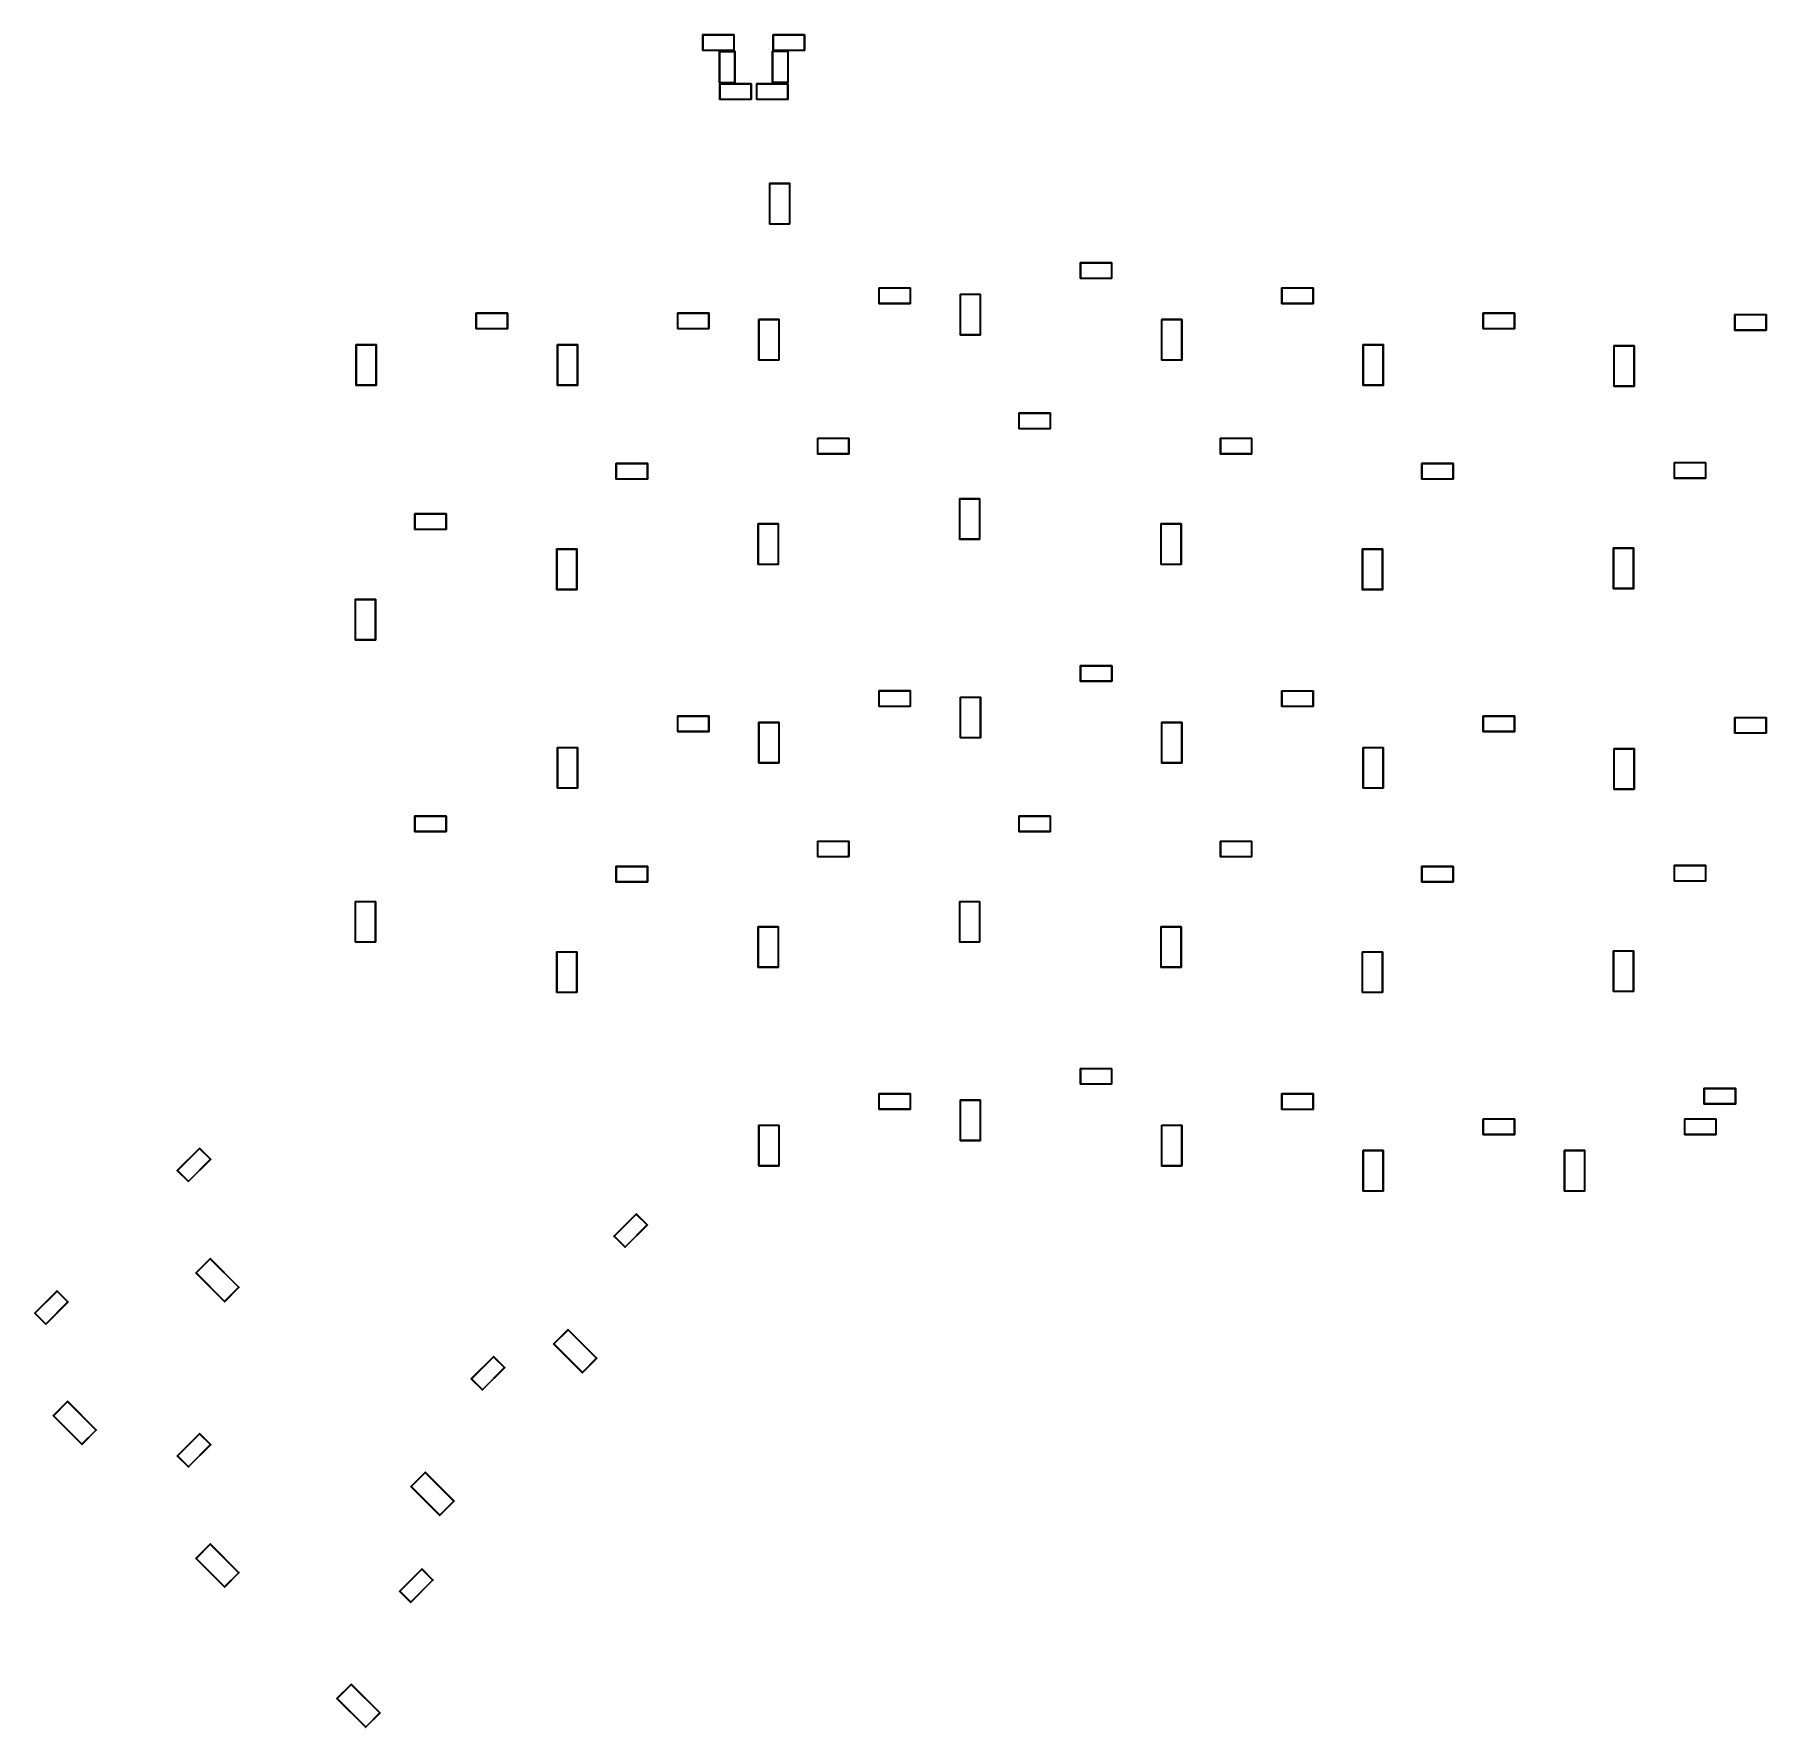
# Model space of a CAD drawing. Extents: x 113 to 277, y -203 to -43.
import ezdxf

# ---------------------------------------------------------------- set-up
doc = ezdxf.new("R2010")
doc.units = 0
doc.layers.add('BLACK', color=7, linetype='CONTINUOUS')

msp = doc.modelspace()

# ---------------------------------------------------------------- linework, layer by layer
at = {"layer": 'BLACK', "linetype": 'CONTINUOUS'}
for p, q in [((176.143, -43.0547), (176.145, -43.05)), ((176.143, -43.0596), (176.143, -43.0547)), ((176.143, -43.0608), (176.143, -43.0596)), ((176.143, -44.5184), (176.143, -43.0608)), ((176.145, -43.05), (176.147, -43.0456)), ((176.147, -43.0456), (176.15, -43.0418)), ((176.15, -43.0418), (176.154, -43.0387)), ((176.154, -43.0387), (176.158, -43.0364)), ((176.158, -43.0364), (176.163, -43.035)), ((176.163, -43.035), (176.167, -43.0346)), ((176.167, -43.0346), (176.168, -43.0345)), ((176.168, -43.0345), (176.169, -43.0346)), ((176.169, -43.0346), (179.127, -43.0346)), ((176.193, -43.0846), (176.193, -44.4946)), ((179.103, -43.0846), (176.193, -43.0846)), ((179.103, -44.4946), (179.103, -43.0846)), ((179.127, -43.0346), (179.128, -43.0345)), ((179.128, -43.0345), (179.129, -43.0346)), ((179.129, -43.0346), (179.133, -43.035)), ((179.133, -43.035), (179.138, -43.0364)), ((179.138, -43.0364), (179.142, -43.0387)), ((179.142, -43.0387), (179.146, -43.0418)), ((179.146, -43.0418), (179.149, -43.0456)), ((179.149, -43.0456), (179.151, -43.05)), ((179.151, -43.05), (179.153, -43.0547)), ((179.153, -43.0547), (179.153, -43.0596)), ((179.153, -43.0596), (179.153, -43.0608)), ((179.153, -43.0608), (179.153, -44.5184)), ((182.809, -43.0596), (182.81, -43.0547)), ((182.81, -43.0608), (182.809, -43.0596)), ((182.81, -43.0547), (182.811, -43.05)), ((182.81, -44.5184), (182.81, -43.0608)), ((182.811, -43.05), (182.814, -43.0456)), ((182.814, -43.0456), (182.817, -43.0418)), ((182.817, -43.0418), (182.821, -43.0387)), ((182.821, -43.0387), (182.825, -43.0364)), ((182.825, -43.0364), (182.83, -43.035)), ((182.83, -43.035), (182.833, -43.0346)), ((182.833, -43.0346), (182.835, -43.0345)), ((182.835, -43.0345), (182.836, -43.0346)), ((182.836, -43.0346), (185.793, -43.0346)), ((182.86, -43.0846), (182.86, -44.4946)), ((185.77, -43.0846), (182.86, -43.0846)), ((185.77, -44.4946), (185.77, -43.0846)), ((185.793, -43.0346), (185.795, -43.0345)), ((185.795, -43.0345), (185.796, -43.0346)), ((185.796, -43.0346), (185.8, -43.035)), ((185.8, -43.035), (185.804, -43.0364)), ((185.804, -43.0364), (185.809, -43.0387)), ((185.809, -43.0387), (185.812, -43.0418)), ((185.812, -43.0418), (185.815, -43.0456)), ((185.815, -43.0456), (185.818, -43.05)), ((185.818, -43.05), (185.819, -43.0547)), ((185.819, -43.0547), (185.82, -43.0596)), ((185.82, -43.0596), (185.82, -43.0608)), ((185.82, -43.0608), (185.82, -44.5184)), ((176.143, -44.5196), (176.143, -44.5184)), ((176.143, -44.5245), (176.143, -44.5196)), ((176.145, -44.5292), (176.143, -44.5245)), ((176.147, -44.5336), (176.145, -44.5292)), ((176.15, -44.5374), (176.147, -44.5336)), ((176.154, -44.5405), (176.15, -44.5374)), ((176.158, -44.5428), (176.154, -44.5405)), ((176.163, -44.5442), (176.158, -44.5428)), ((176.167, -44.5446), (176.163, -44.5442)), ((176.168, -44.5447), (176.167, -44.5446)), ((176.167, -44.5446), (176.167, -44.5446)), ((176.169, -44.5446), (176.168, -44.5447)), ((179.127, -44.5446), (176.169, -44.5446)), ((176.193, -44.4946), (179.103, -44.4946)), ((177.718, -44.6156), (177.72, -44.6109)), ((177.718, -44.6205), (177.718, -44.6156)), ((177.718, -44.6217), (177.718, -44.6205)), ((177.718, -47.5793), (177.718, -44.6217)), ((177.72, -44.6109), (177.722, -44.6065)), ((177.722, -44.6065), (177.725, -44.6027)), ((177.725, -44.6027), (177.729, -44.5996)), ((177.729, -44.5996), (177.733, -44.5973)), ((177.733, -44.5973), (177.738, -44.5959)), ((177.738, -44.5959), (177.742, -44.5955)), ((177.742, -44.5955), (177.743, -44.5954)), ((177.743, -44.5954), (177.744, -44.5955)), ((177.744, -44.5955), (179.202, -44.5955)), ((177.768, -44.6455), (177.768, -47.5555)), ((179.178, -44.6455), (177.768, -44.6455)), ((179.128, -44.5447), (179.127, -44.5446)), ((179.129, -44.5446), (179.128, -44.5447)), ((179.133, -44.5442), (179.129, -44.5446)), ((179.129, -44.5446), (179.129, -44.5446)), ((179.138, -44.5428), (179.133, -44.5442)), ((179.142, -44.5405), (179.138, -44.5428)), ((179.146, -44.5374), (179.142, -44.5405)), ((179.149, -44.5336), (179.146, -44.5374)), ((179.151, -44.5292), (179.149, -44.5336)), ((179.153, -44.5245), (179.151, -44.5292)), ((179.153, -44.5184), (179.153, -44.5196)), ((179.153, -44.5196), (179.153, -44.5245)), ((179.178, -47.5555), (179.178, -44.6455)), ((179.202, -44.5955), (179.203, -44.5954)), ((179.203, -44.5954), (179.204, -44.5955)), ((179.204, -44.5955), (179.208, -44.5959)), ((179.208, -44.5959), (179.213, -44.5973)), ((179.213, -44.5973), (179.217, -44.5996)), ((179.217, -44.5996), (179.221, -44.6027)), ((179.221, -44.6027), (179.224, -44.6065)), ((179.224, -44.6065), (179.226, -44.6109)), ((179.226, -44.6109), (179.228, -44.6156)), ((179.228, -44.6156), (179.228, -44.6205)), ((179.228, -44.6205), (179.228, -44.6217)), ((179.228, -44.6217), (179.228, -47.5793)), ((182.747, -44.6078), (182.748, -44.6029)), ((182.747, -44.609), (182.747, -44.6078)), ((182.747, -47.5666), (182.747, -44.609)), ((182.748, -44.6029), (182.749, -44.5982)), ((182.749, -44.5982), (182.751, -44.5938)), ((182.751, -44.5938), (182.755, -44.59)), ((182.755, -44.59), (182.758, -44.5869)), ((182.758, -44.5869), (182.763, -44.5846)), ((182.763, -44.5846), (182.767, -44.5832)), ((182.767, -44.5832), (182.771, -44.5828)), ((182.771, -44.5828), (182.772, -44.5827)), ((182.772, -44.5827), (182.774, -44.5828)), ((182.774, -44.5828), (184.231, -44.5828)), ((182.797, -44.6328), (182.797, -47.5428)), ((184.207, -44.6328), (182.797, -44.6328)), ((182.809, -44.5196), (182.81, -44.5184)), ((182.81, -44.5245), (182.809, -44.5196)), ((182.811, -44.5292), (182.81, -44.5245)), ((182.814, -44.5336), (182.811, -44.5292)), ((182.817, -44.5374), (182.814, -44.5336)), ((182.821, -44.5405), (182.817, -44.5374)), ((182.825, -44.5428), (182.821, -44.5405)), ((182.83, -44.5442), (182.825, -44.5428)), ((182.833, -44.5446), (182.83, -44.5442)), ((182.835, -44.5447), (182.833, -44.5446)), ((182.833, -44.5446), (182.833, -44.5446)), ((182.836, -44.5446), (182.835, -44.5447)), ((185.793, -44.5446), (182.836, -44.5446)), ((182.86, -44.4946), (185.77, -44.4946)), ((184.207, -47.5428), (184.207, -44.6328)), ((184.231, -44.5828), (184.232, -44.5827)), ((184.232, -44.5827), (184.234, -44.5828)), ((184.234, -44.5828), (184.237, -44.5832)), ((184.237, -44.5832), (184.242, -44.5846)), ((184.242, -44.5846), (184.246, -44.5869)), ((184.246, -44.5869), (184.25, -44.59)), ((184.25, -44.59), (184.253, -44.5938)), ((184.253, -44.5938), (184.256, -44.5982)), ((184.256, -44.5982), (184.257, -44.6029)), ((184.257, -44.6029), (184.257, -44.6078)), ((184.257, -44.6078), (184.257, -44.609)), ((184.257, -44.609), (184.257, -47.5666)), ((185.795, -44.5447), (185.793, -44.5446)), ((185.796, -44.5446), (185.795, -44.5447)), ((185.8, -44.5442), (185.796, -44.5446)), ((185.796, -44.5446), (185.796, -44.5446)), ((185.804, -44.5428), (185.8, -44.5442)), ((185.809, -44.5405), (185.804, -44.5428)), ((185.812, -44.5374), (185.809, -44.5405)), ((185.815, -44.5336), (185.812, -44.5374)), ((185.818, -44.5292), (185.815, -44.5336)), ((185.819, -44.5245), (185.818, -44.5292)), ((185.82, -44.5196), (185.819, -44.5245)), ((185.82, -44.5184), (185.82, -44.5196)), ((177.718, -47.5805), (177.718, -47.5793)), ((177.718, -47.5854), (177.718, -47.5805)), ((177.72, -47.5901), (177.718, -47.5854)), ((177.722, -47.5945), (177.72, -47.5901)), ((177.725, -47.5983), (177.722, -47.5945)), ((177.729, -47.6014), (177.725, -47.5983)), ((177.733, -47.6037), (177.729, -47.6014)), ((177.738, -47.6051), (177.733, -47.6037)), ((177.742, -47.6055), (177.738, -47.6051)), ((177.743, -47.6056), (177.742, -47.6055)), ((177.742, -47.6055), (177.742, -47.6055)), ((177.744, -47.6055), (177.743, -47.6056)), ((179.202, -47.6055), (177.744, -47.6055)), ((177.756, -47.6902), (177.758, -47.6855)), ((177.756, -47.6951), (177.756, -47.6902)), ((177.756, -47.6963), (177.756, -47.6951)), ((177.756, -49.1539), (177.756, -47.6963)), ((177.758, -47.6855), (177.76, -47.6811)), ((177.76, -47.6811), (177.763, -47.6773)), ((177.763, -47.6773), (177.767, -47.6742)), ((177.767, -47.6742), (177.771, -47.6719)), ((177.768, -47.5555), (179.178, -47.5555)), ((177.771, -47.6719), (177.776, -47.6705)), ((177.776, -47.6705), (177.78, -47.6701)), ((177.78, -47.6701), (177.781, -47.67)), ((177.781, -47.67), (177.782, -47.6701)), ((177.782, -47.6701), (180.74, -47.6701)), ((177.806, -47.7201), (177.806, -49.1301)), ((180.716, -47.7201), (177.806, -47.7201)), ((177.806, -49.1301), (180.716, -49.1301)), ((179.203, -47.6056), (179.202, -47.6055)), ((179.204, -47.6055), (179.203, -47.6056)), ((179.208, -47.6051), (179.204, -47.6055)), ((179.204, -47.6055), (179.204, -47.6055)), ((179.213, -47.6037), (179.208, -47.6051)), ((179.217, -47.6014), (179.213, -47.6037)), ((179.221, -47.5983), (179.217, -47.6014)), ((179.224, -47.5945), (179.221, -47.5983)), ((179.226, -47.5901), (179.224, -47.5945)), ((179.228, -47.5854), (179.226, -47.5901)), ((179.228, -47.5793), (179.228, -47.5805)), ((179.228, -47.5805), (179.228, -47.5854)), ((180.716, -49.1301), (180.716, -47.7201)), ((180.74, -47.6701), (180.741, -47.67)), ((180.741, -47.67), (180.742, -47.6701)), ((180.742, -47.6701), (180.746, -47.6705)), ((180.746, -47.6705), (180.75, -47.6719)), ((180.75, -47.6719), (180.755, -47.6742)), ((180.755, -47.6742), (180.759, -47.6773)), ((180.759, -47.6773), (180.762, -47.6811)), ((180.762, -47.6811), (180.764, -47.6855)), ((180.764, -47.6855), (180.765, -47.6902)), ((180.765, -47.6902), (180.766, -47.6951)), ((180.766, -47.6951), (180.766, -47.6963)), ((180.766, -47.6963), (180.766, -49.1539)), ((181.235, -47.6902), (181.237, -47.6855)), ((181.235, -47.6951), (181.235, -47.6902)), ((181.235, -47.6963), (181.235, -47.6951)), ((181.235, -49.1539), (181.235, -47.6963)), ((181.237, -47.6855), (181.239, -47.6811)), ((181.239, -47.6811), (181.242, -47.6773)), ((181.242, -47.6773), (181.246, -47.6742)), ((181.246, -47.6742), (181.25, -47.6719)), ((181.25, -47.6719), (181.255, -47.6705)), ((181.255, -47.6705), (181.259, -47.6701)), ((181.259, -47.6701), (181.26, -47.67)), ((181.26, -47.67), (181.261, -47.6701)), ((181.261, -47.6701), (184.219, -47.6701)), ((181.285, -47.7201), (181.285, -49.1301)), ((184.195, -47.7201), (181.285, -47.7201)), ((181.285, -49.1301), (184.195, -49.1301)), ((182.747, -47.5678), (182.747, -47.5666)), ((182.748, -47.5727), (182.747, -47.5678)), ((182.749, -47.5774), (182.748, -47.5727)), ((182.751, -47.5818), (182.749, -47.5774)), ((182.755, -47.5856), (182.751, -47.5818)), ((182.758, -47.5887), (182.755, -47.5856)), ((182.763, -47.591), (182.758, -47.5887)), ((182.767, -47.5924), (182.763, -47.591)), ((182.771, -47.5928), (182.767, -47.5924)), ((182.772, -47.5929), (182.771, -47.5928)), ((182.771, -47.5928), (182.771, -47.5928)), ((182.774, -47.5928), (182.772, -47.5929)), ((184.231, -47.5928), (182.774, -47.5928)), ((182.797, -47.5428), (184.207, -47.5428)), ((184.195, -49.1301), (184.195, -47.7201)), ((184.219, -47.6701), (184.22, -47.67)), ((184.22, -47.67), (184.221, -47.6701)), ((184.221, -47.6701), (184.225, -47.6705)), ((184.225, -47.6705), (184.23, -47.6719)), ((184.23, -47.6719), (184.234, -47.6742)), ((184.232, -47.5929), (184.231, -47.5928)), ((184.234, -47.5928), (184.232, -47.5929)), ((184.237, -47.5924), (184.234, -47.5928)), ((184.234, -47.5928), (184.234, -47.5928)), ((184.234, -47.6742), (184.238, -47.6773)), ((184.242, -47.591), (184.237, -47.5924)), ((184.238, -47.6773), (184.241, -47.6811)), ((184.241, -47.6811), (184.243, -47.6855)), ((184.246, -47.5887), (184.242, -47.591)), ((184.243, -47.6855), (184.245, -47.6902)), ((184.245, -47.6902), (184.245, -47.6951)), ((184.245, -47.6951), (184.245, -47.6963)), ((184.245, -47.6963), (184.245, -49.1539)), ((184.25, -47.5856), (184.246, -47.5887)), ((184.253, -47.5818), (184.25, -47.5856)), ((184.256, -47.5774), (184.253, -47.5818)), ((184.257, -47.5727), (184.256, -47.5774)), ((184.257, -47.5666), (184.257, -47.5678)), ((184.257, -47.5678), (184.257, -47.5727)), ((177.756, -49.1551), (177.756, -49.1539)), ((177.756, -49.16), (177.756, -49.1551)), ((177.758, -49.1647), (177.756, -49.16)), ((177.76, -49.1691), (177.758, -49.1647)), ((177.763, -49.1729), (177.76, -49.1691)), ((177.767, -49.176), (177.763, -49.1729)), ((177.771, -49.1783), (177.767, -49.176)), ((177.776, -49.1797), (177.771, -49.1783)), ((177.78, -49.1801), (177.776, -49.1797)), ((177.781, -49.1802), (177.78, -49.1801)), ((177.78, -49.1801), (177.78, -49.1801)), ((177.782, -49.1801), (177.781, -49.1802)), ((180.74, -49.1801), (177.782, -49.1801)), ((180.741, -49.1802), (180.74, -49.1801)), ((180.742, -49.1801), (180.741, -49.1802)), ((180.746, -49.1797), (180.742, -49.1801)), ((180.742, -49.1801), (180.742, -49.1801)), ((180.75, -49.1783), (180.746, -49.1797)), ((180.755, -49.176), (180.75, -49.1783)), ((180.759, -49.1729), (180.755, -49.176)), ((180.762, -49.1691), (180.759, -49.1729)), ((180.764, -49.1647), (180.762, -49.1691)), ((180.765, -49.16), (180.764, -49.1647)), ((180.766, -49.1551), (180.765, -49.16)), ((180.766, -49.1539), (180.766, -49.1551)), ((181.235, -49.1551), (181.235, -49.1539)), ((181.235, -49.16), (181.235, -49.1551)), ((181.237, -49.1647), (181.235, -49.16)), ((181.239, -49.1691), (181.237, -49.1647)), ((181.242, -49.1729), (181.239, -49.1691)), ((181.246, -49.176), (181.242, -49.1729)), ((181.25, -49.1783), (181.246, -49.176)), ((181.255, -49.1797), (181.25, -49.1783)), ((181.259, -49.1801), (181.255, -49.1797)), ((181.26, -49.1802), (181.259, -49.1801)), ((181.259, -49.1801), (181.259, -49.1801)), ((181.261, -49.1801), (181.26, -49.1802)), ((184.219, -49.1801), (181.261, -49.1801)), ((184.22, -49.1802), (184.219, -49.1801)), ((184.221, -49.1801), (184.22, -49.1802)), ((184.225, -49.1797), (184.221, -49.1801)), ((184.221, -49.1801), (184.221, -49.1801)), ((184.23, -49.1783), (184.225, -49.1797)), ((184.234, -49.176), (184.23, -49.1783)), ((184.238, -49.1729), (184.234, -49.176)), ((184.241, -49.1691), (184.238, -49.1729)), ((184.243, -49.1647), (184.241, -49.1691)), ((184.245, -49.16), (184.243, -49.1647)), ((184.245, -49.1539), (184.245, -49.1551)), ((184.245, -49.1551), (184.245, -49.16)), ((182.464, -57.1146), (182.466, -57.1099)), ((182.464, -57.1183), (182.464, -57.1146)), ((182.464, -57.1187), (182.464, -57.1183)), ((182.464, -57.1195), (182.464, -57.1187)), ((182.464, -57.1203), (182.464, -57.1195)), ((182.464, -60.9383), (182.464, -57.1203)), ((182.466, -57.1099), (182.468, -57.1056)), ((182.468, -57.1056), (182.471, -57.1018)), ((182.471, -57.1018), (182.475, -57.0986)), ((182.475, -57.0986), (182.479, -57.0963)), ((182.479, -57.0963), (182.484, -57.0949)), ((182.484, -57.0949), (182.489, -57.0944)), ((182.489, -57.0944), (182.49, -57.0945)), ((182.49, -57.0945), (184.388, -57.0945)), ((182.514, -57.1445), (182.514, -60.9145)), ((184.364, -57.1445), (182.514, -57.1445)), ((184.364, -60.9145), (184.364, -57.1445)), ((184.388, -57.0945), (184.389, -57.0944)), ((184.389, -57.0944), (184.39, -57.0945)), ((184.39, -57.0945), (184.39, -57.0945)), ((184.39, -57.0945), (184.394, -57.0949)), ((184.394, -57.0949), (184.398, -57.0963)), ((184.398, -57.0963), (184.403, -57.0986)), ((184.403, -57.0986), (184.407, -57.1018)), ((184.407, -57.1018), (184.41, -57.1056)), ((184.41, -57.1056), (184.412, -57.1099)), ((184.412, -57.1099), (184.413, -57.1146)), ((184.413, -57.1146), (184.414, -57.1195)), ((184.414, -57.1195), (184.414, -57.1211)), ((184.414, -57.1211), (184.414, -60.9383)), ((182.464, -60.9395), (182.464, -60.9383)), ((182.464, -60.9444), (182.464, -60.9395)), ((182.466, -60.9491), (182.464, -60.9444)), ((182.468, -60.9534), (182.466, -60.9491)), ((182.471, -60.9572), (182.468, -60.9534)), ((182.475, -60.9604), (182.471, -60.9572)), ((182.479, -60.9627), (182.475, -60.9604)), ((182.484, -60.9641), (182.479, -60.9627)), ((182.489, -60.9646), (182.484, -60.9641)), ((182.49, -60.9645), (182.489, -60.9646)), ((184.388, -60.9645), (182.49, -60.9645)), ((182.514, -60.9145), (184.364, -60.9145)), ((184.389, -60.9646), (184.388, -60.9645)), ((184.39, -60.9645), (184.389, -60.9646)), ((184.394, -60.9641), (184.39, -60.9645)), ((184.39, -60.9645), (184.39, -60.9645)), ((184.398, -60.9627), (184.394, -60.9641)), ((184.403, -60.9604), (184.398, -60.9627)), ((184.407, -60.9572), (184.403, -60.9604)), ((184.41, -60.9534), (184.407, -60.9572)), ((184.412, -60.9491), (184.41, -60.9534)), ((184.413, -60.9444), (184.412, -60.9491)), ((184.414, -60.9395), (184.413, -60.9444)), ((184.414, -60.9383), (184.414, -60.9395)), ((211.861, -64.6129), (211.862, -64.608)), ((211.861, -64.6141), (211.861, -64.6129)), ((211.861, -66.0717), (211.861, -64.6141)), ((211.862, -64.608), (211.863, -64.6033)), ((211.863, -64.6033), (211.866, -64.5989)), ((211.866, -64.5989), (211.869, -64.5951)), ((211.869, -64.5951), (211.872, -64.592)), ((211.872, -64.592), (211.877, -64.5897)), ((211.877, -64.5897), (211.882, -64.5883)), ((211.882, -64.5883), (211.885, -64.5879)), ((211.885, -64.5879), (211.886, -64.5878)), ((211.885, -64.5879), (211.885, -64.5879)), ((211.886, -64.5878), (211.888, -64.5879)), ((211.888, -64.5879), (214.845, -64.5879)), ((211.911, -64.6379), (211.911, -66.0479)), ((214.821, -64.6379), (211.911, -64.6379)), ((214.821, -66.0479), (214.821, -64.6379)), ((214.845, -64.5879), (214.846, -64.5878)), ((214.846, -64.5878), (214.848, -64.5879)), ((214.848, -64.5879), (214.848, -64.5879)), ((214.848, -64.5879), (214.851, -64.5883)), ((214.851, -64.5883), (214.856, -64.5897)), ((214.856, -64.5897), (214.86, -64.592)), ((214.86, -64.592), (214.864, -64.5951)), ((214.864, -64.5951), (214.867, -64.5989)), ((214.867, -64.5989), (214.87, -64.6033)), ((214.87, -64.6033), (214.871, -64.608)), ((214.871, -64.608), (214.872, -64.6129)), ((214.872, -64.6129), (214.871, -64.6141)), ((214.871, -64.6141), (214.871, -66.0717)), ((192.815, -66.9978), (192.816, -66.9929)), ((192.815, -66.9991), (192.815, -66.9978)), ((192.815, -68.4566), (192.815, -66.9991)), ((192.816, -66.9929), (192.817, -66.9882)), ((192.817, -66.9882), (192.819, -66.9839)), ((192.819, -66.9839), (192.822, -66.9801)), ((192.822, -66.9801), (192.826, -66.9769)), ((192.826, -66.9769), (192.831, -66.9746)), ((192.831, -66.9746), (192.835, -66.9732)), ((192.835, -66.9732), (192.839, -66.9728)), ((192.839, -66.9728), (192.84, -66.9727)), ((192.839, -66.9728), (192.839, -66.9728)), ((192.84, -66.9727), (192.841, -66.9728)), ((192.841, -66.9728), (195.799, -66.9728)), ((192.865, -67.0228), (192.865, -68.4328)), ((195.775, -67.0228), (192.865, -67.0228)), ((195.775, -68.4328), (195.775, -67.0228)), ((195.799, -66.9728), (195.8, -66.9727)), ((195.8, -66.9727), (195.801, -66.9728)), ((195.801, -66.9728), (195.801, -66.9728)), ((195.801, -66.9728), (195.805, -66.9732)), ((195.805, -66.9732), (195.81, -66.9746)), ((195.81, -66.9746), (195.814, -66.9769)), ((195.814, -66.9769), (195.818, -66.9801)), ((195.818, -66.9801), (195.821, -66.9839)), ((195.821, -66.9839), (195.823, -66.9882)), ((195.823, -66.9882), (195.825, -66.9929)), ((195.825, -66.9929), (195.825, -66.9978)), ((195.825, -66.9978), (195.825, -66.999)), ((195.825, -66.999), (195.825, -68.4566)), ((211.861, -66.0729), (211.861, -66.0717)), ((211.862, -66.0778), (211.861, -66.0729)), ((211.863, -66.0825), (211.862, -66.0778)), ((211.866, -66.0868), (211.863, -66.0825)), ((211.869, -66.0907), (211.866, -66.0868)), ((211.872, -66.0938), (211.869, -66.0907)), ((211.877, -66.0961), (211.872, -66.0938)), ((211.882, -66.0975), (211.877, -66.0961)), ((211.886, -66.098), (211.882, -66.0975)), ((211.888, -66.0979), (211.886, -66.098)), ((214.845, -66.0979), (211.888, -66.0979)), ((211.911, -66.0479), (214.821, -66.0479)), ((214.846, -66.098), (214.845, -66.0979)), ((214.851, -66.0975), (214.846, -66.098)), ((214.856, -66.0961), (214.851, -66.0975)), ((214.86, -66.0938), (214.856, -66.0961)), ((214.864, -66.0907), (214.86, -66.0938)), ((214.867, -66.0868), (214.864, -66.0907)), ((214.87, -66.0825), (214.867, -66.0868)), ((214.871, -66.0778), (214.87, -66.0825)), ((214.871, -66.0717), (214.872, -66.0729)), ((214.872, -66.0729), (214.871, -66.0741)), ((214.871, -66.0741), (214.871, -66.0741)), ((214.871, -66.0741), (214.871, -66.0778)), ((230.915, -66.9978), (230.916, -66.9929)), ((230.915, -66.9991), (230.915, -66.9978)), ((230.915, -68.4566), (230.915, -66.9991)), ((230.916, -66.9929), (230.917, -66.9882)), ((230.917, -66.9882), (230.919, -66.9839)), ((230.919, -66.9839), (230.922, -66.9801)), ((230.922, -66.9801), (230.926, -66.9769)), ((230.926, -66.9769), (230.931, -66.9746)), ((230.931, -66.9746), (230.935, -66.9732)), ((230.935, -66.9732), (230.939, -66.9728)), ((230.939, -66.9728), (230.94, -66.9727)), ((230.939, -66.9728), (230.939, -66.9728)), ((230.94, -66.9727), (230.941, -66.9728)), ((230.941, -66.9728), (233.899, -66.9728)), ((230.965, -67.0228), (230.965, -68.4328)), ((233.875, -67.0228), (230.965, -67.0228)), ((233.875, -68.4328), (233.875, -67.0228)), ((233.899, -66.9728), (233.9, -66.9727)), ((233.9, -66.9727), (233.901, -66.9728)), ((233.901, -66.9728), (233.901, -66.9728)), ((233.901, -66.9728), (233.905, -66.9732)), ((233.905, -66.9732), (233.91, -66.9746)), ((233.91, -66.9746), (233.914, -66.9769)), ((233.914, -66.9769), (233.918, -66.9801)), ((233.918, -66.9801), (233.921, -66.9839)), ((233.921, -66.9839), (233.923, -66.9882)), ((233.923, -66.9882), (233.925, -66.9929)), ((233.925, -66.9929), (233.925, -66.9978)), ((233.925, -66.9978), (233.925, -66.999)), ((233.925, -66.999), (233.925, -68.4566)), ((192.815, -68.4578), (192.815, -68.4566)), ((192.816, -68.4627), (192.815, -68.4578)), ((192.817, -68.4674), (192.816, -68.4627)), ((192.819, -68.4718), (192.817, -68.4674)), ((192.822, -68.4756), (192.819, -68.4718)), ((192.826, -68.4787), (192.822, -68.4756)), ((192.831, -68.481), (192.826, -68.4787)), ((192.835, -68.4825), (192.831, -68.481)), ((192.84, -68.483), (192.835, -68.4825)), ((192.841, -68.4828), (192.84, -68.483)), ((195.799, -68.4828), (192.841, -68.4828)), ((192.865, -68.4328), (195.775, -68.4328)), ((195.8, -68.483), (195.799, -68.4828)), ((195.805, -68.4825), (195.8, -68.483)), ((195.81, -68.481), (195.805, -68.4825)), ((195.814, -68.4787), (195.81, -68.481)), ((195.818, -68.4756), (195.814, -68.4787)), ((195.821, -68.4718), (195.818, -68.4756)), ((195.823, -68.4674), (195.821, -68.4718)), ((195.825, -68.4627), (195.823, -68.4674)), ((195.825, -68.4566), (195.825, -68.4578)), ((195.825, -68.4578), (195.825, -68.459)), ((195.825, -68.459), (195.825, -68.459)), ((195.825, -68.459), (195.825, -68.4627)), ((200.499, -67.5961), (200.5, -67.5912)), ((200.499, -67.5973), (200.499, -67.5961)), ((200.499, -71.4152), (200.499, -67.5973)), ((200.5, -67.5912), (200.501, -67.5865)), ((200.501, -67.5865), (200.503, -67.5821)), ((200.503, -67.5821), (200.506, -67.5783)), ((200.506, -67.5783), (200.51, -67.5752)), ((200.51, -67.5752), (200.515, -67.5729)), ((200.515, -67.5729), (200.519, -67.5714)), ((200.519, -67.5714), (200.523, -67.5711)), ((200.523, -67.5711), (200.524, -67.5709)), ((200.524, -67.5709), (200.525, -67.5711)), ((200.525, -67.5711), (202.423, -67.5711)), ((200.549, -67.6211), (200.549, -71.391)), ((202.399, -67.6211), (200.549, -67.6211)), ((202.399, -71.391), (202.399, -67.6211)), ((202.423, -67.5711), (202.424, -67.5709)), ((202.424, -67.5709), (202.425, -67.5711)), ((202.425, -67.5711), (202.425, -67.5711)), ((202.425, -67.5711), (202.429, -67.5714)), ((202.429, -67.5714), (202.434, -67.5729)), ((202.434, -67.5729), (202.438, -67.5752)), ((202.438, -67.5752), (202.442, -67.5783)), ((202.442, -67.5783), (202.445, -67.5821)), ((202.445, -67.5821), (202.447, -67.5865)), ((202.447, -67.5865), (202.449, -67.5912)), ((202.449, -67.5912), (202.449, -67.5961)), ((202.449, -67.5961), (202.449, -67.5973)), ((202.449, -67.5973), (202.449, -71.4144)), ((230.915, -68.4578), (230.915, -68.4566)), ((230.916, -68.4627), (230.915, -68.4578)), ((230.917, -68.4674), (230.916, -68.4627)), ((230.919, -68.4718), (230.917, -68.4674)), ((230.922, -68.4756), (230.919, -68.4718)), ((230.926, -68.4787), (230.922, -68.4756)), ((230.931, -68.481), (230.926, -68.4787)), ((230.935, -68.4825), (230.931, -68.481)), ((230.94, -68.483), (230.935, -68.4825)), ((230.941, -68.4828), (230.94, -68.483)), ((233.899, -68.4828), (230.941, -68.4828)), ((230.965, -68.4328), (233.875, -68.4328)), ((233.9, -68.483), (233.899, -68.4828)), ((233.905, -68.4825), (233.9, -68.483)), ((233.91, -68.481), (233.905, -68.4825)), ((233.914, -68.4787), (233.91, -68.481)), ((233.918, -68.4756), (233.914, -68.4787)), ((233.921, -68.4718), (233.918, -68.4756)), ((233.923, -68.4674), (233.921, -68.4718)), ((233.925, -68.4627), (233.923, -68.4674)), ((233.925, -68.4566), (233.925, -68.4578)), ((233.925, -68.4578), (233.925, -68.459)), ((233.925, -68.459), (233.925, -68.459)), ((233.925, -68.459), (233.925, -68.4627)), ((154.715, -69.3791), (154.716, -69.3742)), ((154.715, -69.3803), (154.715, -69.3791)), ((154.715, -70.8379), (154.715, -69.3803)), ((154.716, -69.3742), (154.717, -69.3695)), ((154.717, -69.3695), (154.719, -69.3651)), ((154.719, -69.3651), (154.722, -69.3613)), ((154.722, -69.3613), (154.726, -69.3582)), ((154.726, -69.3582), (154.731, -69.3559)), ((154.731, -69.3559), (154.735, -69.3544)), ((154.735, -69.3544), (154.739, -69.3541)), ((154.739, -69.3541), (154.74, -69.354)), ((154.739, -69.3541), (154.739, -69.3541)), ((154.74, -69.354), (154.741, -69.3541)), ((154.741, -69.3541), (157.699, -69.3541)), ((154.765, -69.4041), (154.765, -70.8141)), ((157.675, -69.4041), (154.765, -69.4041)), ((157.675, -70.8141), (157.675, -69.4041)), ((157.699, -69.3541), (157.7, -69.354)), ((157.7, -69.354), (157.701, -69.3541)), ((157.701, -69.3541), (157.701, -69.3541)), ((157.701, -69.3541), (157.705, -69.3544)), ((157.705, -69.3544), (157.71, -69.3559)), ((157.71, -69.3559), (157.714, -69.3582)), ((157.714, -69.3582), (157.718, -69.3613)), ((157.718, -69.3613), (157.721, -69.3651)), ((157.721, -69.3651), (157.723, -69.3695)), ((157.723, -69.3695), (157.725, -69.3742)), ((157.725, -69.3742), (157.725, -69.3791)), ((157.725, -69.3791), (157.725, -69.3803)), ((157.725, -69.3803), (157.725, -70.8379)), ((173.765, -69.3791), (173.766, -69.3742)), ((173.765, -69.3803), (173.765, -69.3791)), ((173.765, -70.8379), (173.765, -69.3803)), ((173.766, -69.3742), (173.767, -69.3695)), ((173.767, -69.3695), (173.769, -69.3651)), ((173.769, -69.3651), (173.772, -69.3613)), ((173.772, -69.3613), (173.776, -69.3582)), ((173.776, -69.3582), (173.781, -69.3559)), ((173.781, -69.3559), (173.785, -69.3544)), ((173.785, -69.3544), (173.789, -69.3541)), ((173.789, -69.3541), (173.79, -69.354)), ((173.789, -69.3541), (173.789, -69.3541)), ((173.79, -69.354), (173.791, -69.3541)), ((173.791, -69.3541), (176.749, -69.3541)), ((173.815, -69.4041), (173.815, -70.8141)), ((176.725, -69.4041), (173.815, -69.4041)), ((176.725, -70.8141), (176.725, -69.4041)), ((176.749, -69.3541), (176.75, -69.354)), ((176.75, -69.354), (176.751, -69.3541)), ((176.751, -69.3541), (176.751, -69.3541)), ((176.751, -69.3541), (176.755, -69.3544)), ((176.755, -69.3544), (176.76, -69.3559)), ((176.76, -69.3559), (176.764, -69.3582)), ((176.764, -69.3582), (176.768, -69.3613)), ((176.768, -69.3613), (176.771, -69.3651)), ((176.771, -69.3651), (176.773, -69.3695)), ((176.773, -69.3695), (176.775, -69.3742)), ((176.775, -69.3742), (176.775, -69.3791)), ((176.775, -69.3791), (176.775, -69.3803)), ((176.775, -69.3803), (176.775, -70.8379)), ((181.453, -69.9761), (181.455, -69.9714)), ((181.453, -69.981), (181.453, -69.9761)), ((181.453, -69.9822), (181.453, -69.981)), ((181.453, -73.8001), (181.453, -69.9822)), ((181.455, -69.9714), (181.457, -69.9671)), ((181.457, -69.9671), (181.46, -69.9632)), ((181.46, -69.9632), (181.464, -69.9601)), ((181.464, -69.9601), (181.468, -69.9578)), ((181.468, -69.9578), (181.473, -69.9564)), ((181.473, -69.9564), (181.477, -69.956)), ((181.477, -69.956), (181.478, -69.9559)), ((181.478, -69.9559), (181.479, -69.956)), ((181.479, -69.956), (183.377, -69.956)), ((181.503, -70.006), (181.503, -73.776)), ((183.353, -70.006), (181.503, -70.006)), ((183.353, -73.776), (183.353, -70.006)), ((183.377, -69.956), (183.378, -69.9559)), ((183.378, -69.9559), (183.379, -69.956)), ((183.379, -69.956), (183.379, -69.956)), ((183.379, -69.956), (183.383, -69.9564)), ((183.383, -69.9564), (183.387, -69.9578)), ((183.387, -69.9578), (183.392, -69.9601)), ((183.392, -69.9601), (183.396, -69.9632)), ((183.396, -69.9632), (183.399, -69.9671)), ((183.399, -69.9671), (183.401, -69.9714)), ((183.401, -69.9714), (183.403, -69.9761)), ((183.403, -69.9761), (183.403, -69.981)), ((183.403, -69.981), (183.403, -69.9822)), ((183.403, -69.9822), (183.403, -73.7993)), ((219.553, -69.9761), (219.555, -69.9714)), ((219.553, -69.981), (219.553, -69.9761)), ((219.553, -69.9822), (219.553, -69.981)), ((219.553, -73.8001), (219.553, -69.9822)), ((219.555, -69.9714), (219.557, -69.9671)), ((219.557, -69.9671), (219.56, -69.9632)), ((219.56, -69.9632), (219.564, -69.9601)), ((219.564, -69.9601), (219.568, -69.9578)), ((219.568, -69.9578), (219.573, -69.9564)), ((219.573, -69.9564), (219.577, -69.956)), ((219.577, -69.956), (219.578, -69.9559)), ((219.578, -69.9559), (219.579, -69.956)), ((219.579, -69.956), (221.477, -69.956)), ((219.603, -70.006), (219.603, -73.776)), ((221.453, -70.006), (219.603, -70.006)), ((221.453, -73.776), (221.453, -70.006)), ((221.477, -69.956), (221.478, -69.9559)), ((221.478, -69.9559), (221.479, -69.956)), ((221.479, -69.956), (221.479, -69.956)), ((221.479, -69.956), (221.483, -69.9564)), ((221.483, -69.9564), (221.487, -69.9578)), ((221.487, -69.9578), (221.492, -69.9601)), ((221.492, -69.9601), (221.496, -69.9632)), ((221.496, -69.9632), (221.499, -69.9671)), ((221.499, -69.9671), (221.501, -69.9714)), ((221.501, -69.9714), (221.503, -69.9761)), ((221.503, -69.9761), (221.503, -69.981)), ((221.503, -69.981), (221.503, -69.9822)), ((221.503, -69.9822), (221.503, -73.7993)), ((249.965, -69.3791), (249.966, -69.3742)), ((249.965, -69.3803), (249.965, -69.3791)), ((249.965, -70.8379), (249.965, -69.3803)), ((249.966, -69.3742), (249.967, -69.3695)), ((249.967, -69.3695), (249.969, -69.3651)), ((249.969, -69.3651), (249.972, -69.3613)), ((249.972, -69.3613), (249.976, -69.3582)), ((249.976, -69.3582), (249.981, -69.3559)), ((249.981, -69.3559), (249.985, -69.3544)), ((249.985, -69.3544), (249.989, -69.3541)), ((249.989, -69.3541), (249.99, -69.354)), ((249.989, -69.3541), (249.989, -69.3541)), ((249.99, -69.354), (249.991, -69.3541)), ((249.991, -69.3541), (252.949, -69.3541)), ((250.015, -69.4041), (250.015, -70.8141)), ((252.925, -69.4041), (250.015, -69.4041)), ((252.925, -70.8141), (252.925, -69.4041)), ((252.949, -69.3541), (252.95, -69.354)), ((252.95, -69.354), (252.951, -69.3541)), ((252.951, -69.3541), (252.951, -69.3541)), ((252.951, -69.3541), (252.955, -69.3544)), ((252.955, -69.3544), (252.96, -69.3559)), ((252.96, -69.3559), (252.964, -69.3582)), ((252.964, -69.3582), (252.968, -69.3613)), ((252.968, -69.3613), (252.971, -69.3651)), ((252.971, -69.3651), (252.973, -69.3695)), ((252.973, -69.3695), (252.975, -69.3742)), ((252.975, -69.3742), (252.975, -69.3791)), ((252.975, -69.3791), (252.975, -69.3803)), ((252.975, -69.3803), (252.975, -70.8379)), ((273.757, -69.5188), (273.758, -69.5139)), ((273.757, -69.52), (273.757, -69.5188)), ((273.757, -70.9776), (273.757, -69.52)), ((273.758, -69.5139), (273.759, -69.5092)), ((273.759, -69.5092), (273.761, -69.5048)), ((273.761, -69.5048), (273.765, -69.501)), ((273.765, -69.501), (273.768, -69.4979)), ((273.768, -69.4979), (273.773, -69.4956)), ((273.773, -69.4956), (273.777, -69.4941)), ((273.777, -69.4941), (273.781, -69.4938)), ((273.781, -69.4938), (273.782, -69.4937)), ((273.781, -69.4938), (273.781, -69.4938)), ((273.782, -69.4937), (273.784, -69.4938)), ((273.784, -69.4938), (276.741, -69.4938)), ((273.807, -69.5438), (273.807, -70.9538)), ((276.717, -69.5438), (273.807, -69.5438)), ((276.717, -70.9538), (276.717, -69.5438)), ((276.741, -69.4938), (276.742, -69.4937)), ((276.742, -69.4937), (276.744, -69.4938)), ((276.744, -69.4938), (276.744, -69.4938)), ((276.744, -69.4938), (276.747, -69.4941)), ((276.747, -69.4941), (276.752, -69.4956)), ((276.752, -69.4956), (276.756, -69.4979)), ((276.756, -69.4979), (276.76, -69.501)), ((276.76, -69.501), (276.763, -69.5048)), ((276.763, -69.5048), (276.766, -69.5092)), ((276.766, -69.5092), (276.767, -69.5139)), ((276.767, -69.5139), (276.767, -69.5188)), ((276.767, -69.5188), (276.767, -69.52)), ((276.767, -69.52), (276.767, -70.9776)), ((154.715, -70.8391), (154.715, -70.8379)), ((154.716, -70.844), (154.715, -70.8391)), ((154.717, -70.8487), (154.716, -70.844)), ((154.719, -70.853), (154.717, -70.8487)), ((154.722, -70.8568), (154.719, -70.853)), ((154.726, -70.86), (154.722, -70.8568)), ((154.731, -70.8623), (154.726, -70.86)), ((154.735, -70.8637), (154.731, -70.8623)), ((154.74, -70.8642), (154.735, -70.8637)), ((154.741, -70.8641), (154.74, -70.8642)), ((157.699, -70.8641), (154.741, -70.8641)), ((154.765, -70.8141), (157.675, -70.8141)), ((157.7, -70.8642), (157.699, -70.8641)), ((157.705, -70.8637), (157.7, -70.8642)), ((157.71, -70.8623), (157.705, -70.8637)), ((157.714, -70.86), (157.71, -70.8623)), ((157.718, -70.8568), (157.714, -70.86)), ((157.721, -70.853), (157.718, -70.8568)), ((157.723, -70.8487), (157.721, -70.853)), ((157.725, -70.844), (157.723, -70.8487)), ((157.725, -70.8379), (157.725, -70.8391)), ((157.725, -70.8391), (157.725, -70.8403)), ((157.725, -70.8403), (157.725, -70.8403)), ((157.725, -70.8403), (157.725, -70.844)), ((173.765, -70.8391), (173.765, -70.8379)), ((173.766, -70.844), (173.765, -70.8391)), ((173.767, -70.8487), (173.766, -70.844)), ((173.769, -70.853), (173.767, -70.8487)), ((173.772, -70.8568), (173.769, -70.853)), ((173.776, -70.86), (173.772, -70.8568)), ((173.781, -70.8623), (173.776, -70.86)), ((173.785, -70.8637), (173.781, -70.8623)), ((173.79, -70.8642), (173.785, -70.8637)), ((173.791, -70.8641), (173.79, -70.8642)), ((176.749, -70.8641), (173.791, -70.8641)), ((173.815, -70.8141), (176.725, -70.8141)), ((176.75, -70.8642), (176.749, -70.8641)), ((176.755, -70.8637), (176.75, -70.8642)), ((176.76, -70.8623), (176.755, -70.8637)), ((176.764, -70.86), (176.76, -70.8623)), ((176.768, -70.8568), (176.764, -70.86)), ((176.771, -70.853), (176.768, -70.8568)), ((176.773, -70.8487), (176.771, -70.853)), ((176.775, -70.844), (176.773, -70.8487)), ((176.775, -70.8379), (176.775, -70.8391)), ((176.775, -70.8391), (176.775, -70.8403)), ((176.775, -70.8403), (176.775, -70.8403)), ((176.775, -70.8403), (176.775, -70.844)), ((200.499, -71.416), (200.499, -71.4152)), ((200.499, -71.4169), (200.499, -71.416)), ((200.499, -71.4172), (200.499, -71.4169)), ((200.5, -71.4209), (200.499, -71.4172)), ((200.501, -71.4256), (200.5, -71.4209)), ((200.503, -71.43), (200.501, -71.4256)), ((200.506, -71.4338), (200.503, -71.43)), ((200.51, -71.4369), (200.506, -71.4338)), ((200.515, -71.4392), (200.51, -71.4369)), ((200.519, -71.4407), (200.515, -71.4392)), ((200.524, -71.4411), (200.519, -71.4407)), ((200.525, -71.441), (200.524, -71.4411)), ((202.423, -71.441), (200.525, -71.441)), ((200.549, -71.391), (202.399, -71.391)), ((202.424, -71.4411), (202.423, -71.441)), ((202.425, -71.441), (202.424, -71.4411)), ((202.429, -71.4407), (202.425, -71.441)), ((202.425, -71.441), (202.425, -71.441)), ((202.434, -71.4392), (202.429, -71.4407)), ((202.438, -71.4369), (202.434, -71.4392)), ((202.442, -71.4338), (202.438, -71.4369)), ((202.445, -71.43), (202.442, -71.4338)), ((202.447, -71.4256), (202.445, -71.43)), ((202.449, -71.4209), (202.447, -71.4256)), ((202.449, -71.4144), (202.449, -71.416)), ((202.449, -71.416), (202.449, -71.4209)), ((249.965, -70.8391), (249.965, -70.8379)), ((249.966, -70.844), (249.965, -70.8391)), ((249.967, -70.8487), (249.966, -70.844)), ((249.969, -70.853), (249.967, -70.8487)), ((249.972, -70.8568), (249.969, -70.853)), ((249.976, -70.86), (249.972, -70.8568)), ((249.981, -70.8623), (249.976, -70.86)), ((249.985, -70.8637), (249.981, -70.8623)), ((249.99, -70.8642), (249.985, -70.8637)), ((249.991, -70.8641), (249.99, -70.8642)), ((252.949, -70.8641), (249.991, -70.8641)), ((250.015, -70.8141), (252.925, -70.8141)), ((252.95, -70.8642), (252.949, -70.8641)), ((252.955, -70.8637), (252.95, -70.8642)), ((252.96, -70.8623), (252.955, -70.8637)), ((252.964, -70.86), (252.96, -70.8623)), ((252.968, -70.8568), (252.964, -70.86)), ((252.971, -70.853), (252.968, -70.8568)), ((252.973, -70.8487), (252.971, -70.853)), ((252.975, -70.844), (252.973, -70.8487)), ((252.975, -70.8379), (252.975, -70.8391)), ((252.975, -70.8391), (252.975, -70.8403)), ((252.975, -70.8403), (252.975, -70.8403)), ((252.975, -70.8403), (252.975, -70.844)), ((273.757, -70.9788), (273.757, -70.9776)), ((273.758, -70.9837), (273.757, -70.9788)), ((273.759, -70.9884), (273.758, -70.9837)), ((273.761, -70.9927), (273.759, -70.9884)), ((273.765, -70.9965), (273.761, -70.9927)), ((273.768, -70.9997), (273.765, -70.9965)), ((273.773, -71.002), (273.768, -70.9997)), ((273.777, -71.0034), (273.773, -71.002)), ((273.782, -71.0039), (273.777, -71.0034)), ((273.784, -71.0038), (273.782, -71.0039)), ((276.741, -71.0038), (273.784, -71.0038)), ((273.807, -70.9538), (276.717, -70.9538)), ((276.742, -71.0039), (276.741, -71.0038)), ((276.747, -71.0034), (276.742, -71.0039)), ((276.752, -71.002), (276.747, -71.0034)), ((276.756, -70.9997), (276.752, -71.002)), ((276.76, -70.9965), (276.756, -70.9997)), ((276.763, -70.9927), (276.76, -70.9965)), ((276.766, -70.9884), (276.763, -70.9927)), ((276.767, -70.9837), (276.766, -70.9884)), ((276.767, -70.9776), (276.767, -70.9788)), ((276.767, -70.9788), (276.767, -70.98)), ((276.767, -70.98), (276.767, -70.98)), ((276.767, -70.98), (276.767, -70.9837)), ((143.353, -72.3574), (143.355, -72.3526)), ((143.353, -72.3623), (143.353, -72.3574)), ((143.353, -72.3635), (143.353, -72.3623)), ((143.353, -76.1814), (143.353, -72.3635)), ((143.355, -72.3526), (143.357, -72.3483)), ((143.357, -72.3483), (143.36, -72.3445)), ((143.36, -72.3445), (143.364, -72.3414)), ((143.364, -72.3414), (143.368, -72.3391)), ((143.368, -72.3391), (143.373, -72.3376)), ((143.373, -72.3376), (143.377, -72.3373)), ((143.377, -72.3373), (143.378, -72.3371)), ((143.378, -72.3371), (143.379, -72.3373)), ((143.379, -72.3373), (145.277, -72.3373)), ((143.403, -72.3873), (143.403, -76.1572)), ((145.253, -72.3873), (143.403, -72.3873)), ((145.253, -76.1572), (145.253, -72.3873)), ((145.277, -72.3373), (145.278, -72.3371)), ((145.278, -72.3371), (145.279, -72.3373)), ((145.279, -72.3373), (145.279, -72.3373)), ((145.279, -72.3373), (145.283, -72.3376)), ((145.283, -72.3376), (145.287, -72.3391)), ((145.287, -72.3391), (145.292, -72.3414)), ((145.292, -72.3414), (145.296, -72.3445)), ((145.296, -72.3445), (145.299, -72.3483)), ((145.299, -72.3483), (145.301, -72.3526)), ((145.301, -72.3526), (145.303, -72.3574)), ((145.303, -72.3574), (145.303, -72.3623)), ((145.303, -72.3623), (145.303, -72.3635)), ((145.303, -72.3635), (145.303, -76.1806)), ((162.403, -72.3574), (162.405, -72.3526)), ((162.403, -72.3623), (162.403, -72.3574)), ((162.403, -72.3635), (162.403, -72.3623)), ((162.403, -76.1814), (162.403, -72.3635)), ((162.405, -72.3526), (162.407, -72.3483)), ((162.407, -72.3483), (162.41, -72.3445)), ((162.41, -72.3445), (162.414, -72.3414)), ((162.414, -72.3414), (162.418, -72.3391)), ((162.418, -72.3391), (162.423, -72.3376)), ((162.423, -72.3376), (162.427, -72.3373)), ((162.427, -72.3373), (162.428, -72.3371)), ((162.428, -72.3371), (162.429, -72.3373)), ((162.429, -72.3373), (164.327, -72.3373)), ((162.453, -72.3873), (162.453, -76.1572)), ((164.303, -72.3873), (162.453, -72.3873)), ((164.303, -76.1572), (164.303, -72.3873)), ((164.327, -72.3373), (164.328, -72.3371)), ((164.328, -72.3371), (164.329, -72.3373)), ((164.329, -72.3373), (164.329, -72.3373)), ((164.329, -72.3373), (164.333, -72.3376)), ((164.333, -72.3376), (164.337, -72.3391)), ((164.337, -72.3391), (164.342, -72.3414)), ((164.342, -72.3414), (164.346, -72.3445)), ((164.346, -72.3445), (164.349, -72.3483)), ((164.349, -72.3483), (164.351, -72.3526)), ((164.351, -72.3526), (164.353, -72.3574)), ((164.353, -72.3574), (164.353, -72.3623)), ((164.353, -72.3623), (164.353, -72.3635)), ((164.353, -72.3635), (164.353, -76.1806)), ((238.603, -72.3574), (238.605, -72.3526)), ((238.603, -72.3623), (238.603, -72.3574)), ((238.603, -72.3635), (238.603, -72.3623)), ((238.603, -76.1814), (238.603, -72.3635)), ((238.605, -72.3526), (238.607, -72.3483)), ((238.607, -72.3483), (238.61, -72.3445)), ((238.61, -72.3445), (238.614, -72.3414)), ((238.614, -72.3414), (238.618, -72.3391)), ((238.618, -72.3391), (238.623, -72.3376)), ((238.623, -72.3376), (238.627, -72.3373)), ((238.627, -72.3373), (238.628, -72.3371)), ((238.628, -72.3371), (238.629, -72.3373)), ((238.629, -72.3373), (240.527, -72.3373)), ((238.653, -72.3873), (238.653, -76.1572)), ((240.503, -72.3873), (238.653, -72.3873)), ((240.503, -76.1572), (240.503, -72.3873)), ((240.527, -72.3373), (240.528, -72.3371)), ((240.528, -72.3371), (240.529, -72.3373)), ((240.529, -72.3373), (240.529, -72.3373)), ((240.529, -72.3373), (240.533, -72.3376)), ((240.533, -72.3376), (240.537, -72.3391)), ((240.537, -72.3391), (240.542, -72.3414)), ((240.542, -72.3414), (240.546, -72.3445)), ((240.546, -72.3445), (240.549, -72.3483)), ((240.549, -72.3483), (240.551, -72.3526)), ((240.551, -72.3526), (240.553, -72.3574)), ((240.553, -72.3574), (240.553, -72.3623)), ((240.553, -72.3623), (240.553, -72.3635)), ((240.553, -72.3635), (240.553, -76.1806)), ((262.334, -72.459), (262.336, -72.4542)), ((262.334, -72.4639), (262.334, -72.459)), ((262.334, -72.4651), (262.334, -72.4639)), ((262.334, -76.283), (262.334, -72.4651)), ((262.336, -72.4542), (262.338, -72.4499)), ((262.338, -72.4499), (262.341, -72.4461)), ((262.341, -72.4461), (262.345, -72.443)), ((262.345, -72.443), (262.349, -72.4407)), ((262.349, -72.4407), (262.354, -72.4392)), ((262.354, -72.4392), (262.358, -72.4389)), ((262.358, -72.4389), (262.359, -72.4387)), ((262.359, -72.4387), (262.36, -72.4389)), ((262.36, -72.4389), (264.258, -72.4389)), ((262.384, -72.4889), (262.384, -76.2588)), ((264.234, -72.4889), (262.384, -72.4889)), ((264.234, -76.2588), (264.234, -72.4889)), ((264.258, -72.4389), (264.259, -72.4387)), ((264.259, -72.4387), (264.26, -72.4389)), ((264.26, -72.4389), (264.26, -72.4389)), ((264.26, -72.4389), (264.264, -72.4392)), ((264.264, -72.4392), (264.269, -72.4407)), ((264.269, -72.4407), (264.273, -72.443)), ((264.273, -72.443), (264.277, -72.4461)), ((264.277, -72.4461), (264.28, -72.4499)), ((264.28, -72.4499), (264.282, -72.4542)), ((264.282, -72.4542), (264.284, -72.459)), ((264.284, -72.459), (264.284, -72.4639)), ((264.284, -72.4639), (264.284, -72.4651)), ((264.284, -72.4651), (264.284, -76.2822)), ((181.453, -73.801), (181.453, -73.8001)), ((181.453, -73.8018), (181.453, -73.801)), ((181.453, -73.8022), (181.453, -73.8018)), ((181.453, -73.8059), (181.453, -73.8022)), ((181.455, -73.8106), (181.453, -73.8059)), ((181.457, -73.8149), (181.455, -73.8106)), ((181.46, -73.8187), (181.457, -73.8149)), ((181.464, -73.8219), (181.46, -73.8187)), ((181.468, -73.8242), (181.464, -73.8219)), ((181.473, -73.8256), (181.468, -73.8242)), ((181.478, -73.8261), (181.473, -73.8256)), ((181.479, -73.826), (181.478, -73.8261)), ((183.377, -73.826), (181.479, -73.826)), ((181.503, -73.776), (183.353, -73.776)), ((183.378, -73.8261), (183.377, -73.826)), ((183.379, -73.826), (183.378, -73.8261)), ((183.383, -73.8256), (183.379, -73.826)), ((183.379, -73.826), (183.379, -73.826)), ((183.388, -73.8242), (183.383, -73.8256)), ((183.392, -73.8219), (183.388, -73.8242)), ((183.396, -73.8187), (183.392, -73.8219)), ((183.399, -73.8149), (183.396, -73.8187)), ((183.401, -73.8106), (183.399, -73.8149)), ((183.403, -73.8059), (183.401, -73.8106)), ((183.403, -73.7993), (183.403, -73.801)), ((183.403, -73.801), (183.403, -73.8059)), ((219.553, -73.801), (219.553, -73.8001)), ((219.553, -73.8018), (219.553, -73.801)), ((219.553, -73.8022), (219.553, -73.8018)), ((219.553, -73.8059), (219.553, -73.8022)), ((219.555, -73.8106), (219.553, -73.8059)), ((219.557, -73.8149), (219.555, -73.8106)), ((219.56, -73.8187), (219.557, -73.8149)), ((219.564, -73.8219), (219.56, -73.8187)), ((219.568, -73.8242), (219.564, -73.8219)), ((219.573, -73.8256), (219.568, -73.8242)), ((219.578, -73.8261), (219.573, -73.8256)), ((219.579, -73.826), (219.578, -73.8261)), ((221.477, -73.826), (219.579, -73.826)), ((219.603, -73.776), (221.453, -73.776)), ((221.478, -73.8261), (221.477, -73.826)), ((221.479, -73.826), (221.478, -73.8261)), ((221.483, -73.8256), (221.479, -73.826)), ((221.479, -73.826), (221.479, -73.826)), ((221.488, -73.8242), (221.483, -73.8256)), ((221.492, -73.8219), (221.488, -73.8242)), ((221.496, -73.8187), (221.492, -73.8219)), ((221.499, -73.8149), (221.496, -73.8187)), ((221.501, -73.8106), (221.499, -73.8149)), ((221.503, -73.8059), (221.501, -73.8106)), ((221.503, -73.7993), (221.503, -73.801)), ((221.503, -73.801), (221.503, -73.8059)), ((143.353, -76.1822), (143.353, -76.1814)), ((143.353, -76.183), (143.353, -76.1822)), ((143.353, -76.1834), (143.353, -76.183)), ((143.353, -76.1871), (143.353, -76.1834)), ((143.355, -76.1918), (143.353, -76.1871)), ((143.357, -76.1962), (143.355, -76.1918)), ((143.36, -76.2), (143.357, -76.1962)), ((143.364, -76.2031), (143.36, -76.2)), ((143.368, -76.2054), (143.364, -76.2031)), ((143.373, -76.2069), (143.368, -76.2054)), ((143.378, -76.2073), (143.373, -76.2069)), ((143.379, -76.2072), (143.378, -76.2073)), ((145.277, -76.2072), (143.379, -76.2072)), ((143.403, -76.1572), (145.253, -76.1572)), ((145.278, -76.2073), (145.277, -76.2072)), ((145.279, -76.2072), (145.278, -76.2073)), ((145.283, -76.2069), (145.279, -76.2072)), ((145.279, -76.2072), (145.279, -76.2072)), ((145.288, -76.2054), (145.283, -76.2069)), ((145.292, -76.2031), (145.288, -76.2054)), ((145.296, -76.2), (145.292, -76.2031)), ((145.299, -76.1962), (145.296, -76.2)), ((145.301, -76.1918), (145.299, -76.1962)), ((145.303, -76.1871), (145.301, -76.1918)), ((145.303, -76.1806), (145.303, -76.1822)), ((145.303, -76.1822), (145.303, -76.1871)), ((162.403, -76.1822), (162.403, -76.1814)), ((162.403, -76.183), (162.403, -76.1822)), ((162.403, -76.1834), (162.403, -76.183)), ((162.403, -76.1871), (162.403, -76.1834)), ((162.405, -76.1918), (162.403, -76.1871)), ((162.407, -76.1962), (162.405, -76.1918)), ((162.41, -76.2), (162.407, -76.1962)), ((162.414, -76.2031), (162.41, -76.2)), ((162.418, -76.2054), (162.414, -76.2031)), ((162.423, -76.2069), (162.418, -76.2054)), ((162.428, -76.2073), (162.423, -76.2069)), ((162.429, -76.2072), (162.428, -76.2073)), ((164.327, -76.2072), (162.429, -76.2072)), ((162.453, -76.1572), (164.303, -76.1572)), ((164.328, -76.2073), (164.327, -76.2072)), ((164.329, -76.2072), (164.328, -76.2073)), ((164.333, -76.2069), (164.329, -76.2072)), ((164.329, -76.2072), (164.329, -76.2072)), ((164.338, -76.2054), (164.333, -76.2069)), ((164.342, -76.2031), (164.338, -76.2054)), ((164.346, -76.2), (164.342, -76.2031)), ((164.349, -76.1962), (164.346, -76.2)), ((164.351, -76.1918), (164.349, -76.1962)), ((164.353, -76.1871), (164.351, -76.1918)), ((164.353, -76.1806), (164.353, -76.1822)), ((164.353, -76.1822), (164.353, -76.1871)), ((238.603, -76.1822), (238.603, -76.1814)), ((238.603, -76.183), (238.603, -76.1822)), ((238.603, -76.1834), (238.603, -76.183)), ((238.603, -76.1871), (238.603, -76.1834)), ((238.605, -76.1918), (238.603, -76.1871)), ((238.607, -76.1962), (238.605, -76.1918)), ((238.61, -76.2), (238.607, -76.1962)), ((238.614, -76.2031), (238.61, -76.2)), ((238.618, -76.2054), (238.614, -76.2031)), ((238.623, -76.2069), (238.618, -76.2054)), ((238.628, -76.2073), (238.623, -76.2069)), ((238.629, -76.2072), (238.628, -76.2073)), ((240.527, -76.2072), (238.629, -76.2072)), ((238.653, -76.1572), (240.503, -76.1572)), ((240.528, -76.2073), (240.527, -76.2072)), ((240.529, -76.2072), (240.528, -76.2073)), ((240.533, -76.2069), (240.529, -76.2072)), ((240.529, -76.2072), (240.529, -76.2072)), ((240.538, -76.2054), (240.533, -76.2069)), ((240.542, -76.2031), (240.538, -76.2054)), ((240.546, -76.2), (240.542, -76.2031)), ((240.549, -76.1962), (240.546, -76.2)), ((240.551, -76.1918), (240.549, -76.1962)), ((240.553, -76.1871), (240.551, -76.1918)), ((240.553, -76.1806), (240.553, -76.1822)), ((240.553, -76.1822), (240.553, -76.1871)), ((262.334, -76.2838), (262.334, -76.283)), ((262.334, -76.2846), (262.334, -76.2838)), ((262.334, -76.285), (262.334, -76.2846)), ((262.334, -76.2887), (262.334, -76.285)), ((262.336, -76.2934), (262.334, -76.2887)), ((262.338, -76.2978), (262.336, -76.2934)), ((262.341, -76.3016), (262.338, -76.2978)), ((262.345, -76.3047), (262.341, -76.3016)), ((262.349, -76.307), (262.345, -76.3047)), ((262.354, -76.3085), (262.349, -76.307)), ((262.359, -76.3089), (262.354, -76.3085)), ((262.36, -76.3088), (262.359, -76.3089)), ((264.258, -76.3088), (262.36, -76.3088)), ((262.384, -76.2588), (264.234, -76.2588)), ((264.259, -76.3089), (264.258, -76.3088)), ((264.26, -76.3088), (264.259, -76.3089)), ((264.264, -76.3085), (264.26, -76.3088)), ((264.26, -76.3088), (264.26, -76.3088)), ((264.269, -76.307), (264.264, -76.3085)), ((264.273, -76.3047), (264.269, -76.307)), ((264.277, -76.3016), (264.273, -76.3047)), ((264.28, -76.2978), (264.277, -76.3016)), ((264.282, -76.2934), (264.28, -76.2978)), ((264.284, -76.2887), (264.282, -76.2934)), ((264.284, -76.2822), (264.284, -76.2838)), ((264.284, -76.2838), (264.284, -76.2887)), ((206.054, -78.8281), (206.055, -78.8233)), ((206.054, -78.833), (206.054, -78.8281)), ((206.054, -78.8342), (206.054, -78.833)), ((206.054, -80.2917), (206.054, -78.8342)), ((206.055, -78.8233), (206.058, -78.819)), ((206.058, -78.819), (206.061, -78.8152)), ((206.061, -78.8152), (206.065, -78.8121)), ((206.065, -78.8121), (206.069, -78.8098)), ((206.069, -78.8098), (206.074, -78.8083)), ((206.074, -78.8083), (206.077, -78.808)), ((206.077, -78.808), (206.079, -78.8078)), ((206.077, -78.808), (206.077, -78.808)), ((206.079, -78.8078), (206.08, -78.808)), ((206.08, -78.808), (209.037, -78.808)), ((206.104, -78.858), (206.104, -80.268)), ((209.014, -78.858), (206.104, -78.858)), ((209.014, -80.268), (209.014, -78.858)), ((209.037, -78.808), (209.039, -78.8078)), ((209.039, -78.8078), (209.04, -78.808)), ((209.04, -78.808), (209.04, -78.808)), ((209.04, -78.808), (209.044, -78.8083)), ((209.044, -78.8083), (209.048, -78.8098)), ((209.048, -78.8098), (209.053, -78.8121)), ((209.053, -78.8121), (209.056, -78.8152)), ((209.056, -78.8152), (209.06, -78.819)), ((209.06, -78.819), (209.062, -78.8233)), ((209.062, -78.8233), (209.063, -78.8281)), ((209.063, -78.8281), (209.064, -78.833)), ((209.064, -78.833), (209.064, -78.8342)), ((209.064, -78.8342), (209.064, -80.2917)), ((187.004, -81.2093), (187.005, -81.2046)), ((187.004, -81.2142), (187.004, -81.2093)), ((187.004, -81.2154), (187.004, -81.2142)), ((187.004, -82.673), (187.004, -81.2154)), ((187.005, -81.2046), (187.008, -81.2003)), ((187.008, -81.2003), (187.011, -81.1964)), ((187.011, -81.1964), (187.015, -81.1933)), ((187.015, -81.1933), (187.019, -81.191)), ((187.019, -81.191), (187.024, -81.1896)), ((187.024, -81.1896), (187.027, -81.1892)), ((187.027, -81.1892), (187.029, -81.1891)), ((187.027, -81.1892), (187.027, -81.1892)), ((187.029, -81.1891), (187.03, -81.1892)), ((187.03, -81.1892), (189.987, -81.1892)), ((187.054, -81.2392), (187.054, -82.6492)), ((189.964, -81.2392), (187.054, -81.2392)), ((189.964, -82.6492), (189.964, -81.2392)), ((189.987, -81.1892), (189.989, -81.1891)), ((189.989, -81.1891), (189.99, -81.1892)), ((189.99, -81.1892), (189.99, -81.1892)), ((189.99, -81.1892), (189.994, -81.1896)), ((189.994, -81.1896), (189.998, -81.191)), ((189.998, -81.191), (190.003, -81.1933)), ((190.003, -81.1933), (190.006, -81.1964)), ((190.006, -81.1964), (190.01, -81.2003)), ((190.01, -81.2003), (190.012, -81.2046)), ((190.012, -81.2046), (190.013, -81.2093)), ((190.013, -81.2093), (190.014, -81.2142)), ((190.014, -81.2142), (190.014, -81.2154)), ((190.014, -81.2154), (190.014, -82.673)), ((206.054, -80.293), (206.054, -80.2917)), ((206.054, -80.2979), (206.054, -80.293)), ((206.055, -80.3026), (206.054, -80.2979)), ((206.058, -80.3069), (206.055, -80.3026)), ((206.061, -80.3107), (206.058, -80.3069)), ((206.065, -80.3138), (206.061, -80.3107)), ((206.069, -80.3162), (206.065, -80.3138)), ((206.074, -80.3176), (206.069, -80.3162)), ((206.079, -80.3181), (206.074, -80.3176)), ((206.08, -80.318), (206.079, -80.3181)), ((209.037, -80.318), (206.08, -80.318)), ((206.104, -80.268), (209.014, -80.268)), ((209.039, -80.3181), (209.037, -80.318)), ((209.044, -80.3176), (209.039, -80.3181)), ((209.048, -80.3162), (209.044, -80.3176)), ((209.053, -80.3138), (209.048, -80.3162)), ((209.056, -80.3107), (209.053, -80.3138)), ((209.06, -80.3069), (209.056, -80.3107)), ((209.062, -80.3026), (209.06, -80.3069)), ((209.063, -80.2979), (209.062, -80.3026)), ((209.064, -80.2942), (209.063, -80.2979)), ((209.064, -80.2917), (209.064, -80.293)), ((209.064, -80.293), (209.064, -80.2942)), ((209.064, -80.2942), (209.064, -80.2942)), ((225.104, -81.2093), (225.105, -81.2046)), ((225.104, -81.2142), (225.104, -81.2093)), ((225.104, -81.2154), (225.104, -81.2142)), ((225.104, -82.673), (225.104, -81.2154)), ((225.105, -81.2046), (225.108, -81.2003)), ((225.108, -81.2003), (225.111, -81.1964)), ((225.111, -81.1964), (225.115, -81.1933)), ((225.115, -81.1933), (225.119, -81.191)), ((225.119, -81.191), (225.124, -81.1896)), ((225.124, -81.1896), (225.127, -81.1892)), ((225.127, -81.1892), (225.129, -81.1891)), ((225.127, -81.1892), (225.127, -81.1892)), ((225.129, -81.1891), (225.13, -81.1892)), ((225.13, -81.1892), (228.087, -81.1892)), ((225.154, -81.2392), (225.154, -82.6492)), ((228.064, -81.2392), (225.154, -81.2392)), ((228.064, -82.6492), (228.064, -81.2392)), ((228.087, -81.1892), (228.089, -81.1891)), ((228.089, -81.1891), (228.09, -81.1892)), ((228.09, -81.1892), (228.09, -81.1892)), ((228.09, -81.1892), (228.094, -81.1896)), ((228.094, -81.1896), (228.098, -81.191)), ((228.098, -81.191), (228.103, -81.1933)), ((228.103, -81.1933), (228.106, -81.1964)), ((228.106, -81.1964), (228.11, -81.2003)), ((228.11, -81.2003), (228.112, -81.2046)), ((228.112, -81.2046), (228.113, -81.2093)), ((228.113, -81.2093), (228.114, -81.2142)), ((228.114, -81.2142), (228.114, -81.2154)), ((228.114, -81.2154), (228.114, -82.673)), ((187.004, -82.6742), (187.004, -82.673)), ((187.004, -82.6791), (187.004, -82.6742)), ((187.005, -82.6838), (187.004, -82.6791)), ((187.008, -82.6882), (187.005, -82.6838)), ((187.011, -82.692), (187.008, -82.6882)), ((187.015, -82.6951), (187.011, -82.692)), ((187.019, -82.6974), (187.015, -82.6951)), ((187.024, -82.6988), (187.019, -82.6974)), ((187.029, -82.6993), (187.024, -82.6988)), ((187.03, -82.6992), (187.029, -82.6993)), ((189.987, -82.6992), (187.03, -82.6992)), ((187.054, -82.6492), (189.964, -82.6492)), ((189.989, -82.6993), (189.987, -82.6992)), ((189.994, -82.6988), (189.989, -82.6993)), ((189.998, -82.6974), (189.994, -82.6988)), ((190.003, -82.6951), (189.998, -82.6974)), ((190.006, -82.692), (190.003, -82.6951)), ((190.01, -82.6882), (190.006, -82.692)), ((190.012, -82.6838), (190.01, -82.6882)), ((190.013, -82.6791), (190.012, -82.6838)), ((190.014, -82.6754), (190.013, -82.6791)), ((190.014, -82.673), (190.014, -82.6742)), ((190.014, -82.6742), (190.014, -82.6754)), ((190.014, -82.6754), (190.014, -82.6754)), ((225.104, -82.6742), (225.104, -82.673)), ((225.104, -82.6791), (225.104, -82.6742)), ((225.105, -82.6838), (225.104, -82.6791)), ((225.108, -82.6882), (225.105, -82.6838)), ((225.111, -82.692), (225.108, -82.6882)), ((225.115, -82.6951), (225.111, -82.692)), ((225.119, -82.6974), (225.115, -82.6951)), ((225.124, -82.6988), (225.119, -82.6974)), ((225.129, -82.6993), (225.124, -82.6988)), ((225.13, -82.6992), (225.129, -82.6993)), ((228.087, -82.6992), (225.13, -82.6992)), ((225.154, -82.6492), (228.064, -82.6492)), ((228.089, -82.6993), (228.087, -82.6992)), ((228.094, -82.6988), (228.089, -82.6993)), ((228.098, -82.6974), (228.094, -82.6988)), ((228.103, -82.6951), (228.098, -82.6974)), ((228.106, -82.692), (228.103, -82.6951)), ((228.11, -82.6882), (228.106, -82.692)), ((228.112, -82.6838), (228.11, -82.6882)), ((228.113, -82.6791), (228.112, -82.6838)), ((228.114, -82.6754), (228.113, -82.6791)), ((228.114, -82.673), (228.114, -82.6742)), ((228.114, -82.6742), (228.114, -82.6754)), ((228.114, -82.6754), (228.114, -82.6754)), ((268.042, -83.5142), (268.043, -83.5093)), ((268.042, -83.5154), (268.042, -83.5142)), ((268.042, -84.973), (268.042, -83.5154)), ((268.043, -83.5093), (268.044, -83.5046)), ((268.044, -83.5046), (268.046, -83.5002)), ((268.046, -83.5002), (268.05, -83.4964)), ((268.05, -83.4964), (268.053, -83.4933)), ((268.053, -83.4933), (268.058, -83.491)), ((268.058, -83.491), (268.062, -83.4895)), ((268.062, -83.4895), (268.066, -83.4892)), ((268.066, -83.4892), (268.067, -83.4891)), ((268.066, -83.4892), (268.066, -83.4892)), ((268.067, -83.4891), (268.069, -83.4892)), ((268.069, -83.4892), (271.026, -83.4892)), ((271.026, -83.4892), (271.027, -83.4891)), ((271.027, -83.4891), (271.029, -83.4892)), ((271.029, -83.4892), (271.029, -83.4892)), ((271.029, -83.4892), (271.032, -83.4895)), ((271.032, -83.4895), (271.037, -83.491)), ((271.037, -83.491), (271.041, -83.4933)), ((271.041, -83.4933), (271.045, -83.4964)), ((271.045, -83.4964), (271.048, -83.5002)), ((271.048, -83.5002), (271.051, -83.5046)), ((271.051, -83.5046), (271.052, -83.5093)), ((271.052, -83.5093), (271.052, -83.5142)), ((271.052, -83.5142), (271.052, -83.5154)), ((271.052, -83.5154), (271.052, -84.973)), ((167.954, -83.5906), (167.955, -83.5858)), ((167.954, -83.5955), (167.954, -83.5906)), ((167.954, -83.5967), (167.954, -83.5955)), ((167.954, -85.0542), (167.954, -83.5967)), ((167.954, -85.0555), (167.954, -85.0542)), ((167.954, -85.0604), (167.954, -85.0555)), ((167.955, -85.0651), (167.954, -85.0604)), ((167.955, -83.5858), (167.958, -83.5815)), ((167.958, -85.0694), (167.955, -85.0651)), ((167.958, -83.5815), (167.961, -83.5777)), ((167.961, -85.0732), (167.958, -85.0694)), ((167.961, -83.5777), (167.965, -83.5746)), ((167.965, -85.0763), (167.961, -85.0732)), ((167.965, -83.5746), (167.969, -83.5723)), ((167.969, -85.0787), (167.965, -85.0763)), ((167.969, -83.5723), (167.974, -83.5708)), ((167.974, -85.0801), (167.969, -85.0787)), ((167.974, -83.5708), (167.977, -83.5705)), ((167.979, -85.0806), (167.974, -85.0801)), ((167.977, -83.5705), (167.979, -83.5703)), ((167.977, -83.5705), (167.977, -83.5705)), ((167.979, -83.5703), (167.98, -83.5705)), ((167.98, -85.0805), (167.979, -85.0806)), ((167.98, -83.5705), (170.937, -83.5705)), ((170.937, -85.0805), (167.98, -85.0805)), ((168.004, -83.6205), (168.004, -85.0305)), ((170.914, -83.6205), (168.004, -83.6205)), ((168.004, -85.0305), (170.914, -85.0305)), ((170.914, -85.0305), (170.914, -83.6205)), ((170.937, -83.5705), (170.939, -83.5703)), ((170.939, -85.0806), (170.937, -85.0805)), ((170.939, -83.5703), (170.94, -83.5705)), ((170.944, -85.0801), (170.939, -85.0806)), ((170.94, -83.5705), (170.94, -83.5705)), ((170.94, -83.5705), (170.944, -83.5708)), ((170.944, -83.5708), (170.948, -83.5723)), ((170.948, -85.0787), (170.944, -85.0801)), ((170.948, -83.5723), (170.953, -83.5746)), ((170.953, -85.0763), (170.948, -85.0787)), ((170.953, -83.5746), (170.956, -83.5777)), ((170.956, -85.0732), (170.953, -85.0763)), ((170.956, -83.5777), (170.96, -83.5815)), ((170.96, -85.0694), (170.956, -85.0732)), ((170.96, -83.5815), (170.962, -83.5858)), ((170.962, -85.0651), (170.96, -85.0694)), ((170.962, -83.5858), (170.963, -83.5906)), ((170.963, -85.0604), (170.962, -85.0651)), ((170.963, -83.5906), (170.964, -83.5955)), ((170.964, -85.0567), (170.963, -85.0604)), ((170.964, -83.5955), (170.964, -83.5967)), ((170.964, -83.5967), (170.964, -85.0542)), ((170.964, -85.0542), (170.964, -85.0555)), ((170.964, -85.0555), (170.964, -85.0567)), ((170.964, -85.0567), (170.964, -85.0567)), ((244.154, -83.5906), (244.155, -83.5858)), ((244.154, -83.5955), (244.154, -83.5906)), ((244.154, -83.5967), (244.154, -83.5955)), ((244.154, -85.0542), (244.154, -83.5967)), ((244.154, -85.0555), (244.154, -85.0542)), ((244.154, -85.0604), (244.154, -85.0555)), ((244.155, -85.0651), (244.154, -85.0604)), ((244.155, -83.5858), (244.158, -83.5815)), ((244.158, -85.0694), (244.155, -85.0651)), ((244.158, -83.5815), (244.161, -83.5777)), ((244.161, -85.0732), (244.158, -85.0694)), ((244.161, -83.5777), (244.165, -83.5746)), ((244.165, -85.0763), (244.161, -85.0732)), ((244.165, -83.5746), (244.169, -83.5723)), ((244.169, -85.0787), (244.165, -85.0763)), ((244.169, -83.5723), (244.174, -83.5708)), ((244.174, -85.0801), (244.169, -85.0787)), ((244.174, -83.5708), (244.177, -83.5705)), ((244.179, -85.0806), (244.174, -85.0801)), ((244.177, -83.5705), (244.179, -83.5703)), ((244.177, -83.5705), (244.177, -83.5705)), ((244.179, -83.5703), (244.18, -83.5705)), ((244.18, -85.0805), (244.179, -85.0806)), ((244.18, -83.5705), (247.137, -83.5705)), ((247.137, -85.0805), (244.18, -85.0805)), ((244.204, -83.6205), (244.204, -85.0305)), ((247.114, -83.6205), (244.204, -83.6205)), ((244.204, -85.0305), (247.114, -85.0305)), ((247.114, -85.0305), (247.114, -83.6205)), ((247.137, -83.5705), (247.139, -83.5703)), ((247.139, -85.0806), (247.137, -85.0805)), ((247.139, -83.5703), (247.14, -83.5705)), ((247.144, -85.0801), (247.139, -85.0806)), ((247.14, -83.5705), (247.14, -83.5705)), ((247.14, -83.5705), (247.144, -83.5708)), ((247.144, -83.5708), (247.148, -83.5723)), ((247.148, -85.0787), (247.144, -85.0801)), ((247.148, -83.5723), (247.153, -83.5746)), ((247.153, -85.0763), (247.148, -85.0787)), ((247.153, -83.5746), (247.156, -83.5777)), ((247.156, -85.0732), (247.153, -85.0763)), ((247.156, -83.5777), (247.16, -83.5815)), ((247.16, -85.0694), (247.156, -85.0732)), ((247.16, -83.5815), (247.162, -83.5858)), ((247.162, -85.0651), (247.16, -85.0694)), ((247.162, -83.5858), (247.163, -83.5906)), ((247.163, -85.0604), (247.162, -85.0651)), ((247.163, -83.5906), (247.164, -83.5955)), ((247.164, -85.0567), (247.163, -85.0604)), ((247.164, -83.5955), (247.164, -83.5967)), ((247.164, -83.5967), (247.164, -85.0542)), ((247.164, -85.0542), (247.164, -85.0555)), ((247.164, -85.0555), (247.164, -85.0567)), ((247.164, -85.0567), (247.164, -85.0567)), ((268.042, -84.9742), (268.042, -84.973)), ((268.043, -84.9791), (268.042, -84.9742)), ((268.044, -84.9838), (268.043, -84.9791)), ((268.046, -84.9881), (268.044, -84.9838)), ((268.05, -84.9919), (268.046, -84.9881)), ((268.053, -84.9951), (268.05, -84.9919)), ((268.058, -84.9974), (268.053, -84.9951)), ((268.062, -84.9988), (268.058, -84.9974)), ((268.067, -84.9993), (268.062, -84.9988)), ((268.069, -84.9992), (268.067, -84.9993)), ((271.026, -84.9992), (268.069, -84.9992)), ((268.092, -83.5392), (268.092, -84.9492)), ((271.002, -83.5392), (268.092, -83.5392)), ((268.092, -84.9492), (271.002, -84.9492)), ((271.002, -84.9492), (271.002, -83.5392)), ((271.027, -84.9993), (271.026, -84.9992)), ((271.032, -84.9988), (271.027, -84.9993)), ((271.037, -84.9974), (271.032, -84.9988)), ((271.041, -84.9951), (271.037, -84.9974)), ((271.045, -84.9919), (271.041, -84.9951)), ((271.048, -84.9881), (271.045, -84.9919)), ((271.051, -84.9838), (271.048, -84.9881)), ((271.052, -84.9791), (271.051, -84.9838)), ((271.052, -84.973), (271.052, -84.9742)), ((271.052, -84.9742), (271.052, -84.9754)), ((271.052, -84.9754), (271.052, -84.9754)), ((271.052, -84.9754), (271.052, -84.9791)), ((148.904, -88.3531), (148.905, -88.3483)), ((148.904, -88.358), (148.904, -88.3531)), ((148.904, -88.3592), (148.904, -88.358)), ((148.904, -89.8167), (148.904, -88.3592)), ((148.905, -88.3483), (148.908, -88.344)), ((148.908, -88.344), (148.911, -88.3402)), ((148.911, -88.3402), (148.915, -88.3371)), ((148.915, -88.3371), (148.919, -88.3348)), ((148.919, -88.3348), (148.924, -88.3333)), ((148.924, -88.3333), (148.927, -88.333)), ((148.927, -88.333), (148.929, -88.3328)), ((148.927, -88.333), (148.927, -88.333)), ((148.929, -88.3328), (148.93, -88.333)), ((148.93, -88.333), (151.887, -88.333)), ((148.954, -88.383), (148.954, -89.793)), ((151.864, -88.383), (148.954, -88.383)), ((151.864, -89.793), (151.864, -88.383)), ((151.887, -88.333), (151.889, -88.3328)), ((151.889, -88.3328), (151.89, -88.333)), ((151.89, -88.333), (151.89, -88.333)), ((151.89, -88.333), (151.894, -88.3333)), ((151.894, -88.3333), (151.898, -88.3348)), ((151.898, -88.3348), (151.903, -88.3371)), ((151.903, -88.3371), (151.906, -88.3402)), ((151.906, -88.3402), (151.91, -88.344)), ((151.91, -88.344), (151.912, -88.3483)), ((151.912, -88.3483), (151.913, -88.3531)), ((151.913, -88.3531), (151.914, -88.358)), ((151.914, -88.358), (151.914, -88.3592)), ((151.914, -88.3592), (151.914, -89.8167)), ((200.437, -86.9166), (200.439, -86.9119)), ((200.437, -86.9215), (200.437, -86.9166)), ((200.437, -86.9228), (200.437, -86.9215)), ((200.437, -90.7407), (200.437, -86.9228)), ((200.439, -86.9119), (200.441, -86.9076)), ((200.441, -86.9076), (200.444, -86.9038)), ((200.444, -86.9038), (200.448, -86.9007)), ((200.448, -86.9007), (200.452, -86.8983)), ((200.452, -86.8983), (200.457, -86.8969)), ((200.457, -86.8969), (200.461, -86.8965)), ((200.461, -86.8965), (200.462, -86.8964)), ((200.462, -86.8964), (200.463, -86.8965)), ((200.463, -86.8965), (202.361, -86.8965)), ((200.487, -86.9465), (200.487, -90.7165)), ((202.337, -86.9465), (200.487, -86.9465)), ((202.337, -90.7165), (202.337, -86.9465)), ((202.361, -86.8965), (202.362, -86.8964)), ((202.362, -86.8964), (202.363, -86.8965)), ((202.363, -86.8965), (202.363, -86.8965)), ((202.363, -86.8965), (202.367, -86.8969)), ((202.367, -86.8969), (202.371, -86.8983)), ((202.371, -86.8983), (202.376, -86.9007)), ((202.376, -86.9007), (202.38, -86.9038)), ((202.38, -86.9038), (202.383, -86.9076)), ((202.383, -86.9076), (202.385, -86.9119)), ((202.385, -86.9119), (202.386, -86.9166)), ((202.386, -86.9166), (202.387, -86.9215)), ((202.387, -86.9215), (202.387, -86.9228)), ((202.387, -86.9228), (202.387, -90.7399)), ((148.904, -89.818), (148.904, -89.8167)), ((148.904, -89.8229), (148.904, -89.818)), ((148.905, -89.8276), (148.904, -89.8229)), ((148.908, -89.8319), (148.905, -89.8276)), ((148.911, -89.8357), (148.908, -89.8319)), ((148.915, -89.8388), (148.911, -89.8357)), ((148.919, -89.8412), (148.915, -89.8388)), ((148.924, -89.8426), (148.919, -89.8412)), ((148.929, -89.8431), (148.924, -89.8426)), ((148.93, -89.843), (148.929, -89.8431)), ((151.887, -89.843), (148.93, -89.843)), ((148.954, -89.793), (151.864, -89.793)), ((151.889, -89.8431), (151.887, -89.843)), ((151.894, -89.8426), (151.889, -89.8431)), ((151.898, -89.8412), (151.894, -89.8426)), ((151.903, -89.8388), (151.898, -89.8412)), ((151.906, -89.8357), (151.903, -89.8388)), ((151.91, -89.8319), (151.906, -89.8357)), ((151.912, -89.8276), (151.91, -89.8319)), ((151.913, -89.8229), (151.912, -89.8276)), ((151.914, -89.8192), (151.913, -89.8229)), ((151.914, -89.8167), (151.914, -89.818)), ((151.914, -89.818), (151.914, -89.8192)), ((151.914, -89.8192), (151.914, -89.8192)), ((181.387, -89.2979), (181.389, -89.2932)), ((181.387, -89.3028), (181.387, -89.2979)), ((181.387, -89.304), (181.387, -89.3028)), ((181.387, -93.1219), (181.387, -89.304)), ((181.389, -89.2932), (181.391, -89.2888)), ((181.391, -89.2888), (181.394, -89.285)), ((181.394, -89.285), (181.398, -89.2819)), ((181.398, -89.2819), (181.402, -89.2796)), ((181.402, -89.2796), (181.407, -89.2782)), ((181.407, -89.2782), (181.411, -89.2778)), ((181.411, -89.2778), (181.412, -89.2777)), ((181.412, -89.2777), (181.413, -89.2778)), ((181.413, -89.2778), (183.311, -89.2778)), ((181.437, -89.3278), (181.437, -93.0977)), ((183.287, -89.3278), (181.437, -89.3278)), ((183.287, -93.0977), (183.287, -89.3278)), ((183.311, -89.2778), (183.312, -89.2777)), ((183.312, -89.2777), (183.313, -89.2778)), ((183.313, -89.2778), (183.313, -89.2778)), ((183.313, -89.2778), (183.317, -89.2782)), ((183.317, -89.2782), (183.321, -89.2796)), ((183.321, -89.2796), (183.326, -89.2819)), ((183.326, -89.2819), (183.33, -89.285)), ((183.33, -89.285), (183.333, -89.2888)), ((183.333, -89.2888), (183.335, -89.2932)), ((183.335, -89.2932), (183.336, -89.2979)), ((183.336, -89.2979), (183.337, -89.3028)), ((183.337, -89.3028), (183.337, -89.304)), ((183.337, -89.304), (183.337, -93.1211)), ((219.487, -89.2979), (219.489, -89.2932)), ((219.487, -89.3028), (219.487, -89.2979)), ((219.487, -89.304), (219.487, -89.3028)), ((219.487, -93.1219), (219.487, -89.304)), ((219.489, -89.2932), (219.491, -89.2888)), ((219.491, -89.2888), (219.494, -89.285)), ((219.494, -89.285), (219.498, -89.2819)), ((219.498, -89.2819), (219.502, -89.2796)), ((219.502, -89.2796), (219.507, -89.2782)), ((219.507, -89.2782), (219.511, -89.2778)), ((219.511, -89.2778), (219.512, -89.2777)), ((219.512, -89.2777), (219.513, -89.2778)), ((219.513, -89.2778), (221.411, -89.2778)), ((219.537, -89.3278), (219.537, -93.0977)), ((221.387, -89.3278), (219.537, -89.3278)), ((221.387, -93.0977), (221.387, -89.3278)), ((221.411, -89.2778), (221.412, -89.2777)), ((221.412, -89.2777), (221.413, -89.2778)), ((221.413, -89.2778), (221.413, -89.2778)), ((221.413, -89.2778), (221.417, -89.2782)), ((221.417, -89.2782), (221.421, -89.2796)), ((221.421, -89.2796), (221.426, -89.2819)), ((221.426, -89.2819), (221.43, -89.285)), ((221.43, -89.285), (221.433, -89.2888)), ((221.433, -89.2888), (221.435, -89.2932)), ((221.435, -89.2932), (221.436, -89.2979)), ((221.436, -89.2979), (221.437, -89.3028)), ((221.437, -89.3028), (221.437, -89.304)), ((221.437, -89.304), (221.437, -93.1211)), ((162.337, -91.6791), (162.339, -91.6744)), ((162.337, -91.684), (162.337, -91.6791)), ((162.337, -91.6853), (162.337, -91.684)), ((162.337, -95.5032), (162.337, -91.6853)), ((162.339, -91.6744), (162.341, -91.6701)), ((162.341, -91.6701), (162.344, -91.6663)), ((162.344, -91.6663), (162.348, -91.6632)), ((162.348, -91.6632), (162.352, -91.6608)), ((162.352, -91.6608), (162.357, -91.6594)), ((162.357, -91.6594), (162.361, -91.659)), ((162.361, -91.659), (162.362, -91.6589)), ((162.362, -91.6589), (162.363, -91.659)), ((162.363, -91.659), (164.261, -91.659)), ((162.387, -91.709), (162.387, -95.479)), ((164.237, -91.709), (162.387, -91.709)), ((164.237, -95.479), (164.237, -91.709)), ((164.261, -91.659), (164.262, -91.6589)), ((164.262, -91.6589), (164.263, -91.659)), ((164.263, -91.659), (164.263, -91.659)), ((164.263, -91.659), (164.267, -91.6594)), ((164.267, -91.6594), (164.271, -91.6608)), ((164.271, -91.6608), (164.276, -91.6632)), ((164.276, -91.6632), (164.28, -91.6663)), ((164.28, -91.6663), (164.283, -91.6701)), ((164.283, -91.6701), (164.285, -91.6744)), ((164.285, -91.6744), (164.286, -91.6791)), ((164.286, -91.6791), (164.287, -91.684)), ((164.287, -91.684), (164.287, -91.6853)), ((164.287, -91.6853), (164.287, -95.5024)), ((200.437, -90.7415), (200.437, -90.7407)), ((200.437, -90.7423), (200.437, -90.7415)), ((200.437, -90.7427), (200.437, -90.7423)), ((200.437, -90.7464), (200.437, -90.7427)), ((200.439, -90.7511), (200.437, -90.7464)), ((200.441, -90.7555), (200.439, -90.7511)), ((200.444, -90.7593), (200.441, -90.7555)), ((200.448, -90.7624), (200.444, -90.7593)), ((200.452, -90.7647), (200.448, -90.7624)), ((200.457, -90.7661), (200.452, -90.7647)), ((200.462, -90.7666), (200.457, -90.7661)), ((200.463, -90.7665), (200.462, -90.7666)), ((202.361, -90.7665), (200.463, -90.7665)), ((200.487, -90.7165), (202.337, -90.7165)), ((202.362, -90.7666), (202.361, -90.7665)), ((202.363, -90.7665), (202.362, -90.7666)), ((202.367, -90.7661), (202.363, -90.7665)), ((202.363, -90.7665), (202.363, -90.7665)), ((202.371, -90.7647), (202.367, -90.7661)), ((202.376, -90.7624), (202.371, -90.7647)), ((202.38, -90.7593), (202.376, -90.7624)), ((202.383, -90.7555), (202.38, -90.7593)), ((202.385, -90.7511), (202.383, -90.7555)), ((202.387, -90.7464), (202.385, -90.7511)), ((202.387, -90.7399), (202.387, -90.7415)), ((202.387, -90.7415), (202.387, -90.7464)), ((238.537, -91.6791), (238.539, -91.6744)), ((238.537, -91.684), (238.537, -91.6791)), ((238.537, -91.6853), (238.537, -91.684)), ((238.537, -95.5032), (238.537, -91.6853)), ((238.539, -91.6744), (238.541, -91.6701)), ((238.541, -91.6701), (238.544, -91.6663)), ((238.544, -91.6663), (238.548, -91.6632)), ((238.548, -91.6632), (238.552, -91.6608)), ((238.552, -91.6608), (238.557, -91.6594)), ((238.557, -91.6594), (238.561, -91.659)), ((238.561, -91.659), (238.562, -91.6589)), ((238.562, -91.6589), (238.563, -91.659)), ((238.563, -91.659), (240.461, -91.659)), ((238.587, -91.709), (238.587, -95.479)), ((240.437, -91.709), (238.587, -91.709)), ((240.437, -95.479), (240.437, -91.709)), ((240.461, -91.659), (240.462, -91.6589)), ((240.462, -91.6589), (240.463, -91.659)), ((240.463, -91.659), (240.463, -91.659)), ((240.463, -91.659), (240.467, -91.6594)), ((240.467, -91.6594), (240.471, -91.6608)), ((240.471, -91.6608), (240.476, -91.6632)), ((240.476, -91.6632), (240.48, -91.6663)), ((240.48, -91.6663), (240.483, -91.6701)), ((240.483, -91.6701), (240.485, -91.6744)), ((240.485, -91.6744), (240.486, -91.6791)), ((240.486, -91.6791), (240.487, -91.684)), ((240.487, -91.684), (240.487, -91.6853)), ((240.487, -91.6853), (240.487, -95.5024)), ((262.283, -91.5901), (262.284, -91.5852)), ((262.283, -91.5913), (262.283, -91.5901)), ((262.283, -95.4092), (262.283, -91.5913)), ((262.284, -91.5852), (262.285, -91.5804)), ((262.285, -91.5804), (262.287, -91.5761)), ((262.287, -91.5761), (262.291, -91.5723)), ((262.291, -91.5723), (262.294, -91.5692)), ((262.294, -91.5692), (262.299, -91.5669)), ((262.299, -91.5669), (262.303, -91.5654)), ((262.303, -91.5654), (262.307, -91.5651)), ((262.307, -91.5651), (262.308, -91.5649)), ((262.308, -91.5649), (262.31, -91.5651)), ((262.31, -91.5651), (264.207, -91.5651)), ((262.333, -91.6151), (262.333, -95.385)), ((264.183, -91.6151), (262.333, -91.6151)), ((264.183, -95.385), (264.183, -91.6151)), ((264.207, -91.5651), (264.208, -91.5649)), ((264.208, -91.5649), (264.21, -91.5651)), ((264.21, -91.5651), (264.21, -91.5651)), ((264.21, -91.5651), (264.213, -91.5654)), ((264.213, -91.5654), (264.218, -91.5669)), ((264.218, -91.5669), (264.222, -91.5692)), ((264.222, -91.5692), (264.226, -91.5723)), ((264.226, -91.5723), (264.229, -91.5761)), ((264.229, -91.5761), (264.232, -91.5804)), ((264.232, -91.5804), (264.233, -91.5852)), ((264.233, -91.5852), (264.233, -91.5901)), ((264.233, -91.5901), (264.233, -91.5913)), ((264.233, -91.5913), (264.233, -95.4084)), ((181.387, -93.1227), (181.387, -93.1219)), ((181.387, -93.1236), (181.387, -93.1227)), ((181.387, -93.124), (181.387, -93.1236)), ((181.387, -93.1277), (181.387, -93.124)), ((181.389, -93.1324), (181.387, -93.1277)), ((181.391, -93.1367), (181.389, -93.1324)), ((181.394, -93.1405), (181.391, -93.1367)), ((181.398, -93.1436), (181.394, -93.1405)), ((181.402, -93.146), (181.398, -93.1436)), ((181.407, -93.1474), (181.402, -93.146)), ((181.412, -93.1479), (181.407, -93.1474)), ((181.413, -93.1478), (181.412, -93.1479)), ((183.311, -93.1478), (181.413, -93.1478)), ((181.437, -93.0977), (183.287, -93.0977)), ((183.312, -93.1479), (183.311, -93.1478)), ((183.313, -93.1478), (183.312, -93.1479)), ((183.317, -93.1474), (183.313, -93.1478)), ((183.313, -93.1478), (183.313, -93.1478)), ((183.321, -93.146), (183.317, -93.1474)), ((183.326, -93.1436), (183.321, -93.146)), ((183.33, -93.1405), (183.326, -93.1436)), ((183.333, -93.1367), (183.33, -93.1405)), ((183.335, -93.1324), (183.333, -93.1367)), ((183.337, -93.1277), (183.335, -93.1324)), ((183.337, -93.1211), (183.337, -93.1227)), ((183.337, -93.1227), (183.337, -93.1277)), ((219.487, -93.1227), (219.487, -93.1219)), ((219.487, -93.1236), (219.487, -93.1227)), ((219.487, -93.124), (219.487, -93.1236)), ((219.487, -93.1277), (219.487, -93.124)), ((219.489, -93.1324), (219.487, -93.1277)), ((219.491, -93.1367), (219.489, -93.1324)), ((219.494, -93.1405), (219.491, -93.1367)), ((219.498, -93.1436), (219.494, -93.1405)), ((219.502, -93.146), (219.498, -93.1436)), ((219.507, -93.1474), (219.502, -93.146)), ((219.512, -93.1479), (219.507, -93.1474)), ((219.513, -93.1478), (219.512, -93.1479)), ((221.411, -93.1478), (219.513, -93.1478)), ((219.537, -93.0977), (221.387, -93.0977)), ((221.412, -93.1479), (221.411, -93.1478)), ((221.413, -93.1478), (221.412, -93.1479)), ((221.417, -93.1474), (221.413, -93.1478)), ((221.413, -93.1478), (221.413, -93.1478)), ((221.421, -93.146), (221.417, -93.1474)), ((221.426, -93.1436), (221.421, -93.146)), ((221.43, -93.1405), (221.426, -93.1436)), ((221.433, -93.1367), (221.43, -93.1405)), ((221.435, -93.1324), (221.433, -93.1367)), ((221.437, -93.1277), (221.435, -93.1324)), ((221.437, -93.1211), (221.437, -93.1227)), ((221.437, -93.1227), (221.437, -93.1277)), ((143.287, -96.4416), (143.289, -96.4369)), ((143.287, -96.4465), (143.287, -96.4416)), ((143.287, -96.4478), (143.287, -96.4465)), ((143.287, -100.266), (143.287, -96.4478)), ((143.289, -96.4369), (143.291, -96.4326)), ((143.291, -96.4326), (143.294, -96.4288)), ((143.294, -96.4288), (143.298, -96.4257)), ((143.298, -96.4257), (143.302, -96.4233)), ((143.302, -96.4233), (143.307, -96.4219)), ((143.307, -96.4219), (143.311, -96.4215)), ((143.311, -96.4215), (143.312, -96.4214)), ((143.312, -96.4214), (143.313, -96.4215)), ((143.313, -96.4215), (145.211, -96.4215)), ((143.337, -96.4715), (143.337, -100.242)), ((145.187, -96.4715), (143.337, -96.4715)), ((145.187, -100.242), (145.187, -96.4715)), ((145.211, -96.4215), (145.212, -96.4214)), ((145.212, -96.4214), (145.213, -96.4215)), ((145.213, -96.4215), (145.213, -96.4215)), ((145.213, -96.4215), (145.217, -96.4219)), ((145.217, -96.4219), (145.221, -96.4233)), ((145.221, -96.4233), (145.226, -96.4257)), ((145.226, -96.4257), (145.23, -96.4288)), ((145.23, -96.4288), (145.233, -96.4326)), ((145.233, -96.4326), (145.235, -96.4369)), ((145.235, -96.4369), (145.236, -96.4416)), ((145.236, -96.4416), (145.237, -96.4465)), ((145.237, -96.4465), (145.237, -96.4478)), ((145.237, -96.4478), (145.237, -100.265)), ((162.337, -95.504), (162.337, -95.5032)), ((162.337, -95.5048), (162.337, -95.504)), ((162.337, -95.5052), (162.337, -95.5048)), ((162.337, -95.5089), (162.337, -95.5052)), ((162.339, -95.5136), (162.337, -95.5089)), ((162.341, -95.518), (162.339, -95.5136)), ((162.344, -95.5218), (162.341, -95.518)), ((162.348, -95.5249), (162.344, -95.5218)), ((162.352, -95.5272), (162.348, -95.5249)), ((162.357, -95.5286), (162.352, -95.5272)), ((162.362, -95.5291), (162.357, -95.5286)), ((162.363, -95.529), (162.362, -95.5291)), ((164.261, -95.529), (162.363, -95.529)), ((162.387, -95.479), (164.237, -95.479)), ((164.262, -95.5291), (164.261, -95.529)), ((164.263, -95.529), (164.262, -95.5291)), ((164.267, -95.5286), (164.263, -95.529)), ((164.263, -95.529), (164.263, -95.529)), ((164.271, -95.5272), (164.267, -95.5286)), ((164.276, -95.5249), (164.271, -95.5272)), ((164.28, -95.5218), (164.276, -95.5249)), ((164.283, -95.518), (164.28, -95.5218)), ((164.285, -95.5136), (164.283, -95.518)), ((164.287, -95.5089), (164.285, -95.5136)), ((164.287, -95.5024), (164.287, -95.504)), ((164.287, -95.504), (164.287, -95.5089)), ((238.537, -95.504), (238.537, -95.5032)), ((238.537, -95.5048), (238.537, -95.504)), ((238.537, -95.5052), (238.537, -95.5048)), ((238.537, -95.5089), (238.537, -95.5052)), ((238.539, -95.5136), (238.537, -95.5089)), ((238.541, -95.518), (238.539, -95.5136)), ((238.544, -95.5218), (238.541, -95.518)), ((238.548, -95.5249), (238.544, -95.5218)), ((238.552, -95.5272), (238.548, -95.5249)), ((238.557, -95.5286), (238.552, -95.5272)), ((238.562, -95.5291), (238.557, -95.5286)), ((238.563, -95.529), (238.562, -95.5291)), ((240.461, -95.529), (238.563, -95.529)), ((238.587, -95.479), (240.437, -95.479)), ((240.462, -95.5291), (240.461, -95.529)), ((240.463, -95.529), (240.462, -95.5291)), ((240.467, -95.5286), (240.463, -95.529)), ((240.463, -95.529), (240.463, -95.529)), ((240.471, -95.5272), (240.467, -95.5286)), ((240.476, -95.5249), (240.471, -95.5272)), ((240.48, -95.5218), (240.476, -95.5249)), ((240.483, -95.518), (240.48, -95.5218)), ((240.485, -95.5136), (240.483, -95.518)), ((240.487, -95.5089), (240.485, -95.5136)), ((240.487, -95.5024), (240.487, -95.504)), ((240.487, -95.504), (240.487, -95.5089)), ((262.283, -95.41), (262.283, -95.4092)), ((262.283, -95.4108), (262.283, -95.41)), ((262.283, -95.4112), (262.283, -95.4108)), ((262.284, -95.4149), (262.283, -95.4112)), ((262.285, -95.4196), (262.284, -95.4149)), ((262.287, -95.424), (262.285, -95.4196)), ((262.291, -95.4278), (262.287, -95.424)), ((262.294, -95.4309), (262.291, -95.4278)), ((262.299, -95.4332), (262.294, -95.4309)), ((262.303, -95.4347), (262.299, -95.4332)), ((262.308, -95.4351), (262.303, -95.4347)), ((262.31, -95.435), (262.308, -95.4351)), ((264.207, -95.435), (262.31, -95.435)), ((262.333, -95.385), (264.183, -95.385)), ((264.208, -95.4351), (264.207, -95.435)), ((264.21, -95.435), (264.208, -95.4351)), ((264.213, -95.4347), (264.21, -95.435)), ((264.21, -95.435), (264.21, -95.435)), ((264.218, -95.4332), (264.213, -95.4347)), ((264.222, -95.4309), (264.218, -95.4332)), ((264.226, -95.4278), (264.222, -95.4309)), ((264.229, -95.424), (264.226, -95.4278)), ((264.232, -95.4196), (264.229, -95.424)), ((264.233, -95.4149), (264.232, -95.4196)), ((264.233, -95.4084), (264.233, -95.41)), ((264.233, -95.41), (264.233, -95.4149)), ((143.287, -100.267), (143.287, -100.266)), ((143.287, -100.266), (143.287, -100.266)), ((143.287, -100.268), (143.287, -100.267)), ((143.287, -100.271), (143.287, -100.268)), ((143.289, -100.276), (143.287, -100.271)), ((143.291, -100.28), (143.289, -100.276)), ((143.294, -100.284), (143.291, -100.28)), ((143.298, -100.287), (143.294, -100.284)), ((143.302, -100.29), (143.298, -100.287)), ((143.307, -100.291), (143.302, -100.29)), ((143.312, -100.292), (143.307, -100.291)), ((143.313, -100.291), (143.312, -100.292)), ((145.211, -100.291), (143.313, -100.291)), ((143.337, -100.242), (145.187, -100.242)), ((145.212, -100.292), (145.211, -100.291)), ((145.213, -100.291), (145.212, -100.292)), ((145.217, -100.291), (145.213, -100.291)), ((145.213, -100.291), (145.213, -100.291)), ((145.221, -100.29), (145.217, -100.291)), ((145.226, -100.287), (145.221, -100.29)), ((145.23, -100.284), (145.226, -100.287)), ((145.233, -100.28), (145.23, -100.284)), ((145.235, -100.276), (145.233, -100.28)), ((145.237, -100.271), (145.235, -100.276)), ((145.237, -100.265), (145.237, -100.266)), ((145.237, -100.266), (145.237, -100.271)), ((211.865, -102.717), (211.866, -102.712)), ((211.865, -102.718), (211.865, -102.717)), ((211.865, -104.175), (211.865, -102.718)), ((211.866, -102.712), (211.867, -102.707)), ((211.867, -102.707), (211.869, -102.703)), ((211.869, -102.703), (211.872, -102.699)), ((211.872, -102.699), (211.876, -102.696)), ((211.876, -102.696), (211.881, -102.693)), ((211.881, -102.693), (211.885, -102.692)), ((211.885, -102.692), (211.889, -102.692)), ((211.889, -102.692), (211.89, -102.691)), ((211.889, -102.692), (211.889, -102.692)), ((211.89, -102.691), (211.891, -102.692)), ((211.891, -102.692), (214.849, -102.692)), ((211.915, -102.742), (211.915, -104.152)), ((214.825, -102.742), (211.915, -102.742)), ((214.825, -104.152), (214.825, -102.742)), ((214.849, -102.692), (214.85, -102.691)), ((214.85, -102.691), (214.851, -102.692)), ((214.851, -102.692), (214.851, -102.692)), ((214.851, -102.692), (214.855, -102.692)), ((214.855, -102.692), (214.86, -102.693)), ((214.86, -102.693), (214.864, -102.696)), ((214.864, -102.696), (214.868, -102.699)), ((214.868, -102.699), (214.871, -102.703)), ((214.871, -102.703), (214.873, -102.707)), ((214.873, -102.707), (214.875, -102.712)), ((214.875, -102.712), (214.875, -102.717)), ((214.875, -102.717), (214.875, -102.718)), ((214.875, -102.718), (214.875, -104.175)), ((211.865, -104.177), (211.865, -104.175)), ((211.866, -104.181), (211.865, -104.177)), ((211.867, -104.186), (211.866, -104.181)), ((211.869, -104.191), (211.867, -104.186)), ((211.872, -104.194), (211.869, -104.191)), ((211.876, -104.197), (211.872, -104.194)), ((211.881, -104.2), (211.876, -104.197)), ((211.885, -104.201), (211.881, -104.2)), ((211.89, -104.202), (211.885, -104.201)), ((211.891, -104.202), (211.89, -104.202)), ((214.849, -104.202), (211.891, -104.202)), ((211.915, -104.152), (214.825, -104.152)), ((214.85, -104.202), (214.849, -104.202)), ((214.855, -104.201), (214.85, -104.202)), ((214.86, -104.2), (214.855, -104.201)), ((214.864, -104.197), (214.86, -104.2)), ((214.868, -104.194), (214.864, -104.197)), ((214.871, -104.191), (214.868, -104.194)), ((214.873, -104.186), (214.871, -104.191)), ((214.875, -104.181), (214.873, -104.186)), ((214.875, -104.175), (214.875, -104.177)), ((214.875, -104.177), (214.875, -104.178)), ((214.875, -104.178), (214.875, -104.178)), ((214.875, -104.178), (214.875, -104.181)), ((192.811, -105.094), (192.812, -105.089)), ((192.811, -105.095), (192.811, -105.094)), ((192.811, -106.553), (192.811, -105.095)), ((192.812, -105.089), (192.813, -105.085)), ((192.813, -105.085), (192.816, -105.08)), ((192.816, -105.08), (192.819, -105.076)), ((192.819, -105.076), (192.822, -105.073)), ((192.822, -105.073), (192.827, -105.071)), ((192.827, -105.071), (192.832, -105.07)), ((192.832, -105.07), (192.835, -105.069)), ((192.835, -105.069), (192.835, -105.069)), ((192.835, -105.069), (192.836, -105.069)), ((192.836, -105.069), (192.838, -105.069)), ((192.838, -105.069), (195.795, -105.069)), ((192.861, -105.119), (192.861, -106.529)), ((195.771, -105.119), (192.861, -105.119)), ((195.771, -106.529), (195.771, -105.119)), ((195.795, -105.069), (195.796, -105.069)), ((195.796, -105.069), (195.798, -105.069)), ((195.798, -105.069), (195.798, -105.069)), ((195.798, -105.069), (195.801, -105.07)), ((195.801, -105.07), (195.806, -105.071)), ((195.806, -105.071), (195.81, -105.073)), ((195.81, -105.073), (195.814, -105.076)), ((195.814, -105.076), (195.817, -105.08)), ((195.817, -105.08), (195.82, -105.085)), ((195.82, -105.085), (195.821, -105.089)), ((195.821, -105.089), (195.822, -105.094)), ((195.822, -105.094), (195.821, -105.095)), ((195.821, -105.095), (195.821, -106.553)), ((200.503, -105.695), (200.505, -105.69)), ((200.503, -105.7), (200.503, -105.695)), ((200.503, -105.701), (200.503, -105.7)), ((200.503, -109.519), (200.503, -105.701)), ((200.505, -105.69), (200.507, -105.686)), ((200.507, -105.686), (200.51, -105.682)), ((200.51, -105.682), (200.514, -105.679)), ((200.514, -105.679), (200.518, -105.677)), ((200.518, -105.677), (200.523, -105.675)), ((200.523, -105.675), (200.527, -105.675)), ((200.527, -105.675), (200.528, -105.675)), ((200.528, -105.675), (200.529, -105.675)), ((200.529, -105.675), (202.427, -105.675)), ((200.553, -105.725), (200.553, -109.495)), ((202.403, -105.725), (200.553, -105.725)), ((202.403, -109.495), (202.403, -105.725)), ((202.427, -105.675), (202.428, -105.675)), ((202.428, -105.675), (202.429, -105.675)), ((202.429, -105.675), (202.429, -105.675)), ((202.429, -105.675), (202.433, -105.675)), ((202.433, -105.675), (202.437, -105.677)), ((202.437, -105.677), (202.442, -105.679)), ((202.442, -105.679), (202.446, -105.682)), ((202.446, -105.682), (202.449, -105.686)), ((202.449, -105.686), (202.451, -105.69)), ((202.451, -105.69), (202.453, -105.695)), ((202.453, -105.695), (202.453, -105.7)), ((202.453, -105.7), (202.453, -105.701)), ((202.453, -105.701), (202.453, -109.518)), ((230.915, -105.098), (230.916, -105.093)), ((230.915, -105.099), (230.915, -105.098)), ((230.915, -106.557), (230.915, -105.099)), ((230.916, -105.093), (230.917, -105.088)), ((230.917, -105.088), (230.919, -105.084)), ((230.919, -105.084), (230.922, -105.08)), ((230.922, -105.08), (230.926, -105.077)), ((230.926, -105.077), (230.931, -105.075)), ((230.931, -105.075), (230.935, -105.073)), ((230.935, -105.073), (230.939, -105.073)), ((230.939, -105.073), (230.939, -105.073)), ((230.939, -105.073), (230.94, -105.073)), ((230.94, -105.073), (230.941, -105.073)), ((230.941, -105.073), (233.899, -105.073)), ((230.965, -105.123), (230.965, -106.533)), ((233.875, -105.123), (230.965, -105.123)), ((233.875, -106.533), (233.875, -105.123)), ((233.899, -105.073), (233.9, -105.073)), ((233.9, -105.073), (233.901, -105.073)), ((233.901, -105.073), (233.901, -105.073)), ((233.901, -105.073), (233.905, -105.073)), ((233.905, -105.073), (233.91, -105.075)), ((233.91, -105.075), (233.914, -105.077)), ((233.914, -105.077), (233.918, -105.08)), ((233.918, -105.08), (233.921, -105.084)), ((233.921, -105.084), (233.923, -105.088)), ((233.923, -105.088), (233.925, -105.093)), ((233.925, -105.093), (233.925, -105.098)), ((233.925, -105.098), (233.925, -105.099)), ((233.925, -105.099), (233.925, -106.557)), ((173.765, -107.479), (173.766, -107.474)), ((173.765, -107.48), (173.765, -107.479)), ((173.765, -108.938), (173.765, -107.48)), ((173.766, -107.474), (173.767, -107.469)), ((173.767, -107.469), (173.769, -107.465)), ((173.769, -107.465), (173.772, -107.461)), ((173.772, -107.461), (173.776, -107.458)), ((173.776, -107.458), (173.781, -107.456)), ((173.781, -107.456), (173.785, -107.454)), ((173.785, -107.454), (173.789, -107.454)), ((173.789, -107.454), (173.789, -107.454)), ((173.789, -107.454), (173.79, -107.454)), ((173.79, -107.454), (173.791, -107.454)), ((173.791, -107.454), (176.749, -107.454)), ((173.815, -107.504), (173.815, -108.914)), ((176.725, -107.504), (173.815, -107.504)), ((176.725, -108.914), (176.725, -107.504)), ((176.749, -107.454), (176.75, -107.454)), ((176.75, -107.454), (176.751, -107.454)), ((176.751, -107.454), (176.751, -107.454)), ((176.751, -107.454), (176.755, -107.454)), ((176.755, -107.454), (176.76, -107.456)), ((176.76, -107.456), (176.764, -107.458)), ((176.764, -107.458), (176.768, -107.461)), ((176.768, -107.461), (176.771, -107.465)), ((176.771, -107.465), (176.773, -107.469)), ((176.773, -107.469), (176.775, -107.474)), ((176.775, -107.474), (176.775, -107.479)), ((176.775, -107.479), (176.775, -107.48)), ((176.775, -107.48), (176.775, -108.938)), ((181.449, -108.077), (181.45, -108.072)), ((181.449, -108.079), (181.449, -108.077)), ((181.449, -111.896), (181.449, -108.079)), ((181.45, -108.072), (181.451, -108.068)), ((181.451, -108.068), (181.453, -108.063)), ((181.453, -108.063), (181.456, -108.06)), ((181.456, -108.06), (181.46, -108.056)), ((181.46, -108.056), (181.465, -108.054)), ((181.465, -108.054), (181.469, -108.053)), ((181.469, -108.053), (181.473, -108.052)), ((181.473, -108.052), (181.474, -108.052)), ((181.474, -108.052), (181.475, -108.052)), ((181.475, -108.052), (183.373, -108.052)), ((181.499, -108.102), (181.499, -111.872)), ((183.349, -108.102), (181.499, -108.102)), ((183.349, -111.872), (183.349, -108.102)), ((183.373, -108.052), (183.374, -108.052)), ((183.374, -108.052), (183.375, -108.052)), ((183.375, -108.052), (183.375, -108.052)), ((183.375, -108.052), (183.379, -108.053)), ((183.379, -108.053), (183.384, -108.054)), ((183.384, -108.054), (183.388, -108.056)), ((183.388, -108.056), (183.392, -108.06)), ((183.392, -108.06), (183.395, -108.063)), ((183.395, -108.063), (183.397, -108.068)), ((183.397, -108.068), (183.399, -108.072)), ((183.399, -108.072), (183.399, -108.077)), ((183.399, -108.077), (183.399, -108.079)), ((183.399, -108.079), (183.399, -111.896)), ((192.811, -106.554), (192.811, -106.553)), ((192.812, -106.559), (192.811, -106.554)), ((192.813, -106.564), (192.812, -106.559)), ((192.816, -106.568), (192.813, -106.564)), ((192.819, -106.572), (192.816, -106.568)), ((192.822, -106.575), (192.819, -106.572)), ((192.819, -106.572), (192.819, -106.572)), ((192.827, -106.577), (192.822, -106.575)), ((192.832, -106.579), (192.827, -106.577)), ((192.836, -106.579), (192.832, -106.579)), ((192.838, -106.579), (192.836, -106.579)), ((195.795, -106.579), (192.838, -106.579)), ((192.861, -106.529), (195.771, -106.529)), ((195.796, -106.579), (195.795, -106.579)), ((195.801, -106.579), (195.796, -106.579)), ((195.806, -106.577), (195.801, -106.579)), ((195.81, -106.575), (195.806, -106.577)), ((195.814, -106.572), (195.81, -106.575)), ((195.817, -106.568), (195.814, -106.572)), ((195.82, -106.564), (195.817, -106.568)), ((195.821, -106.559), (195.82, -106.564)), ((195.821, -106.553), (195.822, -106.554)), ((195.822, -106.554), (195.821, -106.555)), ((195.821, -106.555), (195.821, -106.555)), ((195.821, -106.555), (195.821, -106.559)), ((219.553, -108.076), (219.555, -108.071)), ((219.553, -108.081), (219.553, -108.076)), ((219.553, -108.082), (219.553, -108.081)), ((219.553, -111.9), (219.553, -108.082)), ((219.555, -108.071), (219.557, -108.067)), ((219.557, -108.067), (219.56, -108.063)), ((219.56, -108.063), (219.564, -108.06)), ((219.564, -108.06), (219.568, -108.058)), ((219.568, -108.058), (219.573, -108.056)), ((219.573, -108.056), (219.577, -108.056)), ((219.577, -108.056), (219.578, -108.056)), ((219.578, -108.056), (219.579, -108.056)), ((219.579, -108.056), (221.477, -108.056)), ((221.477, -108.056), (221.478, -108.056)), ((221.478, -108.056), (221.479, -108.056)), ((221.479, -108.056), (221.479, -108.056)), ((221.479, -108.056), (221.483, -108.056)), ((221.483, -108.056), (221.487, -108.058)), ((221.487, -108.058), (221.492, -108.06)), ((221.492, -108.06), (221.496, -108.063)), ((221.496, -108.063), (221.499, -108.067)), ((221.499, -108.067), (221.501, -108.071)), ((221.501, -108.071), (221.503, -108.076)), ((221.503, -108.076), (221.503, -108.081)), ((221.503, -108.081), (221.503, -108.082)), ((221.503, -108.082), (221.503, -111.899)), ((230.915, -106.558), (230.915, -106.557)), ((230.916, -106.563), (230.915, -106.558)), ((230.917, -106.567), (230.916, -106.563)), ((230.919, -106.572), (230.917, -106.567)), ((230.922, -106.575), (230.919, -106.572)), ((230.922, -106.576), (230.922, -106.575)), ((230.926, -106.579), (230.922, -106.576)), ((230.931, -106.581), (230.926, -106.579)), ((230.935, -106.582), (230.931, -106.581)), ((230.94, -106.583), (230.935, -106.582)), ((230.941, -106.583), (230.94, -106.583)), ((233.899, -106.583), (230.941, -106.583)), ((230.965, -106.533), (233.875, -106.533)), ((233.9, -106.583), (233.899, -106.583)), ((233.905, -106.582), (233.9, -106.583)), ((233.91, -106.581), (233.905, -106.582)), ((233.914, -106.579), (233.91, -106.581)), ((233.918, -106.576), (233.914, -106.579)), ((233.921, -106.572), (233.918, -106.576)), ((233.923, -106.567), (233.921, -106.572)), ((233.925, -106.563), (233.923, -106.567)), ((233.925, -106.557), (233.925, -106.558)), ((233.925, -106.558), (233.925, -106.559)), ((233.925, -106.559), (233.925, -106.559)), ((233.925, -106.559), (233.925, -106.563)), ((249.965, -107.479), (249.966, -107.474)), ((249.965, -107.48), (249.965, -107.479)), ((249.965, -108.938), (249.965, -107.48)), ((249.966, -107.474), (249.967, -107.469)), ((249.967, -107.469), (249.969, -107.465)), ((249.969, -107.465), (249.972, -107.461)), ((249.972, -107.461), (249.976, -107.458)), ((249.976, -107.458), (249.981, -107.456)), ((249.981, -107.456), (249.985, -107.454)), ((249.985, -107.454), (249.989, -107.454)), ((249.989, -107.454), (249.989, -107.454)), ((249.989, -107.454), (249.99, -107.454)), ((249.99, -107.454), (249.991, -107.454)), ((249.991, -107.454), (252.949, -107.454)), ((250.015, -107.504), (250.015, -108.914)), ((252.925, -107.504), (250.015, -107.504)), ((252.925, -108.914), (252.925, -107.504)), ((252.949, -107.454), (252.95, -107.454)), ((252.95, -107.454), (252.951, -107.454)), ((252.951, -107.454), (252.951, -107.454)), ((252.951, -107.454), (252.955, -107.454)), ((252.955, -107.454), (252.96, -107.456)), ((252.96, -107.456), (252.964, -107.458)), ((252.964, -107.458), (252.968, -107.461)), ((252.968, -107.461), (252.971, -107.465)), ((252.971, -107.465), (252.973, -107.469)), ((252.973, -107.469), (252.975, -107.474)), ((252.975, -107.474), (252.975, -107.479)), ((252.975, -107.479), (252.975, -107.48)), ((252.975, -107.48), (252.975, -108.938)), ((273.757, -107.619), (273.758, -107.614)), ((273.757, -107.62), (273.757, -107.619)), ((273.757, -109.078), (273.757, -107.62)), ((273.758, -107.614), (273.759, -107.609)), ((273.759, -107.609), (273.761, -107.605)), ((273.761, -107.605), (273.765, -107.601)), ((273.765, -107.601), (273.768, -107.598)), ((273.768, -107.598), (273.773, -107.596)), ((273.773, -107.596), (273.777, -107.594)), ((273.777, -107.594), (273.781, -107.594)), ((273.781, -107.594), (273.781, -107.594)), ((273.781, -107.594), (273.782, -107.594)), ((273.782, -107.594), (273.784, -107.594)), ((273.784, -107.594), (276.741, -107.594)), ((273.807, -107.644), (273.807, -109.054)), ((276.717, -107.644), (273.807, -107.644)), ((276.717, -109.054), (276.717, -107.644)), ((276.741, -107.594), (276.742, -107.594)), ((276.742, -107.594), (276.744, -107.594)), ((276.744, -107.594), (276.744, -107.594)), ((276.744, -107.594), (276.747, -107.594)), ((276.747, -107.594), (276.752, -107.596)), ((276.752, -107.596), (276.756, -107.598)), ((276.756, -107.598), (276.76, -107.601)), ((276.76, -107.601), (276.763, -107.605)), ((276.763, -107.605), (276.766, -107.609)), ((276.766, -107.609), (276.767, -107.614)), ((276.767, -107.614), (276.767, -107.619)), ((276.767, -107.619), (276.767, -107.62)), ((276.767, -107.62), (276.767, -109.078)), ((173.765, -108.939), (173.765, -108.938)), ((173.766, -108.944), (173.765, -108.939)), ((173.767, -108.949), (173.766, -108.944)), ((173.769, -108.953), (173.767, -108.949)), ((173.772, -108.957), (173.769, -108.953)), ((173.776, -108.96), (173.772, -108.957)), ((173.781, -108.962), (173.776, -108.96)), ((173.785, -108.964), (173.781, -108.962)), ((173.79, -108.964), (173.785, -108.964)), ((173.791, -108.964), (173.79, -108.964)), ((176.749, -108.964), (173.791, -108.964)), ((173.815, -108.914), (176.725, -108.914)), ((176.75, -108.964), (176.749, -108.964)), ((176.755, -108.964), (176.75, -108.964)), ((176.76, -108.962), (176.755, -108.964)), ((176.764, -108.96), (176.76, -108.962)), ((176.768, -108.957), (176.764, -108.96)), ((176.771, -108.953), (176.768, -108.957)), ((176.773, -108.949), (176.771, -108.953)), ((176.775, -108.944), (176.773, -108.949)), ((176.775, -108.938), (176.775, -108.939)), ((176.775, -108.939), (176.775, -108.94)), ((176.775, -108.94), (176.775, -108.94)), ((176.775, -108.94), (176.775, -108.944)), ((200.503, -109.52), (200.503, -109.519)), ((200.503, -109.521), (200.503, -109.52)), ((200.503, -109.525), (200.503, -109.521)), ((200.503, -109.521), (200.503, -109.521)), ((200.505, -109.529), (200.503, -109.525)), ((200.507, -109.534), (200.505, -109.529)), ((200.51, -109.537), (200.507, -109.534)), ((200.514, -109.541), (200.51, -109.537)), ((200.518, -109.543), (200.514, -109.541)), ((200.523, -109.544), (200.518, -109.543)), ((200.528, -109.545), (200.523, -109.544)), ((200.529, -109.545), (200.528, -109.545)), ((202.427, -109.545), (200.529, -109.545)), ((200.553, -109.495), (202.403, -109.495)), ((202.428, -109.545), (202.427, -109.545)), ((202.429, -109.545), (202.428, -109.545)), ((202.433, -109.544), (202.429, -109.545)), ((202.429, -109.545), (202.429, -109.545)), ((202.438, -109.543), (202.433, -109.544)), ((202.442, -109.541), (202.438, -109.543)), ((202.446, -109.537), (202.442, -109.541)), ((202.449, -109.534), (202.446, -109.537)), ((202.451, -109.529), (202.449, -109.534)), ((202.453, -109.525), (202.451, -109.529)), ((202.453, -109.518), (202.453, -109.52)), ((202.453, -109.52), (202.453, -109.525)), ((219.603, -108.106), (219.603, -111.876)), ((221.453, -108.106), (219.603, -108.106)), ((221.453, -111.876), (221.453, -108.106)), ((249.965, -108.939), (249.965, -108.938)), ((249.966, -108.944), (249.965, -108.939)), ((249.967, -108.949), (249.966, -108.944)), ((249.969, -108.953), (249.967, -108.949)), ((249.972, -108.957), (249.969, -108.953)), ((249.976, -108.96), (249.972, -108.957)), ((249.981, -108.962), (249.976, -108.96)), ((249.985, -108.964), (249.981, -108.962)), ((249.99, -108.964), (249.985, -108.964)), ((249.991, -108.964), (249.99, -108.964)), ((252.949, -108.964), (249.991, -108.964)), ((250.015, -108.914), (252.925, -108.914)), ((252.95, -108.964), (252.949, -108.964)), ((252.955, -108.964), (252.95, -108.964)), ((252.96, -108.962), (252.955, -108.964)), ((252.964, -108.96), (252.96, -108.962)), ((252.968, -108.957), (252.964, -108.96)), ((252.971, -108.953), (252.968, -108.957)), ((252.973, -108.949), (252.971, -108.953)), ((252.975, -108.944), (252.973, -108.949)), ((252.975, -108.938), (252.975, -108.939)), ((252.975, -108.939), (252.975, -108.94)), ((252.975, -108.94), (252.975, -108.94)), ((252.975, -108.94), (252.975, -108.944)), ((273.757, -109.079), (273.757, -109.078)), ((273.758, -109.084), (273.757, -109.079)), ((273.759, -109.088), (273.758, -109.084)), ((273.761, -109.093), (273.759, -109.088)), ((273.765, -109.097), (273.761, -109.093)), ((273.768, -109.1), (273.765, -109.097)), ((273.773, -109.102), (273.768, -109.1)), ((273.777, -109.103), (273.773, -109.102)), ((273.782, -109.104), (273.777, -109.103)), ((273.784, -109.104), (273.782, -109.104)), ((276.741, -109.104), (273.784, -109.104)), ((273.807, -109.054), (276.717, -109.054)), ((276.742, -109.104), (276.741, -109.104)), ((276.747, -109.103), (276.742, -109.104)), ((276.752, -109.102), (276.747, -109.103)), ((276.756, -109.1), (276.752, -109.102)), ((276.76, -109.097), (276.756, -109.1)), ((276.763, -109.093), (276.76, -109.097)), ((276.766, -109.088), (276.763, -109.093)), ((276.767, -109.084), (276.766, -109.088)), ((276.767, -109.078), (276.767, -109.079)), ((276.767, -109.079), (276.767, -109.08)), ((276.767, -109.08), (276.767, -109.08)), ((276.767, -109.08), (276.767, -109.084)), ((162.403, -110.457), (162.405, -110.453)), ((162.403, -110.462), (162.403, -110.457)), ((162.403, -110.463), (162.403, -110.462)), ((162.403, -114.281), (162.403, -110.463)), ((162.405, -110.453), (162.407, -110.448)), ((162.407, -110.448), (162.41, -110.444)), ((162.41, -110.444), (162.414, -110.441)), ((162.414, -110.441), (162.418, -110.439)), ((162.418, -110.439), (162.423, -110.438)), ((162.423, -110.438), (162.427, -110.437)), ((162.427, -110.437), (162.428, -110.437)), ((162.428, -110.437), (162.429, -110.437)), ((162.429, -110.437), (164.327, -110.437)), ((162.453, -110.487), (162.453, -114.257)), ((164.303, -110.487), (162.453, -110.487)), ((164.303, -114.257), (164.303, -110.487)), ((164.327, -110.437), (164.328, -110.437)), ((164.328, -110.437), (164.329, -110.437)), ((164.329, -110.437), (164.329, -110.437)), ((164.329, -110.437), (164.333, -110.438)), ((164.333, -110.438), (164.337, -110.439)), ((164.337, -110.439), (164.342, -110.441)), ((164.342, -110.441), (164.346, -110.444)), ((164.346, -110.444), (164.349, -110.448)), ((164.349, -110.448), (164.351, -110.453)), ((164.351, -110.453), (164.353, -110.457)), ((164.353, -110.457), (164.353, -110.462)), ((164.353, -110.462), (164.353, -110.463)), ((164.353, -110.463), (164.353, -114.281)), ((238.603, -110.457), (238.605, -110.453)), ((238.603, -110.462), (238.603, -110.457)), ((238.603, -110.463), (238.603, -110.462)), ((238.603, -114.281), (238.603, -110.463)), ((238.605, -110.453), (238.607, -110.448)), ((238.607, -110.448), (238.61, -110.444)), ((238.61, -110.444), (238.614, -110.441)), ((238.614, -110.441), (238.618, -110.439)), ((238.618, -110.439), (238.623, -110.438)), ((238.623, -110.438), (238.627, -110.437)), ((238.627, -110.437), (238.628, -110.437)), ((238.628, -110.437), (238.629, -110.437)), ((238.629, -110.437), (240.527, -110.437)), ((238.653, -110.487), (238.653, -114.257)), ((240.503, -110.487), (238.653, -110.487)), ((240.503, -114.257), (240.503, -110.487)), ((240.527, -110.437), (240.528, -110.437)), ((240.528, -110.437), (240.529, -110.437)), ((240.529, -110.437), (240.529, -110.437)), ((240.529, -110.437), (240.533, -110.438)), ((240.533, -110.438), (240.537, -110.439)), ((240.537, -110.439), (240.542, -110.441)), ((240.542, -110.441), (240.546, -110.444)), ((240.546, -110.444), (240.549, -110.448)), ((240.549, -110.448), (240.551, -110.453)), ((240.551, -110.453), (240.553, -110.457)), ((240.553, -110.457), (240.553, -110.462)), ((240.553, -110.462), (240.553, -110.463)), ((240.553, -110.463), (240.553, -114.281)), ((262.334, -110.559), (262.336, -110.554)), ((262.334, -110.564), (262.334, -110.559)), ((262.334, -110.565), (262.334, -110.564)), ((262.334, -114.383), (262.334, -110.565)), ((262.336, -110.554), (262.338, -110.55)), ((262.338, -110.55), (262.341, -110.546)), ((262.341, -110.546), (262.345, -110.543)), ((262.345, -110.543), (262.349, -110.541)), ((262.349, -110.541), (262.354, -110.539)), ((262.354, -110.539), (262.358, -110.539)), ((262.358, -110.539), (262.359, -110.539)), ((262.359, -110.539), (262.36, -110.539)), ((262.36, -110.539), (264.258, -110.539)), ((262.384, -110.589), (262.384, -114.359)), ((264.234, -110.589), (262.384, -110.589)), ((264.234, -114.359), (264.234, -110.589)), ((264.258, -110.539), (264.259, -110.539)), ((264.259, -110.539), (264.26, -110.539)), ((264.26, -110.539), (264.26, -110.539)), ((264.26, -110.539), (264.264, -110.539)), ((264.264, -110.539), (264.269, -110.541)), ((264.269, -110.541), (264.273, -110.543)), ((264.273, -110.543), (264.277, -110.546)), ((264.277, -110.546), (264.28, -110.55)), ((264.28, -110.55), (264.282, -110.554)), ((264.282, -110.554), (264.284, -110.559)), ((264.284, -110.559), (264.284, -110.564)), ((264.284, -110.564), (264.284, -110.565)), ((264.284, -110.565), (264.284, -114.382)), ((181.449, -111.897), (181.449, -111.896)), ((181.449, -111.898), (181.449, -111.897)), ((181.45, -111.902), (181.449, -111.898)), ((181.449, -111.898), (181.449, -111.898)), ((181.451, -111.907), (181.45, -111.902)), ((181.453, -111.911), (181.451, -111.907)), ((181.456, -111.915), (181.453, -111.911)), ((181.46, -111.918), (181.456, -111.915)), ((181.465, -111.92), (181.46, -111.918)), ((181.469, -111.922), (181.465, -111.92)), ((181.474, -111.922), (181.469, -111.922)), ((181.475, -111.922), (181.474, -111.922)), ((183.373, -111.922), (181.475, -111.922)), ((181.499, -111.872), (183.349, -111.872)), ((183.374, -111.922), (183.373, -111.922)), ((183.375, -111.922), (183.374, -111.922)), ((183.379, -111.922), (183.375, -111.922)), ((183.375, -111.922), (183.375, -111.922)), ((183.384, -111.92), (183.379, -111.922)), ((183.388, -111.918), (183.384, -111.92)), ((183.392, -111.915), (183.388, -111.918)), ((183.395, -111.911), (183.392, -111.915)), ((183.397, -111.907), (183.395, -111.911)), ((183.399, -111.902), (183.397, -111.907)), ((183.399, -111.896), (183.399, -111.897)), ((183.399, -111.897), (183.399, -111.902)), ((219.553, -111.901), (219.553, -111.9)), ((219.553, -111.902), (219.553, -111.901)), ((219.553, -111.906), (219.553, -111.902)), ((219.553, -111.902), (219.553, -111.902)), ((219.555, -111.911), (219.553, -111.906)), ((219.557, -111.915), (219.555, -111.911)), ((219.56, -111.919), (219.557, -111.915)), ((219.564, -111.922), (219.56, -111.919)), ((219.568, -111.924), (219.564, -111.922)), ((219.573, -111.926), (219.568, -111.924)), ((219.578, -111.926), (219.573, -111.926)), ((219.579, -111.926), (219.578, -111.926)), ((221.477, -111.926), (219.579, -111.926)), ((219.603, -111.876), (221.453, -111.876)), ((221.478, -111.926), (221.477, -111.926)), ((221.479, -111.926), (221.478, -111.926)), ((221.483, -111.926), (221.479, -111.926)), ((221.479, -111.926), (221.479, -111.926)), ((221.488, -111.924), (221.483, -111.926)), ((221.492, -111.922), (221.488, -111.924)), ((221.496, -111.919), (221.492, -111.922)), ((221.499, -111.915), (221.496, -111.919)), ((221.501, -111.911), (221.499, -111.915)), ((221.503, -111.906), (221.501, -111.911)), ((221.503, -111.899), (221.503, -111.901)), ((221.503, -111.901), (221.503, -111.906)), ((162.403, -114.282), (162.403, -114.281)), ((162.403, -114.283), (162.403, -114.282)), ((162.403, -114.287), (162.403, -114.283)), ((162.403, -114.283), (162.403, -114.283)), ((162.405, -114.292), (162.403, -114.287)), ((162.407, -114.296), (162.405, -114.292)), ((162.41, -114.3), (162.407, -114.296)), ((162.414, -114.303), (162.41, -114.3)), ((162.418, -114.305), (162.414, -114.303)), ((162.423, -114.307), (162.418, -114.305)), ((162.428, -114.307), (162.423, -114.307)), ((162.429, -114.307), (162.428, -114.307)), ((164.327, -114.307), (162.429, -114.307)), ((162.453, -114.257), (164.303, -114.257)), ((164.328, -114.307), (164.327, -114.307)), ((164.329, -114.307), (164.328, -114.307)), ((164.333, -114.307), (164.329, -114.307)), ((164.329, -114.307), (164.329, -114.307)), ((164.338, -114.305), (164.333, -114.307)), ((164.342, -114.303), (164.338, -114.305)), ((164.346, -114.3), (164.342, -114.303)), ((164.349, -114.296), (164.346, -114.3)), ((164.351, -114.292), (164.349, -114.296)), ((164.353, -114.287), (164.351, -114.292)), ((164.353, -114.281), (164.353, -114.282)), ((164.353, -114.282), (164.353, -114.287)), ((238.603, -114.282), (238.603, -114.281)), ((238.603, -114.283), (238.603, -114.282)), ((238.603, -114.287), (238.603, -114.283)), ((238.603, -114.283), (238.603, -114.283)), ((238.605, -114.292), (238.603, -114.287)), ((238.607, -114.296), (238.605, -114.292)), ((238.61, -114.3), (238.607, -114.296)), ((238.614, -114.303), (238.61, -114.3)), ((238.618, -114.305), (238.614, -114.303)), ((238.623, -114.307), (238.618, -114.305)), ((238.628, -114.307), (238.623, -114.307)), ((238.629, -114.307), (238.628, -114.307)), ((240.527, -114.307), (238.629, -114.307)), ((238.653, -114.257), (240.503, -114.257)), ((240.528, -114.307), (240.527, -114.307)), ((240.529, -114.307), (240.528, -114.307)), ((240.533, -114.307), (240.529, -114.307)), ((240.529, -114.307), (240.529, -114.307)), ((240.538, -114.305), (240.533, -114.307)), ((240.542, -114.303), (240.538, -114.305)), ((240.546, -114.3), (240.542, -114.303)), ((240.549, -114.296), (240.546, -114.3)), ((240.551, -114.292), (240.549, -114.296)), ((240.553, -114.287), (240.551, -114.292)), ((240.553, -114.281), (240.553, -114.282)), ((240.553, -114.282), (240.553, -114.287)), ((262.334, -114.384), (262.334, -114.383)), ((262.334, -114.385), (262.334, -114.384)), ((262.334, -114.389), (262.334, -114.385)), ((262.334, -114.385), (262.334, -114.385)), ((262.336, -114.393), (262.334, -114.389)), ((262.338, -114.398), (262.336, -114.393)), ((262.341, -114.402), (262.338, -114.398)), ((262.345, -114.405), (262.341, -114.402)), ((262.349, -114.407), (262.345, -114.405)), ((262.354, -114.408), (262.349, -114.407)), ((262.359, -114.409), (262.354, -114.408)), ((262.36, -114.409), (262.359, -114.409)), ((264.258, -114.409), (262.36, -114.409)), ((262.384, -114.359), (264.234, -114.359)), ((264.259, -114.409), (264.258, -114.409)), ((264.26, -114.409), (264.259, -114.409)), ((264.264, -114.408), (264.26, -114.409)), ((264.26, -114.409), (264.26, -114.409)), ((264.269, -114.407), (264.264, -114.408)), ((264.273, -114.405), (264.269, -114.407)), ((264.277, -114.402), (264.273, -114.405)), ((264.28, -114.398), (264.277, -114.402)), ((264.282, -114.393), (264.28, -114.398)), ((264.284, -114.389), (264.282, -114.393)), ((264.284, -114.382), (264.284, -114.384)), ((264.284, -114.384), (264.284, -114.389)), ((148.904, -116.928), (148.905, -116.923)), ((148.904, -116.933), (148.904, -116.928)), ((148.904, -116.934), (148.904, -116.933)), ((148.904, -118.392), (148.904, -116.934)), ((148.905, -116.923), (148.908, -116.919)), ((148.908, -116.919), (148.911, -116.915)), ((148.911, -116.915), (148.915, -116.912)), ((148.915, -116.912), (148.919, -116.91)), ((148.919, -116.91), (148.924, -116.908)), ((148.924, -116.908), (148.927, -116.908)), ((148.927, -116.908), (148.927, -116.908)), ((148.927, -116.908), (148.929, -116.908)), ((148.929, -116.908), (148.93, -116.908)), ((148.93, -116.908), (151.887, -116.908)), ((148.954, -116.958), (148.954, -118.368)), ((151.864, -116.958), (148.954, -116.958)), ((151.864, -118.368), (151.864, -116.958)), ((151.887, -116.908), (151.889, -116.908)), ((151.889, -116.908), (151.89, -116.908)), ((151.89, -116.908), (151.89, -116.908)), ((151.89, -116.908), (151.894, -116.908)), ((151.894, -116.908), (151.898, -116.91)), ((151.898, -116.91), (151.903, -116.912)), ((151.903, -116.912), (151.906, -116.915)), ((151.906, -116.915), (151.91, -116.919)), ((151.91, -116.919), (151.912, -116.923)), ((151.912, -116.923), (151.913, -116.928)), ((151.913, -116.928), (151.914, -116.933)), ((151.914, -116.933), (151.914, -116.934)), ((151.914, -116.934), (151.914, -118.392)), ((206.054, -116.928), (206.055, -116.923)), ((206.054, -116.933), (206.054, -116.928)), ((206.054, -116.934), (206.054, -116.933)), ((206.054, -118.392), (206.054, -116.934)), ((206.055, -116.923), (206.058, -116.919)), ((206.058, -116.919), (206.061, -116.915)), ((206.061, -116.915), (206.065, -116.912)), ((206.065, -116.912), (206.069, -116.91)), ((206.069, -116.91), (206.074, -116.908)), ((206.074, -116.908), (206.077, -116.908)), ((206.077, -116.908), (206.077, -116.908)), ((206.077, -116.908), (206.079, -116.908)), ((206.079, -116.908), (206.08, -116.908)), ((206.08, -116.908), (209.037, -116.908)), ((206.104, -116.958), (206.104, -118.368)), ((209.014, -116.958), (206.104, -116.958)), ((209.014, -118.368), (209.014, -116.958)), ((209.037, -116.908), (209.039, -116.908)), ((209.039, -116.908), (209.04, -116.908)), ((209.04, -116.908), (209.04, -116.908)), ((209.04, -116.908), (209.044, -116.908)), ((209.044, -116.908), (209.048, -116.91)), ((209.048, -116.91), (209.053, -116.912)), ((209.053, -116.912), (209.056, -116.915)), ((209.056, -116.915), (209.06, -116.919)), ((209.06, -116.919), (209.062, -116.923)), ((209.062, -116.923), (209.063, -116.928)), ((209.063, -116.928), (209.064, -116.933)), ((209.064, -116.933), (209.064, -116.934)), ((209.064, -116.934), (209.064, -118.392)), ((148.904, -118.393), (148.904, -118.392)), ((148.904, -118.398), (148.904, -118.393)), ((148.905, -118.403), (148.904, -118.398)), ((148.908, -118.407), (148.905, -118.403)), ((148.911, -118.411), (148.908, -118.407)), ((148.915, -118.414), (148.911, -118.411)), ((148.919, -118.416), (148.915, -118.414)), ((148.924, -118.418), (148.919, -118.416)), ((148.929, -118.418), (148.924, -118.418)), ((148.93, -118.418), (148.929, -118.418)), ((151.887, -118.418), (148.93, -118.418)), ((148.954, -118.368), (151.864, -118.368)), ((151.889, -118.418), (151.887, -118.418)), ((151.894, -118.418), (151.889, -118.418)), ((151.898, -118.416), (151.894, -118.418)), ((151.903, -118.414), (151.898, -118.416)), ((151.906, -118.411), (151.903, -118.414)), ((151.91, -118.407), (151.906, -118.411)), ((151.912, -118.403), (151.91, -118.407)), ((151.913, -118.398), (151.912, -118.403)), ((151.914, -118.394), (151.913, -118.398)), ((151.914, -118.392), (151.914, -118.393)), ((151.914, -118.393), (151.914, -118.394)), ((151.914, -118.394), (151.914, -118.394)), ((187.004, -119.309), (187.005, -119.305)), ((187.004, -119.314), (187.004, -119.309)), ((187.004, -119.315), (187.004, -119.314)), ((187.004, -120.773), (187.004, -119.315)), ((187.005, -119.305), (187.008, -119.3)), ((187.008, -119.3), (187.011, -119.296)), ((187.011, -119.296), (187.015, -119.293)), ((187.015, -119.293), (187.019, -119.291)), ((187.019, -119.291), (187.024, -119.29)), ((187.024, -119.29), (187.027, -119.289)), ((187.027, -119.289), (187.027, -119.289)), ((187.027, -119.289), (187.029, -119.289)), ((187.029, -119.289), (187.03, -119.289)), ((187.03, -119.289), (189.987, -119.289)), ((187.054, -119.339), (187.054, -120.749)), ((189.964, -119.339), (187.054, -119.339)), ((189.964, -120.749), (189.964, -119.339)), ((189.987, -119.289), (189.989, -119.289)), ((189.989, -119.289), (189.99, -119.289)), ((189.99, -119.289), (189.99, -119.289)), ((189.99, -119.289), (189.994, -119.29)), ((189.994, -119.29), (189.998, -119.291)), ((189.998, -119.291), (190.003, -119.293)), ((190.003, -119.293), (190.006, -119.296)), ((190.006, -119.296), (190.01, -119.3)), ((190.01, -119.3), (190.012, -119.305)), ((190.012, -119.305), (190.013, -119.309)), ((190.013, -119.309), (190.014, -119.314)), ((190.014, -119.314), (190.014, -119.315)), ((190.014, -119.315), (190.014, -120.773)), ((206.054, -118.393), (206.054, -118.392)), ((206.054, -118.398), (206.054, -118.393)), ((206.055, -118.403), (206.054, -118.398)), ((206.058, -118.407), (206.055, -118.403)), ((206.061, -118.411), (206.058, -118.407)), ((206.065, -118.414), (206.061, -118.411)), ((206.069, -118.416), (206.065, -118.414)), ((206.074, -118.418), (206.069, -118.416)), ((206.079, -118.418), (206.074, -118.418)), ((206.08, -118.418), (206.079, -118.418)), ((209.037, -118.418), (206.08, -118.418)), ((206.104, -118.368), (209.014, -118.368)), ((209.039, -118.418), (209.037, -118.418)), ((209.044, -118.418), (209.039, -118.418)), ((209.048, -118.416), (209.044, -118.418)), ((209.053, -118.414), (209.048, -118.416)), ((209.056, -118.411), (209.053, -118.414)), ((209.06, -118.407), (209.056, -118.411)), ((209.062, -118.403), (209.06, -118.407)), ((209.063, -118.398), (209.062, -118.403)), ((209.064, -118.394), (209.063, -118.398)), ((209.064, -118.392), (209.064, -118.393)), ((209.064, -118.393), (209.064, -118.394)), ((209.064, -118.394), (209.064, -118.394)), ((225.104, -119.309), (225.105, -119.305)), ((225.104, -119.314), (225.104, -119.309)), ((225.104, -119.315), (225.104, -119.314)), ((225.104, -120.773), (225.104, -119.315)), ((225.105, -119.305), (225.108, -119.3)), ((225.108, -119.3), (225.111, -119.296)), ((225.111, -119.296), (225.115, -119.293)), ((225.115, -119.293), (225.119, -119.291)), ((225.119, -119.291), (225.124, -119.29)), ((225.124, -119.29), (225.127, -119.289)), ((225.127, -119.289), (225.127, -119.289)), ((225.127, -119.289), (225.129, -119.289)), ((225.129, -119.289), (225.13, -119.289)), ((225.13, -119.289), (228.087, -119.289)), ((225.154, -119.339), (225.154, -120.749)), ((228.064, -119.339), (225.154, -119.339)), ((228.064, -120.749), (228.064, -119.339)), ((228.087, -119.289), (228.089, -119.289)), ((228.089, -119.289), (228.09, -119.289)), ((228.09, -119.289), (228.09, -119.289)), ((228.09, -119.289), (228.094, -119.29)), ((228.094, -119.29), (228.098, -119.291)), ((228.098, -119.291), (228.103, -119.293)), ((228.103, -119.293), (228.106, -119.296)), ((228.106, -119.296), (228.11, -119.3)), ((228.11, -119.3), (228.112, -119.305)), ((228.112, -119.305), (228.113, -119.309)), ((228.113, -119.309), (228.114, -119.314)), ((228.114, -119.314), (228.114, -119.315)), ((228.114, -119.315), (228.114, -120.773)), ((187.004, -120.774), (187.004, -120.773)), ((187.004, -120.779), (187.004, -120.774)), ((187.005, -120.784), (187.004, -120.779)), ((187.008, -120.788), (187.005, -120.784)), ((187.011, -120.792), (187.008, -120.788)), ((187.015, -120.795), (187.011, -120.792)), ((187.019, -120.797), (187.015, -120.795)), ((187.024, -120.799), (187.019, -120.797)), ((187.029, -120.799), (187.024, -120.799)), ((187.03, -120.799), (187.029, -120.799)), ((189.987, -120.799), (187.03, -120.799)), ((187.054, -120.749), (189.964, -120.749)), ((189.989, -120.799), (189.987, -120.799)), ((189.994, -120.799), (189.989, -120.799)), ((189.998, -120.797), (189.994, -120.799)), ((190.003, -120.795), (189.998, -120.797)), ((190.006, -120.792), (190.003, -120.795)), ((190.01, -120.788), (190.006, -120.792)), ((190.012, -120.784), (190.01, -120.788)), ((190.013, -120.779), (190.012, -120.784)), ((190.014, -120.775), (190.013, -120.779)), ((190.014, -120.773), (190.014, -120.774)), ((190.014, -120.774), (190.014, -120.775)), ((190.014, -120.775), (190.014, -120.775)), ((225.104, -120.774), (225.104, -120.773)), ((225.104, -120.779), (225.104, -120.774)), ((225.105, -120.784), (225.104, -120.779)), ((225.108, -120.788), (225.105, -120.784)), ((225.111, -120.792), (225.108, -120.788)), ((225.115, -120.795), (225.111, -120.792)), ((225.119, -120.797), (225.115, -120.795)), ((225.124, -120.799), (225.119, -120.797)), ((225.129, -120.799), (225.124, -120.799)), ((225.13, -120.799), (225.129, -120.799)), ((228.087, -120.799), (225.13, -120.799)), ((225.154, -120.749), (228.064, -120.749)), ((228.089, -120.799), (228.087, -120.799)), ((228.094, -120.799), (228.089, -120.799)), ((228.098, -120.797), (228.094, -120.799)), ((228.103, -120.795), (228.098, -120.797)), ((228.106, -120.792), (228.103, -120.795)), ((228.11, -120.788), (228.106, -120.792)), ((228.112, -120.784), (228.11, -120.788)), ((228.113, -120.779), (228.112, -120.784)), ((228.114, -120.775), (228.113, -120.779)), ((228.114, -120.773), (228.114, -120.774)), ((228.114, -120.774), (228.114, -120.775)), ((228.114, -120.775), (228.114, -120.775)), ((167.954, -121.691), (167.955, -121.686)), ((167.954, -121.695), (167.954, -121.691)), ((167.954, -121.697), (167.954, -121.695)), ((167.954, -123.154), (167.954, -121.697)), ((167.955, -121.686), (167.958, -121.682)), ((167.958, -121.682), (167.961, -121.678)), ((167.961, -121.678), (167.965, -121.675)), ((167.965, -121.675), (167.969, -121.672)), ((167.969, -121.672), (167.974, -121.671)), ((167.974, -121.671), (167.977, -121.67)), ((167.977, -121.67), (167.977, -121.67)), ((167.977, -121.67), (167.979, -121.67)), ((167.979, -121.67), (167.98, -121.67)), ((167.98, -121.67), (170.937, -121.67)), ((168.004, -121.72), (168.004, -123.13)), ((170.914, -121.72), (168.004, -121.72)), ((170.914, -123.13), (170.914, -121.72)), ((170.937, -121.67), (170.939, -121.67)), ((170.939, -121.67), (170.94, -121.67)), ((170.94, -121.67), (170.94, -121.67)), ((170.94, -121.67), (170.944, -121.671)), ((170.944, -121.671), (170.948, -121.672)), ((170.948, -121.672), (170.953, -121.675)), ((170.953, -121.675), (170.956, -121.678)), ((170.956, -121.678), (170.96, -121.682)), ((170.96, -121.682), (170.962, -121.686)), ((170.962, -121.686), (170.963, -121.691)), ((170.963, -121.691), (170.964, -121.695)), ((170.964, -121.695), (170.964, -121.697)), ((170.964, -121.697), (170.964, -123.154)), ((244.15, -121.687), (244.152, -121.682)), ((244.15, -121.692), (244.15, -121.687)), ((244.15, -121.693), (244.15, -121.692)), ((244.15, -123.151), (244.15, -121.693)), ((244.152, -121.682), (244.154, -121.678)), ((244.154, -121.678), (244.157, -121.674)), ((244.157, -121.674), (244.161, -121.671)), ((244.161, -121.671), (244.165, -121.669)), ((244.165, -121.669), (244.17, -121.667)), ((244.17, -121.667), (244.174, -121.667)), ((244.174, -121.667), (244.174, -121.667)), ((244.174, -121.667), (244.175, -121.667)), ((244.175, -121.667), (244.176, -121.667)), ((244.176, -121.667), (247.134, -121.667)), ((244.2, -121.717), (244.2, -123.127)), ((247.11, -121.717), (244.2, -121.717)), ((247.11, -123.127), (247.11, -121.717)), ((247.134, -121.667), (247.135, -121.667)), ((247.135, -121.667), (247.136, -121.667)), ((247.136, -121.667), (247.136, -121.667)), ((247.136, -121.667), (247.14, -121.667)), ((247.14, -121.667), (247.145, -121.669)), ((247.145, -121.669), (247.149, -121.671)), ((247.149, -121.671), (247.153, -121.674)), ((247.153, -121.674), (247.156, -121.678)), ((247.156, -121.678), (247.158, -121.682)), ((247.158, -121.682), (247.16, -121.687)), ((247.16, -121.687), (247.16, -121.692)), ((247.16, -121.692), (247.16, -121.693)), ((247.16, -121.693), (247.16, -123.151)), ((268.04, -121.607), (268.042, -121.602)), ((268.04, -121.612), (268.04, -121.607)), ((268.04, -121.613), (268.04, -121.612)), ((268.04, -123.07), (268.04, -121.613)), ((268.042, -121.602), (268.044, -121.598)), ((268.044, -121.598), (268.047, -121.594)), ((268.047, -121.594), (268.051, -121.591)), ((268.051, -121.591), (268.055, -121.588)), ((268.055, -121.588), (268.06, -121.587)), ((268.06, -121.587), (268.064, -121.587)), ((268.064, -121.587), (268.064, -121.587)), ((268.064, -121.587), (268.065, -121.587)), ((268.065, -121.587), (268.066, -121.587)), ((268.066, -121.587), (271.024, -121.587)), ((268.09, -121.637), (268.09, -123.047)), ((271, -121.637), (268.09, -121.637)), ((271, -123.047), (271, -121.637)), ((271.024, -121.587), (271.025, -121.587)), ((271.025, -121.587), (271.026, -121.587)), ((271.026, -121.587), (271.026, -121.587)), ((271.026, -121.587), (271.03, -121.587)), ((271.03, -121.587), (271.034, -121.588)), ((271.034, -121.588), (271.039, -121.591)), ((271.039, -121.591), (271.043, -121.594)), ((271.043, -121.594), (271.046, -121.598)), ((271.046, -121.598), (271.048, -121.602)), ((271.048, -121.602), (271.049, -121.607)), ((271.049, -121.607), (271.05, -121.612)), ((271.05, -121.612), (271.05, -121.613)), ((271.05, -121.613), (271.05, -123.07)), ((167.954, -123.155), (167.954, -123.154)), ((167.954, -123.16), (167.954, -123.155)), ((167.955, -123.165), (167.954, -123.16)), ((167.958, -123.169), (167.955, -123.165)), ((167.96, -123.173), (167.958, -123.169)), ((167.961, -123.173), (167.96, -123.173)), ((167.965, -123.176), (167.961, -123.173)), ((167.969, -123.179), (167.965, -123.176)), ((167.974, -123.18), (167.969, -123.179)), ((167.979, -123.181), (167.974, -123.18)), ((167.98, -123.18), (167.979, -123.181)), ((170.937, -123.18), (167.98, -123.18)), ((168.004, -123.13), (170.914, -123.13)), ((170.939, -123.181), (170.937, -123.18)), ((170.944, -123.18), (170.939, -123.181)), ((170.948, -123.179), (170.944, -123.18)), ((170.953, -123.176), (170.948, -123.179)), ((170.956, -123.173), (170.953, -123.176)), ((170.96, -123.169), (170.956, -123.173)), ((170.962, -123.165), (170.96, -123.169)), ((170.963, -123.16), (170.962, -123.165)), ((170.964, -123.157), (170.963, -123.16)), ((170.964, -123.154), (170.964, -123.155)), ((170.964, -123.155), (170.964, -123.157)), ((170.964, -123.157), (170.964, -123.157)), ((244.15, -123.152), (244.15, -123.151)), ((244.15, -123.157), (244.15, -123.152)), ((244.152, -123.161), (244.15, -123.157)), ((244.154, -123.166), (244.152, -123.161)), ((244.157, -123.169), (244.154, -123.166)), ((244.157, -123.17), (244.157, -123.169)), ((244.161, -123.173), (244.157, -123.17)), ((244.165, -123.175), (244.161, -123.173)), ((244.17, -123.176), (244.165, -123.175)), ((244.175, -123.177), (244.17, -123.176)), ((244.176, -123.177), (244.175, -123.177)), ((247.134, -123.177), (244.176, -123.177)), ((244.2, -123.127), (247.11, -123.127)), ((247.135, -123.177), (247.134, -123.177)), ((247.14, -123.176), (247.135, -123.177)), ((247.145, -123.175), (247.14, -123.176)), ((247.149, -123.173), (247.145, -123.175)), ((247.153, -123.17), (247.149, -123.173)), ((247.156, -123.166), (247.153, -123.17)), ((247.158, -123.161), (247.156, -123.166)), ((247.16, -123.157), (247.158, -123.161)), ((247.16, -123.151), (247.16, -123.152)), ((247.16, -123.152), (247.16, -123.153)), ((247.16, -123.153), (247.16, -123.153)), ((247.16, -123.153), (247.16, -123.157)), ((268.04, -123.072), (268.04, -123.07)), ((268.04, -123.077), (268.04, -123.072)), ((268.042, -123.081), (268.04, -123.077)), ((268.044, -123.086), (268.042, -123.081)), ((268.047, -123.089), (268.044, -123.086)), ((268.051, -123.093), (268.047, -123.089)), ((268.055, -123.095), (268.051, -123.093)), ((268.06, -123.096), (268.055, -123.095)), ((268.065, -123.097), (268.06, -123.096)), ((268.066, -123.097), (268.065, -123.097)), ((271.024, -123.097), (268.066, -123.097)), ((268.09, -123.047), (271, -123.047)), ((271.025, -123.097), (271.024, -123.097)), ((271.03, -123.096), (271.025, -123.097)), ((271.034, -123.095), (271.03, -123.096)), ((271.039, -123.093), (271.034, -123.095)), ((271.043, -123.089), (271.039, -123.093)), ((271.046, -123.086), (271.043, -123.089)), ((271.048, -123.081), (271.046, -123.086)), ((271.049, -123.077), (271.048, -123.081)), ((271.05, -123.073), (271.049, -123.077)), ((271.05, -123.07), (271.05, -123.072)), ((271.05, -123.072), (271.05, -123.073)), ((271.05, -123.073), (271.05, -123.073)), ((143.287, -125.017), (143.289, -125.012)), ((143.287, -125.022), (143.287, -125.017)), ((143.287, -125.023), (143.287, -125.022)), ((143.287, -128.841), (143.287, -125.023)), ((143.289, -125.012), (143.291, -125.008)), ((143.291, -125.008), (143.294, -125.004)), ((143.294, -125.004), (143.298, -125.001)), ((143.298, -125.001), (143.302, -124.998)), ((143.302, -124.998), (143.307, -124.997)), ((143.307, -124.997), (143.311, -124.997)), ((143.311, -124.997), (143.312, -124.996)), ((143.312, -124.996), (143.313, -124.997)), ((143.313, -124.997), (145.211, -124.997)), ((143.337, -125.047), (143.337, -128.816)), ((145.187, -125.047), (143.337, -125.047)), ((145.187, -128.816), (145.187, -125.047)), ((145.211, -124.997), (145.212, -124.996)), ((145.212, -124.996), (145.213, -124.997)), ((145.213, -124.997), (145.213, -124.997)), ((145.213, -124.997), (145.217, -124.997)), ((145.217, -124.997), (145.221, -124.998)), ((145.221, -124.998), (145.226, -125.001)), ((145.226, -125.001), (145.23, -125.004)), ((145.23, -125.004), (145.233, -125.008)), ((145.233, -125.008), (145.235, -125.012)), ((145.235, -125.012), (145.236, -125.017)), ((145.236, -125.017), (145.237, -125.022)), ((145.237, -125.022), (145.237, -125.023)), ((145.237, -125.023), (145.237, -128.84)), ((200.437, -125.017), (200.439, -125.012)), ((200.437, -125.022), (200.437, -125.017)), ((200.437, -125.023), (200.437, -125.022)), ((200.437, -128.841), (200.437, -125.023)), ((200.439, -125.012), (200.441, -125.008)), ((200.441, -125.008), (200.444, -125.004)), ((200.444, -125.004), (200.448, -125.001)), ((200.448, -125.001), (200.452, -124.998)), ((200.452, -124.998), (200.457, -124.997)), ((200.457, -124.997), (200.461, -124.997)), ((200.461, -124.997), (200.462, -124.996)), ((200.462, -124.996), (200.463, -124.997)), ((200.463, -124.997), (202.361, -124.997)), ((200.487, -125.047), (200.487, -128.816)), ((202.337, -125.047), (200.487, -125.047)), ((202.337, -128.816), (202.337, -125.047)), ((202.361, -124.997), (202.362, -124.996)), ((202.362, -124.996), (202.363, -124.997)), ((202.363, -124.997), (202.363, -124.997)), ((202.363, -124.997), (202.367, -124.997)), ((202.367, -124.997), (202.371, -124.998)), ((202.371, -124.998), (202.376, -125.001)), ((202.376, -125.001), (202.38, -125.004)), ((202.38, -125.004), (202.383, -125.008)), ((202.383, -125.008), (202.385, -125.012)), ((202.385, -125.012), (202.386, -125.017)), ((202.386, -125.017), (202.387, -125.022)), ((202.387, -125.022), (202.387, -125.023)), ((202.387, -125.023), (202.387, -128.84)), ((181.387, -127.398), (181.389, -127.393)), ((181.387, -127.403), (181.387, -127.398)), ((181.387, -127.404), (181.387, -127.403)), ((181.387, -131.222), (181.387, -127.404)), ((181.389, -127.393), (181.391, -127.389)), ((181.391, -127.389), (181.394, -127.385)), ((181.394, -127.385), (181.398, -127.382)), ((181.398, -127.382), (181.402, -127.38)), ((181.402, -127.38), (181.407, -127.378)), ((181.407, -127.378), (181.411, -127.378)), ((181.411, -127.378), (181.412, -127.378)), ((181.412, -127.378), (181.413, -127.378)), ((181.413, -127.378), (183.311, -127.378)), ((181.437, -127.428), (181.437, -131.198)), ((183.287, -127.428), (181.437, -127.428)), ((183.287, -131.198), (183.287, -127.428)), ((183.311, -127.378), (183.312, -127.378)), ((183.312, -127.378), (183.313, -127.378)), ((183.313, -127.378), (183.313, -127.378)), ((183.313, -127.378), (183.317, -127.378)), ((183.317, -127.378), (183.321, -127.38)), ((183.321, -127.38), (183.326, -127.382)), ((183.326, -127.382), (183.33, -127.385)), ((183.33, -127.385), (183.333, -127.389)), ((183.333, -127.389), (183.335, -127.393)), ((183.335, -127.393), (183.336, -127.398)), ((183.336, -127.398), (183.337, -127.403)), ((183.337, -127.403), (183.337, -127.404)), ((183.337, -127.404), (183.337, -131.221)), ((219.487, -127.398), (219.489, -127.393)), ((219.487, -127.403), (219.487, -127.398)), ((219.487, -127.404), (219.487, -127.403)), ((219.487, -131.222), (219.487, -127.404)), ((219.489, -127.393), (219.491, -127.389)), ((219.491, -127.389), (219.494, -127.385)), ((219.494, -127.385), (219.498, -127.382)), ((219.498, -127.382), (219.502, -127.38)), ((219.502, -127.38), (219.507, -127.378)), ((219.507, -127.378), (219.511, -127.378)), ((219.511, -127.378), (219.512, -127.378)), ((219.512, -127.378), (219.513, -127.378)), ((219.513, -127.378), (221.411, -127.378)), ((219.537, -127.428), (219.537, -131.198)), ((221.387, -127.428), (219.537, -127.428)), ((221.387, -131.198), (221.387, -127.428)), ((221.411, -127.378), (221.412, -127.378)), ((221.412, -127.378), (221.413, -127.378)), ((221.413, -127.378), (221.413, -127.378)), ((221.413, -127.378), (221.417, -127.378)), ((221.417, -127.378), (221.421, -127.38)), ((221.421, -127.38), (221.426, -127.382)), ((221.426, -127.382), (221.43, -127.385)), ((221.43, -127.385), (221.433, -127.389)), ((221.433, -127.389), (221.435, -127.393)), ((221.435, -127.393), (221.436, -127.398)), ((221.436, -127.398), (221.437, -127.403)), ((221.437, -127.403), (221.437, -127.404)), ((221.437, -127.404), (221.437, -131.221)), ((143.287, -128.842), (143.287, -128.841)), ((143.287, -128.841), (143.287, -128.841)), ((143.287, -128.843), (143.287, -128.842)), ((143.287, -128.846), (143.287, -128.843)), ((143.289, -128.851), (143.287, -128.846)), ((143.291, -128.855), (143.289, -128.851)), ((143.294, -128.859), (143.291, -128.855)), ((143.298, -128.862), (143.294, -128.859)), ((143.302, -128.865), (143.298, -128.862)), ((143.307, -128.866), (143.302, -128.865)), ((143.312, -128.867), (143.307, -128.866)), ((143.313, -128.867), (143.312, -128.867)), ((145.211, -128.867), (143.313, -128.867)), ((143.337, -128.816), (145.187, -128.816)), ((145.212, -128.867), (145.211, -128.867)), ((145.213, -128.867), (145.212, -128.867)), ((145.217, -128.866), (145.213, -128.867)), ((145.213, -128.867), (145.213, -128.867)), ((145.221, -128.865), (145.217, -128.866)), ((145.226, -128.862), (145.221, -128.865)), ((145.23, -128.859), (145.226, -128.862)), ((145.233, -128.855), (145.23, -128.859)), ((145.235, -128.851), (145.233, -128.855)), ((145.237, -128.846), (145.235, -128.851)), ((145.237, -128.84), (145.237, -128.841)), ((145.237, -128.841), (145.237, -128.846)), ((200.437, -128.842), (200.437, -128.841)), ((200.437, -128.841), (200.437, -128.841)), ((200.437, -128.843), (200.437, -128.842)), ((200.437, -128.846), (200.437, -128.843)), ((200.439, -128.851), (200.437, -128.846)), ((200.441, -128.855), (200.439, -128.851)), ((200.444, -128.859), (200.441, -128.855)), ((200.448, -128.862), (200.444, -128.859)), ((200.452, -128.865), (200.448, -128.862)), ((200.457, -128.866), (200.452, -128.865)), ((200.462, -128.867), (200.457, -128.866)), ((200.463, -128.867), (200.462, -128.867)), ((202.361, -128.867), (200.463, -128.867)), ((200.487, -128.816), (202.337, -128.816)), ((202.362, -128.867), (202.361, -128.867)), ((202.363, -128.867), (202.362, -128.867)), ((202.367, -128.866), (202.363, -128.867)), ((202.363, -128.867), (202.363, -128.867)), ((202.371, -128.865), (202.367, -128.866)), ((202.376, -128.862), (202.371, -128.865)), ((202.38, -128.859), (202.376, -128.862)), ((202.383, -128.855), (202.38, -128.859)), ((202.385, -128.851), (202.383, -128.855)), ((202.387, -128.846), (202.385, -128.851)), ((202.387, -128.84), (202.387, -128.841)), ((202.387, -128.841), (202.387, -128.846)), ((162.337, -129.779), (162.339, -129.774)), ((162.337, -129.784), (162.337, -129.779)), ((162.337, -129.785), (162.337, -129.784)), ((162.337, -133.603), (162.337, -129.785)), ((162.339, -129.774), (162.341, -129.77)), ((162.341, -129.77), (162.344, -129.766)), ((162.344, -129.766), (162.348, -129.763)), ((162.348, -129.763), (162.352, -129.761)), ((162.352, -129.761), (162.357, -129.759)), ((162.357, -129.759), (162.361, -129.759)), ((162.361, -129.759), (162.362, -129.759)), ((162.362, -129.759), (162.363, -129.759)), ((162.363, -129.759), (164.261, -129.759)), ((162.387, -129.809), (162.387, -133.579)), ((164.237, -129.809), (162.387, -129.809)), ((164.237, -133.579), (164.237, -129.809)), ((164.261, -129.759), (164.262, -129.759)), ((164.262, -129.759), (164.263, -129.759)), ((164.263, -129.759), (164.263, -129.759)), ((164.263, -129.759), (164.267, -129.759)), ((164.267, -129.759), (164.271, -129.761)), ((164.271, -129.761), (164.276, -129.763)), ((164.276, -129.763), (164.28, -129.766)), ((164.28, -129.766), (164.283, -129.77)), ((164.283, -129.77), (164.285, -129.774)), ((164.285, -129.774), (164.286, -129.779)), ((164.286, -129.779), (164.287, -129.784)), ((164.287, -129.784), (164.287, -129.785)), ((164.287, -129.785), (164.287, -133.602)), ((238.533, -129.775), (238.535, -129.771)), ((238.533, -129.78), (238.533, -129.775)), ((238.533, -129.782), (238.533, -129.78)), ((238.533, -133.599), (238.533, -129.782)), ((238.535, -129.771), (238.537, -129.766)), ((238.537, -129.766), (238.54, -129.763)), ((238.54, -129.763), (238.544, -129.759)), ((238.544, -129.759), (238.548, -129.757)), ((238.548, -129.757), (238.553, -129.756)), ((238.553, -129.756), (238.557, -129.755)), ((238.557, -129.755), (238.558, -129.755)), ((238.558, -129.755), (238.559, -129.755)), ((238.559, -129.755), (240.457, -129.755)), ((238.583, -129.805), (238.583, -133.575)), ((240.433, -129.805), (238.583, -129.805)), ((240.433, -133.575), (240.433, -129.805)), ((240.457, -129.755), (240.458, -129.755)), ((240.458, -129.755), (240.459, -129.755)), ((240.459, -129.755), (240.459, -129.755)), ((240.459, -129.755), (240.463, -129.756)), ((240.463, -129.756), (240.468, -129.757)), ((240.468, -129.757), (240.472, -129.759)), ((240.472, -129.759), (240.476, -129.763)), ((240.476, -129.763), (240.479, -129.766)), ((240.479, -129.766), (240.481, -129.771)), ((240.481, -129.771), (240.483, -129.775)), ((240.483, -129.775), (240.483, -129.78)), ((240.483, -129.78), (240.483, -129.782)), ((240.483, -129.782), (240.483, -133.599)), ((262.281, -129.683), (262.283, -129.678)), ((262.281, -129.688), (262.281, -129.683)), ((262.281, -129.689), (262.281, -129.688)), ((262.281, -133.507), (262.281, -129.689)), ((262.283, -129.678), (262.285, -129.674)), ((262.285, -129.674), (262.288, -129.67)), ((262.288, -129.67), (262.292, -129.667)), ((262.292, -129.667), (262.296, -129.664)), ((262.296, -129.664), (262.301, -129.663)), ((262.301, -129.663), (262.305, -129.663)), ((262.305, -129.663), (262.306, -129.662)), ((262.306, -129.662), (262.307, -129.663)), ((262.307, -129.663), (264.205, -129.663)), ((262.331, -129.713), (262.331, -133.482)), ((264.181, -129.713), (262.331, -129.713)), ((264.181, -133.482), (264.181, -129.713)), ((264.205, -129.663), (264.206, -129.662)), ((264.206, -129.662), (264.207, -129.663)), ((264.207, -129.663), (264.207, -129.663)), ((264.207, -129.663), (264.211, -129.663)), ((264.211, -129.663), (264.215, -129.664)), ((264.215, -129.664), (264.22, -129.667)), ((264.22, -129.667), (264.224, -129.67)), ((264.224, -129.67), (264.227, -129.674)), ((264.227, -129.674), (264.229, -129.678)), ((264.229, -129.678), (264.23, -129.683)), ((264.23, -129.683), (264.231, -129.688)), ((264.231, -129.688), (264.231, -129.689)), ((264.231, -129.689), (264.231, -133.506)), ((181.387, -131.223), (181.387, -131.222)), ((181.387, -131.224), (181.387, -131.223)), ((181.387, -131.228), (181.387, -131.224)), ((181.387, -131.224), (181.387, -131.224)), ((181.389, -131.232), (181.387, -131.228)), ((181.391, -131.237), (181.389, -131.232)), ((181.394, -131.241), (181.391, -131.237)), ((181.398, -131.244), (181.394, -131.241)), ((181.402, -131.246), (181.398, -131.244)), ((181.407, -131.247), (181.402, -131.246)), ((181.412, -131.248), (181.407, -131.247)), ((181.413, -131.248), (181.412, -131.248)), ((183.311, -131.248), (181.413, -131.248)), ((181.437, -131.198), (183.287, -131.198)), ((183.312, -131.248), (183.311, -131.248)), ((183.313, -131.248), (183.312, -131.248)), ((183.317, -131.247), (183.313, -131.248)), ((183.313, -131.248), (183.313, -131.248)), ((183.321, -131.246), (183.317, -131.247)), ((183.326, -131.244), (183.321, -131.246)), ((183.33, -131.241), (183.326, -131.244)), ((183.333, -131.237), (183.33, -131.241)), ((183.335, -131.232), (183.333, -131.237)), ((183.337, -131.228), (183.335, -131.232)), ((183.337, -131.221), (183.337, -131.223)), ((183.337, -131.223), (183.337, -131.228)), ((219.487, -131.223), (219.487, -131.222)), ((219.487, -131.224), (219.487, -131.223)), ((219.487, -131.228), (219.487, -131.224)), ((219.487, -131.224), (219.487, -131.224)), ((219.489, -131.232), (219.487, -131.228)), ((219.491, -131.237), (219.489, -131.232)), ((219.494, -131.241), (219.491, -131.237)), ((219.498, -131.244), (219.494, -131.241)), ((219.502, -131.246), (219.498, -131.244)), ((219.507, -131.247), (219.502, -131.246)), ((219.512, -131.248), (219.507, -131.247)), ((219.513, -131.248), (219.512, -131.248)), ((221.411, -131.248), (219.513, -131.248)), ((219.537, -131.198), (221.387, -131.198)), ((221.412, -131.248), (221.411, -131.248)), ((221.413, -131.248), (221.412, -131.248)), ((221.417, -131.247), (221.413, -131.248)), ((221.413, -131.248), (221.413, -131.248)), ((221.421, -131.246), (221.417, -131.247)), ((221.426, -131.244), (221.421, -131.246)), ((221.43, -131.241), (221.426, -131.244)), ((221.433, -131.237), (221.43, -131.241)), ((221.435, -131.232), (221.433, -131.237)), ((221.437, -131.228), (221.435, -131.232)), ((221.437, -131.221), (221.437, -131.223)), ((221.437, -131.223), (221.437, -131.228)), ((162.337, -133.604), (162.337, -133.603)), ((162.337, -133.605), (162.337, -133.604)), ((162.337, -133.609), (162.337, -133.605)), ((162.337, -133.605), (162.337, -133.605)), ((162.339, -133.614), (162.337, -133.609)), ((162.341, -133.618), (162.339, -133.614)), ((162.344, -133.622), (162.341, -133.618)), ((162.348, -133.625), (162.344, -133.622)), ((162.352, -133.627), (162.348, -133.625)), ((162.357, -133.629), (162.352, -133.627)), ((162.362, -133.629), (162.357, -133.629)), ((162.363, -133.629), (162.362, -133.629)), ((164.261, -133.629), (162.363, -133.629)), ((162.387, -133.579), (164.237, -133.579)), ((164.262, -133.629), (164.261, -133.629)), ((164.263, -133.629), (164.262, -133.629)), ((164.267, -133.629), (164.263, -133.629)), ((164.263, -133.629), (164.263, -133.629)), ((164.271, -133.627), (164.267, -133.629)), ((164.276, -133.625), (164.271, -133.627)), ((164.28, -133.622), (164.276, -133.625)), ((164.283, -133.618), (164.28, -133.622)), ((164.285, -133.614), (164.283, -133.618)), ((164.287, -133.609), (164.285, -133.614)), ((164.287, -133.602), (164.287, -133.604)), ((164.287, -133.604), (164.287, -133.609)), ((238.533, -133.6), (238.533, -133.599)), ((238.533, -133.601), (238.533, -133.6)), ((238.533, -133.602), (238.533, -133.601)), ((238.533, -133.605), (238.533, -133.602)), ((238.535, -133.61), (238.533, -133.605)), ((238.537, -133.614), (238.535, -133.61)), ((238.54, -133.618), (238.537, -133.614)), ((238.544, -133.621), (238.54, -133.618)), ((238.548, -133.624), (238.544, -133.621)), ((238.553, -133.625), (238.548, -133.624)), ((238.558, -133.625), (238.553, -133.625)), ((238.559, -133.625), (238.558, -133.625)), ((240.457, -133.625), (238.559, -133.625)), ((238.583, -133.575), (240.433, -133.575)), ((240.458, -133.625), (240.457, -133.625)), ((240.459, -133.625), (240.458, -133.625)), ((240.463, -133.625), (240.459, -133.625)), ((240.459, -133.625), (240.459, -133.625)), ((240.468, -133.624), (240.463, -133.625)), ((240.472, -133.621), (240.468, -133.624)), ((240.476, -133.618), (240.472, -133.621)), ((240.479, -133.614), (240.476, -133.618)), ((240.481, -133.61), (240.479, -133.614)), ((240.483, -133.605), (240.481, -133.61)), ((240.483, -133.599), (240.483, -133.6)), ((240.483, -133.6), (240.483, -133.605)), ((262.281, -133.508), (262.281, -133.507)), ((262.281, -133.507), (262.281, -133.507)), ((262.281, -133.509), (262.281, -133.508)), ((262.281, -133.512), (262.281, -133.509)), ((262.283, -133.517), (262.281, -133.512)), ((262.285, -133.521), (262.283, -133.517)), ((262.288, -133.525), (262.285, -133.521)), ((262.292, -133.528), (262.288, -133.525)), ((262.296, -133.531), (262.292, -133.528)), ((262.301, -133.532), (262.296, -133.531)), ((262.306, -133.533), (262.301, -133.532)), ((262.307, -133.532), (262.306, -133.533)), ((264.205, -133.532), (262.307, -133.532)), ((262.331, -133.482), (264.181, -133.482)), ((264.206, -133.533), (264.205, -133.532)), ((264.207, -133.532), (264.206, -133.533)), ((264.211, -133.532), (264.207, -133.532)), ((264.207, -133.532), (264.207, -133.532)), ((264.215, -133.531), (264.211, -133.532)), ((264.22, -133.528), (264.215, -133.531)), ((264.224, -133.525), (264.22, -133.528)), ((264.227, -133.521), (264.224, -133.525)), ((264.229, -133.517), (264.227, -133.521)), ((264.23, -133.512), (264.229, -133.517)), ((264.231, -133.507), (264.23, -133.512)), ((264.231, -133.506), (264.231, -133.507)), ((211.861, -140.813), (211.862, -140.808)), ((211.861, -140.814), (211.861, -140.813)), ((211.861, -142.272), (211.861, -140.814)), ((211.862, -140.808), (211.863, -140.803)), ((211.863, -140.803), (211.866, -140.799)), ((211.866, -140.799), (211.869, -140.795)), ((211.869, -140.795), (211.872, -140.792)), ((211.872, -140.792), (211.877, -140.79)), ((211.877, -140.79), (211.882, -140.788)), ((211.882, -140.788), (211.885, -140.788)), ((211.885, -140.788), (211.885, -140.788)), ((211.885, -140.788), (211.886, -140.788)), ((211.886, -140.788), (211.888, -140.788)), ((211.888, -140.788), (214.845, -140.788)), ((211.911, -140.838), (211.911, -142.248)), ((214.821, -140.838), (211.911, -140.838)), ((214.821, -142.248), (214.821, -140.838)), ((214.845, -140.788), (214.846, -140.788)), ((214.846, -140.788), (214.848, -140.788)), ((214.848, -140.788), (214.848, -140.788)), ((214.848, -140.788), (214.851, -140.788)), ((214.851, -140.788), (214.856, -140.79)), ((214.856, -140.79), (214.86, -140.792)), ((214.86, -140.792), (214.864, -140.795)), ((214.864, -140.795), (214.867, -140.799)), ((214.867, -140.799), (214.87, -140.803)), ((214.87, -140.803), (214.871, -140.808)), ((214.871, -140.808), (214.872, -140.813)), ((214.872, -140.813), (214.871, -140.814)), ((214.871, -140.814), (214.871, -142.272)), ((211.861, -142.273), (211.861, -142.272)), ((211.862, -142.278), (211.861, -142.273)), ((211.863, -142.283), (211.862, -142.278)), ((211.866, -142.287), (211.863, -142.283)), ((211.869, -142.291), (211.866, -142.287)), ((211.872, -142.294), (211.869, -142.291)), ((211.877, -142.296), (211.872, -142.294)), ((211.882, -142.298), (211.877, -142.296)), ((211.886, -142.298), (211.882, -142.298)), ((211.888, -142.298), (211.886, -142.298)), ((214.845, -142.298), (211.888, -142.298)), ((211.911, -142.248), (214.821, -142.248)), ((214.846, -142.298), (214.845, -142.298)), ((214.851, -142.298), (214.846, -142.298)), ((214.856, -142.296), (214.851, -142.298)), ((214.86, -142.294), (214.856, -142.296)), ((214.864, -142.291), (214.86, -142.294)), ((214.867, -142.287), (214.864, -142.291)), ((214.87, -142.283), (214.867, -142.287)), ((214.871, -142.278), (214.87, -142.283)), ((214.871, -142.272), (214.872, -142.273)), ((214.872, -142.273), (214.871, -142.274)), ((214.871, -142.274), (214.871, -142.274)), ((214.871, -142.274), (214.871, -142.278)), ((192.811, -143.194), (192.812, -143.189)), ((192.811, -143.195), (192.811, -143.194)), ((192.811, -144.653), (192.811, -143.195)), ((192.812, -143.189), (192.813, -143.185)), ((192.813, -143.185), (192.816, -143.18)), ((192.816, -143.18), (192.819, -143.176)), ((192.819, -143.176), (192.822, -143.173)), ((192.822, -143.173), (192.827, -143.171)), ((192.827, -143.171), (192.832, -143.17)), ((192.832, -143.17), (192.835, -143.169)), ((192.835, -143.169), (192.835, -143.169)), ((192.835, -143.169), (192.836, -143.169)), ((192.836, -143.169), (192.838, -143.169)), ((192.838, -143.169), (195.795, -143.169)), ((192.861, -143.219), (192.861, -144.629)), ((195.771, -143.219), (192.861, -143.219)), ((195.771, -144.629), (195.771, -143.219)), ((195.795, -143.169), (195.796, -143.169)), ((195.796, -143.169), (195.798, -143.169)), ((195.798, -143.169), (195.798, -143.169)), ((195.798, -143.169), (195.801, -143.17)), ((195.801, -143.17), (195.806, -143.171)), ((195.806, -143.171), (195.81, -143.173)), ((195.81, -143.173), (195.814, -143.176)), ((195.814, -143.176), (195.817, -143.18)), ((195.817, -143.18), (195.82, -143.185)), ((195.82, -143.185), (195.821, -143.189)), ((195.821, -143.189), (195.822, -143.194)), ((195.822, -143.194), (195.821, -143.195)), ((195.821, -143.195), (195.821, -144.653)), ((200.499, -143.796), (200.5, -143.791)), ((200.499, -143.797), (200.499, -143.796)), ((200.499, -147.615), (200.499, -143.797)), ((200.5, -143.791), (200.501, -143.786)), ((200.501, -143.786), (200.503, -143.782)), ((200.503, -143.782), (200.506, -143.778)), ((200.506, -143.778), (200.51, -143.775)), ((200.51, -143.775), (200.515, -143.773)), ((200.515, -143.773), (200.519, -143.771)), ((200.519, -143.771), (200.523, -143.771)), ((200.523, -143.771), (200.524, -143.771)), ((200.524, -143.771), (200.525, -143.771)), ((200.525, -143.771), (202.423, -143.771)), ((200.549, -143.821), (200.549, -147.591)), ((202.399, -143.821), (200.549, -143.821)), ((202.399, -147.591), (202.399, -143.821)), ((202.423, -143.771), (202.424, -143.771)), ((202.424, -143.771), (202.425, -143.771)), ((202.425, -143.771), (202.425, -143.771)), ((202.425, -143.771), (202.429, -143.771)), ((202.429, -143.771), (202.434, -143.773)), ((202.434, -143.773), (202.438, -143.775)), ((202.438, -143.775), (202.442, -143.778)), ((202.442, -143.778), (202.445, -143.782)), ((202.445, -143.782), (202.447, -143.786)), ((202.447, -143.786), (202.449, -143.791)), ((202.449, -143.791), (202.449, -143.796)), ((202.449, -143.796), (202.449, -143.797)), ((202.449, -143.797), (202.449, -147.614)), ((230.915, -143.198), (230.916, -143.193)), ((230.915, -143.199), (230.915, -143.198)), ((230.915, -144.657), (230.915, -143.199)), ((230.916, -143.193), (230.917, -143.188)), ((230.917, -143.188), (230.919, -143.184)), ((230.919, -143.184), (230.922, -143.18)), ((230.922, -143.18), (230.926, -143.177)), ((230.926, -143.177), (230.931, -143.175)), ((230.931, -143.175), (230.935, -143.173)), ((230.935, -143.173), (230.939, -143.173)), ((230.939, -143.173), (230.939, -143.173)), ((230.939, -143.173), (230.94, -143.173)), ((230.94, -143.173), (230.941, -143.173)), ((230.941, -143.173), (233.899, -143.173)), ((230.965, -143.223), (230.965, -144.633)), ((233.875, -143.223), (230.965, -143.223)), ((233.875, -144.633), (233.875, -143.223)), ((233.899, -143.173), (233.9, -143.173)), ((233.9, -143.173), (233.901, -143.173)), ((233.901, -143.173), (233.901, -143.173)), ((233.901, -143.173), (233.905, -143.173)), ((233.905, -143.173), (233.91, -143.175)), ((233.91, -143.175), (233.914, -143.177)), ((233.914, -143.177), (233.918, -143.18)), ((233.918, -143.18), (233.921, -143.184)), ((233.921, -143.184), (233.923, -143.188)), ((233.923, -143.188), (233.925, -143.193)), ((233.925, -143.193), (233.925, -143.198)), ((233.925, -143.198), (233.925, -143.199)), ((233.925, -143.199), (233.925, -144.657)), ((270.859, -142.686), (270.86, -142.681)), ((270.859, -142.691), (270.859, -142.686)), ((270.859, -142.692), (270.859, -142.691)), ((270.859, -144.15), (270.859, -142.692)), ((270.86, -142.681), (270.863, -142.677)), ((270.863, -142.677), (270.866, -142.673)), ((270.866, -142.673), (270.87, -142.67)), ((270.87, -142.67), (270.874, -142.668)), ((270.874, -142.668), (270.879, -142.666)), ((270.879, -142.666), (270.882, -142.666)), ((270.882, -142.666), (270.884, -142.666)), ((270.884, -142.666), (270.885, -142.666)), ((270.885, -142.666), (273.842, -142.666)), ((270.909, -142.716), (270.909, -144.126)), ((273.819, -142.716), (270.909, -142.716)), ((270.909, -144.126), (273.819, -144.126)), ((273.819, -144.126), (273.819, -142.716)), ((273.842, -142.666), (273.844, -142.666)), ((273.844, -142.666), (273.845, -142.666)), ((273.845, -142.666), (273.849, -142.666)), ((273.849, -142.666), (273.853, -142.668)), ((273.853, -142.668), (273.858, -142.67)), ((273.858, -142.67), (273.861, -142.673)), ((273.861, -142.673), (273.865, -142.677)), ((273.865, -142.677), (273.867, -142.681)), ((273.867, -142.681), (273.868, -142.686)), ((273.868, -142.686), (273.869, -142.691)), ((273.869, -142.691), (273.869, -142.692)), ((273.869, -142.692), (273.869, -144.15)), ((192.811, -144.654), (192.811, -144.653)), ((192.812, -144.659), (192.811, -144.654)), ((192.813, -144.664), (192.812, -144.659)), ((192.816, -144.668), (192.813, -144.664)), ((192.819, -144.672), (192.816, -144.668)), ((192.822, -144.675), (192.819, -144.672)), ((192.819, -144.672), (192.819, -144.672)), ((192.827, -144.677), (192.822, -144.675)), ((192.832, -144.679), (192.827, -144.677)), ((192.836, -144.679), (192.832, -144.679)), ((192.838, -144.679), (192.836, -144.679)), ((195.795, -144.679), (192.838, -144.679)), ((192.861, -144.629), (195.771, -144.629)), ((195.796, -144.679), (195.795, -144.679)), ((195.801, -144.679), (195.796, -144.679)), ((195.806, -144.677), (195.801, -144.679)), ((195.81, -144.675), (195.806, -144.677)), ((195.814, -144.672), (195.81, -144.675)), ((195.817, -144.668), (195.814, -144.672)), ((195.82, -144.664), (195.817, -144.668)), ((195.821, -144.659), (195.82, -144.664)), ((195.821, -144.653), (195.822, -144.654)), ((195.822, -144.654), (195.821, -144.655)), ((195.821, -144.655), (195.821, -144.655)), ((195.821, -144.655), (195.821, -144.659)), ((230.915, -144.658), (230.915, -144.657)), ((230.916, -144.663), (230.915, -144.658)), ((230.917, -144.667), (230.916, -144.663)), ((230.919, -144.672), (230.917, -144.667)), ((230.922, -144.675), (230.919, -144.672)), ((230.922, -144.676), (230.922, -144.675)), ((230.926, -144.679), (230.922, -144.676)), ((230.931, -144.681), (230.926, -144.679)), ((230.935, -144.682), (230.931, -144.681)), ((230.94, -144.683), (230.935, -144.682)), ((230.941, -144.683), (230.94, -144.683)), ((233.899, -144.683), (230.941, -144.683)), ((230.965, -144.633), (233.875, -144.633)), ((233.9, -144.683), (233.899, -144.683)), ((233.905, -144.682), (233.9, -144.683)), ((233.91, -144.681), (233.905, -144.682)), ((233.914, -144.679), (233.91, -144.681)), ((233.918, -144.676), (233.914, -144.679)), ((233.921, -144.672), (233.918, -144.676)), ((233.923, -144.667), (233.921, -144.672)), ((233.925, -144.663), (233.923, -144.667)), ((233.925, -144.657), (233.925, -144.658)), ((233.925, -144.658), (233.925, -144.659)), ((233.925, -144.659), (233.925, -144.659)), ((233.925, -144.659), (233.925, -144.663)), ((249.965, -145.579), (249.966, -145.574)), ((249.965, -145.58), (249.965, -145.579)), ((249.965, -147.038), (249.965, -145.58)), ((249.966, -145.574), (249.967, -145.569)), ((249.967, -145.569), (249.969, -145.565)), ((249.969, -145.565), (249.972, -145.561)), ((249.972, -145.561), (249.976, -145.558)), ((249.976, -145.558), (249.981, -145.556)), ((249.981, -145.556), (249.985, -145.554)), ((249.985, -145.554), (249.989, -145.554)), ((249.989, -145.554), (249.989, -145.554)), ((249.989, -145.554), (249.99, -145.554)), ((249.99, -145.554), (249.991, -145.554)), ((249.991, -145.554), (252.949, -145.554)), ((250.015, -145.604), (250.015, -147.014)), ((252.925, -145.604), (250.015, -145.604)), ((252.925, -147.014), (252.925, -145.604)), ((252.949, -145.554), (252.95, -145.554)), ((252.95, -145.554), (252.951, -145.554)), ((252.951, -145.554), (252.951, -145.554)), ((252.951, -145.554), (252.955, -145.554)), ((252.955, -145.554), (252.96, -145.556)), ((252.96, -145.556), (252.964, -145.558)), ((252.964, -145.558), (252.968, -145.561)), ((252.968, -145.561), (252.971, -145.565)), ((252.971, -145.565), (252.973, -145.569)), ((252.973, -145.569), (252.975, -145.574)), ((252.975, -145.574), (252.975, -145.579)), ((252.975, -145.579), (252.975, -145.58)), ((252.975, -145.58), (252.975, -147.038)), ((269.015, -145.579), (269.016, -145.574)), ((269.015, -145.58), (269.015, -145.579)), ((269.015, -147.038), (269.015, -145.58)), ((269.016, -145.574), (269.017, -145.569)), ((269.017, -145.569), (269.019, -145.565)), ((269.019, -145.565), (269.022, -145.561)), ((269.022, -145.561), (269.026, -145.558)), ((269.026, -145.558), (269.031, -145.556)), ((269.031, -145.556), (269.035, -145.554)), ((269.035, -145.554), (269.039, -145.554)), ((269.039, -145.554), (269.039, -145.554)), ((269.039, -145.554), (269.04, -145.554)), ((269.04, -145.554), (269.041, -145.554)), ((269.041, -145.554), (271.999, -145.554)), ((269.065, -145.604), (269.065, -147.014)), ((271.975, -145.604), (269.065, -145.604)), ((270.859, -144.151), (270.859, -144.15)), ((270.859, -144.156), (270.859, -144.151)), ((270.86, -144.161), (270.859, -144.156)), ((270.863, -144.165), (270.86, -144.161)), ((270.866, -144.169), (270.863, -144.165)), ((270.87, -144.172), (270.866, -144.169)), ((270.874, -144.174), (270.87, -144.172)), ((270.879, -144.176), (270.874, -144.174)), ((270.882, -144.176), (270.879, -144.176)), ((270.884, -144.176), (270.882, -144.176)), ((270.882, -144.176), (270.882, -144.176)), ((270.885, -144.176), (270.884, -144.176)), ((273.842, -144.176), (270.885, -144.176)), ((271.975, -147.014), (271.975, -145.604)), ((271.999, -145.554), (272, -145.554)), ((272, -145.554), (272.001, -145.554)), ((272.001, -145.554), (272.001, -145.554)), ((272.001, -145.554), (272.005, -145.554)), ((272.005, -145.554), (272.01, -145.556)), ((272.01, -145.556), (272.014, -145.558)), ((272.014, -145.558), (272.018, -145.561)), ((272.018, -145.561), (272.021, -145.565)), ((272.021, -145.565), (272.023, -145.569)), ((272.023, -145.569), (272.025, -145.574)), ((272.025, -145.574), (272.025, -145.579)), ((272.025, -145.579), (272.025, -145.58)), ((272.025, -145.58), (272.025, -147.038)), ((273.844, -144.176), (273.842, -144.176)), ((273.845, -144.176), (273.844, -144.176)), ((273.849, -144.176), (273.845, -144.176)), ((273.845, -144.176), (273.845, -144.176)), ((273.853, -144.174), (273.849, -144.176)), ((273.858, -144.172), (273.853, -144.174)), ((273.861, -144.169), (273.858, -144.172)), ((273.865, -144.165), (273.861, -144.169)), ((273.867, -144.161), (273.865, -144.165)), ((273.868, -144.156), (273.867, -144.161)), ((273.869, -144.151), (273.868, -144.156)), ((273.869, -144.15), (273.869, -144.151)), ((181.449, -146.177), (181.45, -146.172)), ((181.449, -146.179), (181.449, -146.177)), ((181.449, -149.996), (181.449, -146.179)), ((181.45, -146.172), (181.451, -146.168)), ((181.451, -146.168), (181.453, -146.163)), ((181.453, -146.163), (181.456, -146.16)), ((181.456, -146.16), (181.46, -146.156)), ((181.46, -146.156), (181.465, -146.154)), ((181.465, -146.154), (181.469, -146.153)), ((181.469, -146.153), (181.473, -146.152)), ((181.473, -146.152), (181.474, -146.152)), ((181.474, -146.152), (181.475, -146.152)), ((181.475, -146.152), (183.373, -146.152)), ((181.499, -146.202), (181.499, -149.972)), ((183.349, -146.202), (181.499, -146.202)), ((183.349, -149.972), (183.349, -146.202)), ((183.373, -146.152), (183.374, -146.152)), ((183.374, -146.152), (183.375, -146.152)), ((183.375, -146.152), (183.375, -146.152)), ((183.375, -146.152), (183.379, -146.153)), ((183.379, -146.153), (183.384, -146.154)), ((183.384, -146.154), (183.388, -146.156)), ((183.388, -146.156), (183.392, -146.16)), ((183.392, -146.16), (183.395, -146.163)), ((183.395, -146.163), (183.397, -146.168)), ((183.397, -146.168), (183.399, -146.172)), ((183.399, -146.172), (183.399, -146.177)), ((183.399, -146.177), (183.399, -146.179)), ((183.399, -146.179), (183.399, -149.996)), ((219.553, -146.176), (219.555, -146.171)), ((219.553, -146.181), (219.553, -146.176)), ((219.553, -146.182), (219.553, -146.181)), ((219.553, -150), (219.553, -146.182)), ((219.555, -146.171), (219.557, -146.167)), ((219.557, -146.167), (219.56, -146.163)), ((219.56, -146.163), (219.564, -146.16)), ((219.564, -146.16), (219.568, -146.158)), ((219.568, -146.158), (219.573, -146.156)), ((219.573, -146.156), (219.577, -146.156)), ((219.577, -146.156), (219.578, -146.156)), ((219.578, -146.156), (219.579, -146.156)), ((219.579, -146.156), (221.477, -146.156)), ((219.603, -146.206), (219.603, -149.976)), ((221.453, -146.206), (219.603, -146.206)), ((221.453, -149.976), (221.453, -146.206)), ((221.477, -146.156), (221.478, -146.156)), ((221.478, -146.156), (221.479, -146.156)), ((221.479, -146.156), (221.479, -146.156)), ((221.479, -146.156), (221.483, -146.156)), ((221.483, -146.156), (221.487, -146.158)), ((221.487, -146.158), (221.492, -146.16)), ((221.492, -146.16), (221.496, -146.163)), ((221.496, -146.163), (221.499, -146.167)), ((221.499, -146.167), (221.501, -146.171)), ((221.501, -146.171), (221.503, -146.176)), ((221.503, -146.176), (221.503, -146.181)), ((221.503, -146.181), (221.503, -146.182)), ((221.503, -146.182), (221.503, -149.999)), ((249.965, -147.039), (249.965, -147.038)), ((249.966, -147.044), (249.965, -147.039)), ((249.967, -147.049), (249.966, -147.044)), ((249.969, -147.053), (249.967, -147.049)), ((249.972, -147.057), (249.969, -147.053)), ((249.976, -147.06), (249.972, -147.057)), ((249.981, -147.062), (249.976, -147.06)), ((249.985, -147.064), (249.981, -147.062)), ((249.99, -147.064), (249.985, -147.064)), ((249.991, -147.064), (249.99, -147.064)), ((252.949, -147.064), (249.991, -147.064)), ((250.015, -147.014), (252.925, -147.014)), ((252.95, -147.064), (252.949, -147.064)), ((252.955, -147.064), (252.95, -147.064)), ((252.96, -147.062), (252.955, -147.064)), ((252.964, -147.06), (252.96, -147.062)), ((252.968, -147.057), (252.964, -147.06)), ((252.971, -147.053), (252.968, -147.057)), ((252.973, -147.049), (252.971, -147.053)), ((252.975, -147.044), (252.973, -147.049)), ((252.975, -147.038), (252.975, -147.039)), ((252.975, -147.039), (252.975, -147.04)), ((252.975, -147.04), (252.975, -147.04)), ((252.975, -147.04), (252.975, -147.044)), ((269.015, -147.039), (269.015, -147.038)), ((269.016, -147.044), (269.015, -147.039)), ((269.017, -147.049), (269.016, -147.044)), ((269.019, -147.053), (269.017, -147.049)), ((269.022, -147.057), (269.019, -147.053)), ((269.026, -147.06), (269.022, -147.057)), ((269.031, -147.062), (269.026, -147.06)), ((269.035, -147.064), (269.031, -147.062)), ((269.04, -147.064), (269.035, -147.064)), ((269.041, -147.064), (269.04, -147.064)), ((271.999, -147.064), (269.041, -147.064)), ((269.065, -147.014), (271.975, -147.014)), ((272, -147.064), (271.999, -147.064)), ((272.005, -147.064), (272, -147.064)), ((272.01, -147.062), (272.005, -147.064)), ((272.014, -147.06), (272.01, -147.062)), ((272.018, -147.057), (272.014, -147.06)), ((272.021, -147.053), (272.018, -147.057)), ((272.023, -147.049), (272.021, -147.053)), ((272.025, -147.044), (272.023, -147.049)), ((272.025, -147.038), (272.025, -147.039)), ((272.025, -147.039), (272.025, -147.04)), ((272.025, -147.04), (272.025, -147.04)), ((272.025, -147.04), (272.025, -147.044)), ((126.47, -150.428), (128.561, -148.336)), ((128.58, -148.389), (126.522, -150.446)), ((128.561, -148.336), (128.562, -148.335)), ((128.562, -148.335), (128.563, -148.335)), ((128.563, -148.335), (128.566, -148.332)), ((128.563, -148.335), (128.563, -148.335)), ((128.566, -148.332), (128.57, -148.33)), ((128.57, -148.33), (128.575, -148.329)), ((128.575, -148.329), (128.58, -148.328)), ((128.58, -148.328), (128.585, -148.329)), ((129.577, -149.386), (128.58, -148.389)), ((128.585, -148.329), (128.59, -148.33)), ((128.59, -148.33), (128.594, -148.332)), ((128.594, -148.332), (128.598, -148.335)), ((128.598, -148.335), (128.599, -148.336)), ((128.599, -148.336), (129.629, -149.367)), ((200.499, -147.616), (200.499, -147.615)), ((200.499, -147.617), (200.499, -147.616)), ((200.5, -147.621), (200.499, -147.617)), ((200.499, -147.617), (200.499, -147.617)), ((200.501, -147.626), (200.5, -147.621)), ((200.503, -147.63), (200.501, -147.626)), ((200.506, -147.634), (200.503, -147.63)), ((200.51, -147.637), (200.506, -147.634)), ((200.515, -147.639), (200.51, -147.637)), ((200.519, -147.641), (200.515, -147.639)), ((200.524, -147.641), (200.519, -147.641)), ((200.525, -147.641), (200.524, -147.641)), ((202.423, -147.641), (200.525, -147.641)), ((200.549, -147.591), (202.399, -147.591)), ((202.424, -147.641), (202.423, -147.641)), ((202.425, -147.641), (202.424, -147.641)), ((202.429, -147.641), (202.425, -147.641)), ((202.425, -147.641), (202.425, -147.641)), ((202.434, -147.639), (202.429, -147.641)), ((202.438, -147.637), (202.434, -147.639)), ((202.442, -147.634), (202.438, -147.637)), ((202.445, -147.63), (202.442, -147.634)), ((202.447, -147.626), (202.445, -147.63)), ((202.449, -147.621), (202.447, -147.626)), ((202.449, -147.614), (202.449, -147.616)), ((202.449, -147.616), (202.449, -147.621)), ((238.603, -148.557), (238.605, -148.553)), ((238.603, -148.562), (238.603, -148.557)), ((238.603, -148.563), (238.603, -148.562)), ((238.603, -152.381), (238.603, -148.563)), ((238.605, -148.553), (238.607, -148.548)), ((238.607, -148.548), (238.61, -148.544)), ((238.61, -148.544), (238.614, -148.541)), ((238.614, -148.541), (238.618, -148.539)), ((238.618, -148.539), (238.623, -148.538)), ((238.623, -148.538), (238.627, -148.537)), ((238.627, -148.537), (238.628, -148.537)), ((238.628, -148.537), (238.629, -148.537)), ((238.629, -148.537), (240.527, -148.537)), ((238.653, -148.587), (238.653, -152.357)), ((240.503, -148.587), (238.653, -148.587)), ((240.503, -152.357), (240.503, -148.587)), ((240.527, -148.537), (240.528, -148.537)), ((240.528, -148.537), (240.529, -148.537)), ((240.529, -148.537), (240.529, -148.537)), ((240.529, -148.537), (240.533, -148.538)), ((240.533, -148.538), (240.537, -148.539)), ((240.537, -148.539), (240.542, -148.541)), ((240.542, -148.541), (240.546, -148.544)), ((240.546, -148.544), (240.549, -148.548)), ((240.549, -148.548), (240.551, -148.553)), ((240.551, -148.553), (240.553, -148.557)), ((240.553, -148.557), (240.553, -148.562)), ((240.553, -148.562), (240.553, -148.563)), ((240.553, -148.563), (240.553, -152.381)), ((257.653, -148.557), (257.655, -148.553)), ((257.653, -148.562), (257.653, -148.557)), ((257.653, -148.563), (257.653, -148.562)), ((257.653, -152.381), (257.653, -148.563)), ((257.655, -148.553), (257.657, -148.548)), ((257.657, -148.548), (257.66, -148.544)), ((257.66, -148.544), (257.664, -148.541)), ((257.664, -148.541), (257.668, -148.539)), ((257.668, -148.539), (257.673, -148.538)), ((257.673, -148.538), (257.677, -148.537)), ((257.677, -148.537), (257.678, -148.537)), ((257.678, -148.537), (257.679, -148.537)), ((257.679, -148.537), (259.577, -148.537)), ((257.703, -148.587), (257.703, -152.357)), ((259.553, -148.587), (257.703, -148.587)), ((259.553, -152.357), (259.553, -148.587)), ((259.577, -148.537), (259.578, -148.537)), ((259.578, -148.537), (259.579, -148.537)), ((259.579, -148.537), (259.579, -148.537)), ((259.579, -148.537), (259.583, -148.538)), ((259.583, -148.538), (259.587, -148.539)), ((259.587, -148.539), (259.592, -148.541)), ((259.592, -148.541), (259.596, -148.544)), ((259.596, -148.544), (259.599, -148.548)), ((259.599, -148.548), (259.601, -148.553)), ((259.601, -148.553), (259.603, -148.557)), ((259.603, -148.557), (259.603, -148.562)), ((259.603, -148.562), (259.603, -148.563)), ((259.603, -148.563), (259.603, -152.381)), ((126.462, -150.441), (126.464, -150.437)), ((126.462, -150.446), (126.462, -150.441)), ((126.462, -150.451), (126.462, -150.446)), ((126.464, -150.456), (126.462, -150.451)), ((126.464, -150.437), (126.466, -150.432)), ((126.466, -150.46), (126.464, -150.456)), ((126.466, -150.432), (126.468, -150.429)), ((126.469, -150.464), (126.466, -150.46)), ((126.468, -150.429), (126.469, -150.428)), ((126.469, -150.428), (126.47, -150.428)), ((126.47, -150.465), (126.469, -150.464)), ((127.501, -151.495), (126.47, -150.465)), ((126.522, -150.446), (127.519, -151.443)), ((127.519, -151.443), (129.577, -149.386)), ((129.629, -149.404), (127.538, -151.495)), ((129.629, -149.367), (129.63, -149.368)), ((129.63, -149.403), (129.629, -149.404)), ((129.63, -149.368), (129.631, -149.369)), ((129.631, -149.402), (129.63, -149.403)), ((129.631, -149.369), (129.631, -149.369)), ((129.631, -149.369), (129.633, -149.372)), ((129.633, -149.399), (129.631, -149.402)), ((129.631, -149.402), (129.631, -149.402)), ((129.633, -149.372), (129.634, -149.374)), ((129.636, -149.395), (129.633, -149.399)), ((129.634, -149.374), (129.636, -149.376)), ((129.636, -149.376), (129.637, -149.381)), ((129.637, -149.39), (129.636, -149.395)), ((129.637, -149.381), (129.637, -149.386)), ((129.637, -149.386), (129.637, -149.39)), ((181.449, -149.997), (181.449, -149.996)), ((181.449, -149.998), (181.449, -149.997)), ((181.45, -150.002), (181.449, -149.998)), ((181.449, -149.998), (181.449, -149.998)), ((181.451, -150.007), (181.45, -150.002)), ((181.453, -150.011), (181.451, -150.007)), ((181.456, -150.015), (181.453, -150.011)), ((181.46, -150.018), (181.456, -150.015)), ((181.465, -150.02), (181.46, -150.018)), ((181.469, -150.022), (181.465, -150.02)), ((181.474, -150.022), (181.469, -150.022)), ((181.475, -150.022), (181.474, -150.022)), ((183.373, -150.022), (181.475, -150.022)), ((181.499, -149.972), (183.349, -149.972)), ((183.374, -150.022), (183.373, -150.022)), ((183.375, -150.022), (183.374, -150.022)), ((183.379, -150.022), (183.375, -150.022)), ((183.375, -150.022), (183.375, -150.022)), ((183.384, -150.02), (183.379, -150.022)), ((183.388, -150.018), (183.384, -150.02)), ((183.392, -150.015), (183.388, -150.018)), ((183.395, -150.011), (183.392, -150.015)), ((183.397, -150.007), (183.395, -150.011)), ((183.399, -150.002), (183.397, -150.007)), ((183.399, -149.996), (183.399, -149.997)), ((183.399, -149.997), (183.399, -150.002)), ((219.553, -150.001), (219.553, -150)), ((219.553, -150.002), (219.553, -150.001)), ((219.553, -150.006), (219.553, -150.002)), ((219.553, -150.002), (219.553, -150.002)), ((219.555, -150.011), (219.553, -150.006)), ((219.557, -150.015), (219.555, -150.011)), ((219.56, -150.019), (219.557, -150.015)), ((219.564, -150.022), (219.56, -150.019)), ((219.568, -150.024), (219.564, -150.022)), ((219.573, -150.026), (219.568, -150.024)), ((219.578, -150.026), (219.573, -150.026)), ((219.579, -150.026), (219.578, -150.026)), ((221.477, -150.026), (219.579, -150.026)), ((219.603, -149.976), (221.453, -149.976)), ((221.478, -150.026), (221.477, -150.026)), ((221.479, -150.026), (221.478, -150.026)), ((221.483, -150.026), (221.479, -150.026)), ((221.479, -150.026), (221.479, -150.026)), ((221.488, -150.024), (221.483, -150.026)), ((221.492, -150.022), (221.488, -150.024)), ((221.496, -150.019), (221.492, -150.022)), ((221.499, -150.015), (221.496, -150.019)), ((221.501, -150.011), (221.499, -150.015)), ((221.503, -150.006), (221.501, -150.011)), ((221.503, -149.999), (221.503, -150.001)), ((221.503, -150.001), (221.503, -150.006)), ((127.502, -151.496), (127.501, -151.495)), ((127.502, -151.497), (127.502, -151.496)), ((127.505, -151.499), (127.502, -151.497)), ((127.502, -151.497), (127.502, -151.497)), ((127.51, -151.502), (127.505, -151.499)), ((127.514, -151.503), (127.51, -151.502)), ((127.519, -151.504), (127.514, -151.503)), ((127.524, -151.503), (127.519, -151.504)), ((127.519, -151.504), (127.519, -151.504)), ((127.529, -151.502), (127.524, -151.503)), ((127.533, -151.499), (127.529, -151.502)), ((127.536, -151.497), (127.533, -151.499)), ((127.537, -151.496), (127.536, -151.497)), ((127.538, -151.495), (127.537, -151.496)), ((238.603, -152.382), (238.603, -152.381)), ((238.603, -152.383), (238.603, -152.382)), ((238.603, -152.387), (238.603, -152.383)), ((238.603, -152.383), (238.603, -152.383)), ((238.605, -152.392), (238.603, -152.387)), ((238.607, -152.396), (238.605, -152.392)), ((238.61, -152.4), (238.607, -152.396)), ((238.614, -152.403), (238.61, -152.4)), ((238.618, -152.405), (238.614, -152.403)), ((238.623, -152.407), (238.618, -152.405)), ((238.628, -152.407), (238.623, -152.407)), ((238.629, -152.407), (238.628, -152.407)), ((240.527, -152.407), (238.629, -152.407)), ((238.653, -152.357), (240.503, -152.357)), ((240.528, -152.407), (240.527, -152.407)), ((240.529, -152.407), (240.528, -152.407)), ((240.533, -152.407), (240.529, -152.407)), ((240.529, -152.407), (240.529, -152.407)), ((240.538, -152.405), (240.533, -152.407)), ((240.542, -152.403), (240.538, -152.405)), ((240.546, -152.4), (240.542, -152.403)), ((240.549, -152.396), (240.546, -152.4)), ((240.551, -152.392), (240.549, -152.396)), ((240.553, -152.387), (240.551, -152.392)), ((240.553, -152.381), (240.553, -152.382)), ((240.553, -152.382), (240.553, -152.387)), ((257.653, -152.382), (257.653, -152.381)), ((257.653, -152.383), (257.653, -152.382)), ((257.653, -152.387), (257.653, -152.383)), ((257.653, -152.383), (257.653, -152.383)), ((257.655, -152.392), (257.653, -152.387)), ((257.657, -152.396), (257.655, -152.392)), ((257.66, -152.4), (257.657, -152.396)), ((257.664, -152.403), (257.66, -152.4)), ((257.668, -152.405), (257.664, -152.403)), ((257.673, -152.407), (257.668, -152.405)), ((257.678, -152.407), (257.673, -152.407)), ((257.679, -152.407), (257.678, -152.407)), ((259.577, -152.407), (257.679, -152.407)), ((257.703, -152.357), (259.553, -152.357)), ((259.578, -152.407), (259.577, -152.407)), ((259.579, -152.407), (259.578, -152.407)), ((259.583, -152.407), (259.579, -152.407)), ((259.579, -152.407), (259.579, -152.407)), ((259.588, -152.405), (259.583, -152.407)), ((259.592, -152.403), (259.588, -152.405)), ((259.596, -152.4), (259.592, -152.403)), ((259.599, -152.396), (259.596, -152.4)), ((259.601, -152.392), (259.599, -152.396)), ((259.603, -152.387), (259.601, -152.392)), ((259.603, -152.381), (259.603, -152.382)), ((259.603, -152.382), (259.603, -152.387)), ((167.772, -156.637), (169.863, -154.545)), ((169.882, -154.598), (167.824, -156.655)), ((168.821, -157.652), (170.879, -155.595)), ((169.863, -154.545), (169.864, -154.544)), ((169.864, -154.544), (169.865, -154.544)), ((169.865, -154.544), (169.868, -154.541)), ((169.865, -154.544), (169.865, -154.544)), ((169.868, -154.541), (169.872, -154.539)), ((169.872, -154.539), (169.877, -154.538)), ((169.877, -154.538), (169.882, -154.537)), ((169.882, -154.537), (169.887, -154.538)), ((170.879, -155.595), (169.882, -154.598)), ((169.887, -154.538), (169.892, -154.539)), ((169.892, -154.539), (169.896, -154.541)), ((169.896, -154.541), (169.9, -154.544)), ((169.9, -154.544), (169.901, -154.545)), ((169.901, -154.545), (170.931, -155.576)), ((170.931, -155.576), (170.932, -155.577)), ((170.932, -155.577), (170.933, -155.578)), ((170.933, -155.578), (170.933, -155.578)), ((170.933, -155.578), (170.935, -155.581)), ((170.935, -155.581), (170.937, -155.583)), ((170.938, -155.604), (170.935, -155.609)), ((170.937, -155.583), (170.938, -155.585)), ((170.938, -155.585), (170.939, -155.59)), ((170.939, -155.599), (170.938, -155.604)), ((170.939, -155.59), (170.94, -155.595)), ((170.94, -155.595), (170.939, -155.599)), ((167.764, -156.65), (167.766, -156.646)), ((167.764, -156.655), (167.764, -156.65)), ((167.764, -156.66), (167.764, -156.655)), ((167.766, -156.665), (167.764, -156.66)), ((167.766, -156.646), (167.768, -156.641)), ((167.768, -156.669), (167.766, -156.665)), ((167.768, -156.641), (167.77, -156.638)), ((167.771, -156.673), (167.768, -156.669)), ((167.77, -156.638), (167.771, -156.637)), ((167.771, -156.637), (167.772, -156.637)), ((167.772, -156.674), (167.771, -156.673)), ((168.803, -157.704), (167.772, -156.674)), ((167.824, -156.655), (168.821, -157.652)), ((170.931, -155.613), (168.84, -157.704)), ((170.932, -155.612), (170.931, -155.613)), ((170.933, -155.611), (170.932, -155.612)), ((170.935, -155.609), (170.933, -155.611)), ((170.933, -155.611), (170.933, -155.611)), ((128.218, -160.119), (129.56, -158.777)), ((129.578, -158.829), (128.27, -160.137)), ((129.56, -158.776), (129.561, -158.775)), ((129.56, -158.777), (129.56, -158.776)), ((129.561, -158.775), (129.564, -158.773)), ((129.561, -158.775), (129.561, -158.775)), ((129.564, -158.773), (129.569, -158.771)), ((129.569, -158.771), (129.573, -158.769)), ((129.573, -158.769), (129.578, -158.769)), ((129.578, -158.769), (129.578, -158.769)), ((129.578, -158.769), (129.583, -158.769)), ((132.244, -161.495), (129.578, -158.829)), ((129.583, -158.769), (129.588, -158.771)), ((129.588, -158.771), (129.592, -158.773)), ((129.592, -158.773), (129.596, -158.776)), ((129.596, -158.776), (129.597, -158.777)), ((129.597, -158.777), (132.296, -161.476)), ((168.804, -157.705), (168.803, -157.704)), ((168.805, -157.706), (168.804, -157.705)), ((168.807, -157.709), (168.805, -157.706)), ((168.805, -157.706), (168.805, -157.706)), ((168.812, -157.711), (168.807, -157.709)), ((168.816, -157.712), (168.812, -157.711)), ((168.821, -157.713), (168.816, -157.712)), ((168.826, -157.712), (168.821, -157.713)), ((168.821, -157.713), (168.821, -157.713)), ((168.831, -157.711), (168.826, -157.712)), ((168.835, -157.709), (168.831, -157.711)), ((168.838, -157.706), (168.835, -157.709)), ((168.839, -157.705), (168.838, -157.706)), ((168.84, -157.704), (168.839, -157.705)), ((128.21, -160.132), (128.212, -160.128)), ((128.21, -160.137), (128.21, -160.132)), ((128.21, -160.142), (128.21, -160.137)), ((128.212, -160.147), (128.21, -160.142)), ((128.212, -160.128), (128.214, -160.123)), ((128.214, -160.151), (128.212, -160.147)), ((128.214, -160.123), (128.216, -160.121)), ((128.217, -160.155), (128.214, -160.151)), ((128.216, -160.121), (128.217, -160.12)), ((128.217, -160.12), (128.218, -160.119)), ((128.218, -160.156), (128.217, -160.155)), ((130.918, -162.856), (128.218, -160.156)), ((128.27, -160.137), (130.936, -162.803)), ((112.982, -163.921), (115.073, -161.83)), ((115.091, -161.882), (113.034, -163.94)), ((115.073, -161.83), (115.074, -161.829)), ((115.074, -161.829), (115.075, -161.828)), ((115.075, -161.828), (115.078, -161.826)), ((115.075, -161.828), (115.075, -161.828)), ((115.078, -161.826), (115.082, -161.824)), ((115.082, -161.824), (115.087, -161.822)), ((115.087, -161.822), (115.091, -161.822)), ((115.091, -161.822), (115.096, -161.822)), ((116.088, -162.879), (115.091, -161.882)), ((115.096, -161.822), (115.101, -161.824)), ((115.101, -161.824), (115.105, -161.826)), ((115.105, -161.826), (115.109, -161.829)), ((115.109, -161.829), (115.11, -161.83)), ((115.11, -161.83), (116.141, -162.861)), ((130.936, -162.803), (132.244, -161.495)), ((132.296, -161.513), (130.954, -162.855)), ((132.296, -161.476), (132.297, -161.477)), ((132.297, -161.513), (132.296, -161.513)), ((132.297, -161.477), (132.3, -161.481)), ((132.298, -161.512), (132.297, -161.513)), ((132.3, -161.509), (132.298, -161.512)), ((132.298, -161.512), (132.298, -161.512)), ((132.3, -161.481), (132.303, -161.485)), ((132.303, -161.505), (132.3, -161.509)), ((132.303, -161.485), (132.304, -161.49)), ((132.304, -161.5), (132.303, -161.505)), ((132.304, -161.49), (132.305, -161.495)), ((132.305, -161.495), (132.304, -161.5)), ((114.031, -164.937), (116.088, -162.879)), ((116.141, -162.898), (114.049, -164.989)), ((116.141, -162.861), (116.142, -162.861)), ((116.142, -162.897), (116.141, -162.898)), ((116.142, -162.861), (116.142, -162.862)), ((116.142, -162.862), (116.142, -162.862)), ((116.142, -162.862), (116.145, -162.865)), ((116.145, -162.893), (116.142, -162.896)), ((116.142, -162.896), (116.142, -162.896)), ((116.142, -162.896), (116.142, -162.897)), ((116.145, -162.865), (116.146, -162.868)), ((116.147, -162.889), (116.145, -162.893)), ((116.146, -162.868), (116.147, -162.87)), ((116.147, -162.87), (116.148, -162.874)), ((116.148, -162.884), (116.147, -162.889)), ((116.148, -162.874), (116.149, -162.879)), ((116.149, -162.879), (116.148, -162.884)), ((130.919, -162.857), (130.918, -162.856)), ((130.918, -162.856), (130.918, -162.856)), ((130.922, -162.859), (130.919, -162.857)), ((130.919, -162.857), (130.919, -162.857)), ((130.926, -162.862), (130.922, -162.859)), ((130.931, -162.863), (130.926, -162.862)), ((130.936, -162.864), (130.931, -162.863)), ((130.941, -162.863), (130.936, -162.864)), ((130.945, -162.862), (130.941, -162.863)), ((130.95, -162.859), (130.945, -162.862)), ((130.954, -162.856), (130.95, -162.859)), ((130.954, -162.855), (130.954, -162.856)), ((112.973, -163.94), (112.974, -163.935)), ((112.974, -163.945), (112.973, -163.94)), ((112.974, -163.935), (112.975, -163.93)), ((112.975, -163.95), (112.974, -163.945)), ((112.975, -163.93), (112.978, -163.926)), ((112.978, -163.954), (112.975, -163.95)), ((112.978, -163.926), (112.98, -163.923)), ((112.981, -163.958), (112.978, -163.954)), ((112.98, -163.923), (112.981, -163.922)), ((112.981, -163.922), (112.982, -163.921)), ((112.982, -163.958), (112.981, -163.958)), ((114.012, -164.989), (112.982, -163.958)), ((113.034, -163.94), (114.031, -164.937)), ((114.013, -164.99), (114.012, -164.989)), ((114.014, -164.991), (114.013, -164.99)), ((114.017, -164.993), (114.014, -164.991)), ((114.014, -164.991), (114.014, -164.991)), ((114.021, -164.995), (114.017, -164.993)), ((114.026, -164.997), (114.021, -164.995)), ((114.031, -164.997), (114.026, -164.997)), ((114.036, -164.997), (114.031, -164.997)), ((114.031, -164.997), (114.031, -164.997)), ((114.04, -164.995), (114.036, -164.997)), ((114.045, -164.993), (114.04, -164.995)), ((114.048, -164.991), (114.045, -164.993)), ((114.049, -164.99), (114.048, -164.991)), ((114.049, -164.989), (114.049, -164.99)), ((162.056, -166.851), (162.057, -166.846)), ((162.057, -166.856), (162.056, -166.851)), ((162.057, -166.846), (162.058, -166.841)), ((162.058, -166.861), (162.057, -166.856)), ((162.058, -166.841), (162.06, -166.837)), ((162.06, -166.865), (162.058, -166.861)), ((162.06, -166.837), (162.063, -166.834)), ((162.064, -166.869), (162.06, -166.865)), ((162.063, -166.834), (162.064, -166.833)), ((162.064, -166.833), (162.065, -166.833)), ((162.065, -166.87), (162.064, -166.869)), ((162.065, -166.833), (163.406, -165.491)), ((164.764, -169.569), (162.065, -166.87)), ((163.425, -165.543), (162.117, -166.851)), ((162.117, -166.851), (164.783, -169.517)), ((163.406, -165.491), (163.407, -165.49)), ((163.407, -165.49), (163.408, -165.489)), ((163.408, -165.489), (163.411, -165.487)), ((163.408, -165.489), (163.408, -165.489)), ((163.411, -165.487), (163.415, -165.484)), ((163.415, -165.484), (163.42, -165.483)), ((163.42, -165.483), (163.425, -165.482)), ((163.425, -165.482), (163.425, -165.482)), ((163.425, -165.482), (163.43, -165.483)), ((166.091, -168.209), (163.425, -165.543)), ((163.43, -165.483), (163.435, -165.484)), ((163.435, -165.484), (163.439, -165.487)), ((163.439, -165.487), (163.443, -165.49)), ((163.443, -165.49), (163.443, -165.491)), ((163.443, -165.491), (166.143, -168.19)), ((154.273, -170.13), (156.364, -168.039)), ((156.383, -168.091), (154.325, -170.149)), ((156.364, -168.039), (156.365, -168.038)), ((156.365, -168.038), (156.366, -168.037)), ((156.366, -168.037), (156.369, -168.035)), ((156.366, -168.037), (156.366, -168.037)), ((156.369, -168.035), (156.373, -168.033)), ((156.373, -168.033), (156.378, -168.031)), ((156.378, -168.031), (156.383, -168.031)), ((156.383, -168.031), (156.388, -168.031)), ((157.38, -169.088), (156.383, -168.091)), ((156.388, -168.031), (156.393, -168.033)), ((156.393, -168.033), (156.397, -168.035)), ((156.397, -168.035), (156.401, -168.038)), ((156.401, -168.038), (156.402, -168.039)), ((156.402, -168.039), (157.432, -169.07)), ((164.783, -169.517), (166.091, -168.209)), ((166.143, -168.227), (164.801, -169.569)), ((166.143, -168.19), (166.144, -168.191)), ((166.144, -168.226), (166.143, -168.227)), ((166.144, -168.191), (166.147, -168.195)), ((166.145, -168.226), (166.144, -168.226)), ((166.147, -168.223), (166.145, -168.226)), ((166.145, -168.226), (166.145, -168.226)), ((166.147, -168.195), (166.149, -168.199)), ((166.149, -168.218), (166.147, -168.223)), ((166.149, -168.199), (166.151, -168.204)), ((166.151, -168.214), (166.149, -168.218)), ((166.151, -168.204), (166.151, -168.209)), ((166.151, -168.209), (166.151, -168.214)), ((154.265, -170.144), (154.267, -170.139)), ((154.265, -170.149), (154.265, -170.144)), ((154.265, -170.154), (154.265, -170.149)), ((154.267, -170.159), (154.265, -170.154)), ((154.267, -170.139), (154.269, -170.135)), ((154.269, -170.163), (154.267, -170.159)), ((154.269, -170.135), (154.271, -170.132)), ((154.272, -170.167), (154.269, -170.163)), ((154.271, -170.132), (154.272, -170.131)), ((154.272, -170.131), (154.273, -170.13)), ((154.273, -170.168), (154.272, -170.167)), ((155.304, -171.198), (154.273, -170.168)), ((154.325, -170.149), (155.322, -171.146)), ((155.322, -171.146), (157.38, -169.088)), ((157.432, -169.107), (155.341, -171.198)), ((157.432, -169.07), (157.433, -169.071)), ((157.433, -169.106), (157.432, -169.107)), ((157.433, -169.071), (157.434, -169.072)), ((157.434, -169.105), (157.433, -169.106)), ((157.434, -169.072), (157.434, -169.072)), ((157.434, -169.072), (157.436, -169.074)), ((157.436, -169.102), (157.434, -169.105)), ((157.434, -169.105), (157.434, -169.105)), ((157.436, -169.074), (157.438, -169.077)), ((157.439, -169.098), (157.436, -169.102)), ((157.438, -169.077), (157.439, -169.079)), ((157.439, -169.079), (157.44, -169.083)), ((157.44, -169.093), (157.439, -169.098)), ((157.44, -169.083), (157.441, -169.088)), ((157.441, -169.088), (157.44, -169.093)), ((164.765, -169.57), (164.764, -169.569)), ((164.766, -169.571), (164.765, -169.57)), ((164.765, -169.57), (164.765, -169.57)), ((164.769, -169.573), (164.766, -169.571)), ((164.773, -169.575), (164.769, -169.573)), ((164.778, -169.577), (164.773, -169.575)), ((164.783, -169.577), (164.778, -169.577)), ((164.787, -169.577), (164.783, -169.577)), ((164.792, -169.575), (164.787, -169.577)), ((164.796, -169.573), (164.792, -169.575)), ((164.8, -169.57), (164.796, -169.573)), ((164.801, -169.569), (164.8, -169.57)), ((155.305, -171.199), (155.304, -171.198)), ((155.306, -171.2), (155.305, -171.199)), ((155.308, -171.202), (155.306, -171.2)), ((155.306, -171.2), (155.306, -171.2)), ((155.313, -171.205), (155.308, -171.202)), ((155.317, -171.206), (155.313, -171.205)), ((155.322, -171.207), (155.317, -171.206)), ((155.327, -171.206), (155.322, -171.207)), ((155.322, -171.207), (155.322, -171.207)), ((155.332, -171.205), (155.327, -171.206)), ((155.336, -171.202), (155.332, -171.205)), ((155.339, -171.2), (155.336, -171.202)), ((155.34, -171.199), (155.339, -171.2)), ((155.341, -171.198), (155.34, -171.199)), ((114.722, -173.626), (114.723, -173.621)), ((114.723, -173.621), (114.725, -173.617)), ((114.725, -173.617), (114.728, -173.614)), ((114.728, -173.614), (114.728, -173.613)), ((114.728, -173.613), (114.729, -173.613)), ((114.729, -173.613), (116.071, -172.271)), ((116.09, -172.323), (114.782, -173.631)), ((116.071, -172.271), (116.072, -172.27)), ((116.072, -172.27), (116.073, -172.269)), ((116.073, -172.269), (116.076, -172.267)), ((116.073, -172.269), (116.073, -172.269)), ((116.076, -172.267), (116.08, -172.264)), ((116.08, -172.264), (116.085, -172.263)), ((116.085, -172.263), (116.09, -172.262)), ((116.09, -172.262), (116.09, -172.262)), ((116.09, -172.262), (116.095, -172.263)), ((118.756, -174.989), (116.09, -172.323)), ((116.095, -172.263), (116.099, -172.264)), ((116.099, -172.264), (116.104, -172.267)), ((116.104, -172.267), (116.108, -172.27)), ((116.108, -172.27), (116.108, -172.271)), ((116.108, -172.271), (118.807, -174.97)), ((114.721, -173.631), (114.722, -173.626)), ((114.722, -173.636), (114.721, -173.631)), ((114.723, -173.641), (114.722, -173.636)), ((114.725, -173.645), (114.723, -173.641)), ((114.728, -173.649), (114.725, -173.645)), ((114.729, -173.65), (114.728, -173.649)), ((117.429, -176.349), (114.729, -173.65)), ((114.782, -173.631), (117.447, -176.297)), ((117.447, -176.297), (118.756, -174.989)), ((118.808, -175.007), (117.466, -176.349)), ((118.807, -174.97), (118.809, -174.971)), ((118.809, -175.006), (118.808, -175.007)), ((118.809, -174.971), (118.812, -174.975)), ((118.812, -175.003), (118.809, -175.005)), ((118.809, -175.005), (118.809, -175.006)), ((118.809, -175.006), (118.809, -175.006)), ((118.812, -174.975), (118.814, -174.979)), ((118.814, -174.998), (118.812, -175.003)), ((118.814, -174.979), (118.816, -174.984)), ((118.816, -174.994), (118.814, -174.998)), ((118.816, -174.984), (118.816, -174.989)), ((118.816, -174.989), (118.816, -174.994)), ((117.43, -176.35), (117.429, -176.349)), ((117.431, -176.351), (117.43, -176.35)), ((117.43, -176.35), (117.43, -176.35)), ((117.433, -176.353), (117.431, -176.351)), ((117.438, -176.355), (117.433, -176.353)), ((117.442, -176.357), (117.438, -176.355)), ((117.447, -176.357), (117.442, -176.357)), ((117.452, -176.357), (117.447, -176.357)), ((117.457, -176.355), (117.452, -176.357)), ((117.461, -176.353), (117.457, -176.355)), ((117.465, -176.35), (117.461, -176.353)), ((117.466, -176.349), (117.465, -176.35)), ((126.47, -177.415), (128.561, -175.324)), ((128.58, -175.376), (126.522, -177.434)), ((127.519, -178.431), (129.577, -176.373)), ((129.629, -176.392), (127.538, -178.483)), ((128.561, -175.324), (128.562, -175.323)), ((128.562, -175.323), (128.563, -175.322)), ((128.563, -175.322), (128.566, -175.32)), ((128.563, -175.322), (128.563, -175.322)), ((128.566, -175.32), (128.57, -175.317)), ((128.57, -175.317), (128.575, -175.316)), ((128.575, -175.316), (128.58, -175.316)), ((128.58, -175.316), (128.585, -175.316)), ((129.577, -176.373), (128.58, -175.376)), ((128.585, -175.316), (128.59, -175.317)), ((128.59, -175.317), (128.594, -175.32)), ((128.594, -175.32), (128.598, -175.323)), ((128.598, -175.323), (128.599, -175.324)), ((128.599, -175.324), (129.629, -176.354)), ((129.629, -176.354), (129.63, -176.355)), ((129.63, -176.391), (129.629, -176.392)), ((129.63, -176.355), (129.631, -176.356)), ((129.631, -176.39), (129.63, -176.391)), ((129.631, -176.356), (129.631, -176.356)), ((129.631, -176.356), (129.633, -176.359)), ((129.633, -176.387), (129.631, -176.39)), ((129.631, -176.39), (129.631, -176.39)), ((129.633, -176.359), (129.634, -176.361)), ((129.636, -176.383), (129.633, -176.387)), ((129.634, -176.361), (129.636, -176.363)), ((129.636, -176.363), (129.637, -176.368)), ((129.637, -176.378), (129.636, -176.383)), ((129.637, -176.368), (129.637, -176.373)), ((129.637, -176.373), (129.637, -176.378)), ((126.462, -177.429), (126.464, -177.424)), ((126.462, -177.434), (126.462, -177.429)), ((126.462, -177.439), (126.462, -177.434)), ((126.464, -177.443), (126.462, -177.439)), ((126.464, -177.424), (126.466, -177.42)), ((126.466, -177.448), (126.464, -177.443)), ((126.466, -177.42), (126.468, -177.417)), ((126.469, -177.451), (126.466, -177.448)), ((126.468, -177.417), (126.469, -177.416)), ((126.469, -177.416), (126.47, -177.415)), ((126.47, -177.452), (126.469, -177.451)), ((127.501, -178.483), (126.47, -177.452)), ((126.522, -177.434), (127.519, -178.431)), ((127.502, -178.484), (127.501, -178.483)), ((127.502, -178.485), (127.502, -178.484)), ((127.505, -178.487), (127.502, -178.485)), ((127.502, -178.485), (127.502, -178.485)), ((127.51, -178.489), (127.505, -178.487)), ((127.514, -178.491), (127.51, -178.489)), ((127.519, -178.491), (127.514, -178.491)), ((127.524, -178.491), (127.519, -178.491)), ((127.519, -178.491), (127.519, -178.491)), ((127.529, -178.489), (127.524, -178.491)), ((127.533, -178.487), (127.529, -178.489)), ((127.536, -178.485), (127.533, -178.487)), ((127.537, -178.484), (127.536, -178.485)), ((127.538, -178.483), (127.537, -178.484)), ((148.566, -180.326), (149.907, -178.985)), ((149.926, -179.037), (148.618, -180.345)), ((149.907, -178.985), (149.908, -178.984)), ((149.908, -178.984), (149.909, -178.983)), ((149.909, -178.983), (149.912, -178.98)), ((149.909, -178.983), (149.909, -178.983)), ((149.912, -178.98), (149.916, -178.978)), ((149.916, -178.978), (149.921, -178.977)), ((149.921, -178.977), (149.926, -178.976)), ((149.926, -178.976), (149.926, -178.976)), ((149.926, -178.976), (149.931, -178.977)), ((152.592, -181.702), (149.926, -179.037)), ((149.931, -178.977), (149.935, -178.978)), ((149.935, -178.978), (149.94, -178.98)), ((149.94, -178.98), (149.944, -178.984)), ((149.944, -178.984), (149.944, -178.985)), ((149.944, -178.985), (152.644, -181.684)), ((148.557, -180.345), (148.558, -180.34)), ((148.558, -180.35), (148.557, -180.345)), ((148.558, -180.34), (148.559, -180.335)), ((148.559, -180.354), (148.558, -180.35)), ((148.559, -180.335), (148.561, -180.331)), ((148.561, -180.359), (148.559, -180.354)), ((148.561, -180.331), (148.564, -180.328)), ((148.565, -180.363), (148.561, -180.359)), ((148.564, -180.328), (148.565, -180.327)), ((148.565, -180.327), (148.566, -180.326)), ((148.566, -180.363), (148.565, -180.363)), ((151.265, -183.063), (148.566, -180.363)), ((148.618, -180.345), (151.284, -183.011)), ((151.284, -183.011), (152.592, -181.702)), ((152.644, -181.721), (151.302, -183.063)), ((152.644, -181.684), (152.645, -181.685)), ((152.645, -181.72), (152.644, -181.721)), ((152.645, -181.685), (152.648, -181.689)), ((152.646, -181.719), (152.645, -181.72)), ((152.648, -181.716), (152.646, -181.719)), ((152.646, -181.719), (152.646, -181.719)), ((152.648, -181.689), (152.65, -181.693)), ((152.65, -181.712), (152.648, -181.716)), ((152.65, -181.693), (152.652, -181.698)), ((152.652, -181.707), (152.65, -181.712)), ((152.652, -181.698), (152.652, -181.702)), ((152.652, -181.702), (152.652, -181.707)), ((151.266, -183.064), (151.265, -183.063)), ((151.267, -183.065), (151.266, -183.064)), ((151.266, -183.064), (151.266, -183.064)), ((151.27, -183.067), (151.267, -183.065)), ((151.274, -183.069), (151.27, -183.067)), ((151.279, -183.071), (151.274, -183.069)), ((151.284, -183.071), (151.279, -183.071)), ((151.288, -183.071), (151.284, -183.071)), ((151.293, -183.069), (151.288, -183.071)), ((151.297, -183.067), (151.293, -183.069)), ((151.301, -183.064), (151.297, -183.067)), ((151.302, -183.063), (151.301, -183.064)), ((128.218, -187.106), (129.56, -185.765)), ((129.578, -185.817), (128.27, -187.125)), ((129.56, -185.764), (129.561, -185.763)), ((129.56, -185.765), (129.56, -185.764)), ((129.561, -185.763), (129.564, -185.76)), ((129.561, -185.763), (129.561, -185.763)), ((129.564, -185.76), (129.569, -185.758)), ((129.569, -185.758), (129.573, -185.757)), ((129.573, -185.757), (129.578, -185.756)), ((129.578, -185.756), (129.578, -185.756)), ((129.578, -185.756), (129.583, -185.757)), ((132.244, -188.482), (129.578, -185.817)), ((129.583, -185.757), (129.588, -185.758)), ((129.588, -185.758), (129.592, -185.76)), ((129.592, -185.76), (129.596, -185.764)), ((129.596, -185.764), (129.597, -185.765)), ((129.597, -185.765), (132.296, -188.464)), ((128.21, -187.12), (128.212, -187.115)), ((128.21, -187.125), (128.21, -187.12)), ((128.21, -187.13), (128.21, -187.125)), ((128.212, -187.134), (128.21, -187.13)), ((128.212, -187.115), (128.214, -187.111)), ((128.214, -187.139), (128.212, -187.134)), ((128.214, -187.111), (128.216, -187.108)), ((128.217, -187.143), (128.214, -187.139)), ((128.216, -187.108), (128.217, -187.107)), ((128.217, -187.107), (128.218, -187.106)), ((128.218, -187.143), (128.217, -187.143)), ((130.918, -189.843), (128.218, -187.143)), ((128.27, -187.125), (130.936, -189.791)), ((147.491, -190.217), (149.582, -188.126)), ((149.601, -188.178), (147.543, -190.236)), ((149.582, -188.126), (149.583, -188.125)), ((149.583, -188.125), (149.584, -188.124)), ((149.584, -188.124), (149.587, -188.122)), ((149.584, -188.124), (149.584, -188.124)), ((149.587, -188.122), (149.591, -188.12)), ((149.591, -188.12), (149.596, -188.118)), ((149.596, -188.118), (149.601, -188.118)), ((149.601, -188.118), (149.606, -188.118)), ((150.598, -189.175), (149.601, -188.178)), ((149.606, -188.118), (149.611, -188.12)), ((149.611, -188.12), (149.615, -188.122)), ((149.615, -188.122), (149.619, -188.125)), ((149.619, -188.125), (149.62, -188.126)), ((149.62, -188.126), (150.65, -189.157)), ((130.918, -189.844), (130.918, -189.843)), ((130.919, -189.844), (130.918, -189.844)), ((130.919, -189.845), (130.919, -189.844)), ((130.922, -189.847), (130.919, -189.845)), ((130.926, -189.849), (130.922, -189.847)), ((130.931, -189.851), (130.926, -189.849)), ((130.936, -189.851), (130.931, -189.851)), ((130.936, -189.791), (132.244, -188.482)), ((130.941, -189.851), (130.936, -189.851)), ((130.945, -189.849), (130.941, -189.851)), ((130.95, -189.847), (130.945, -189.849)), ((130.954, -189.844), (130.95, -189.847)), ((132.296, -188.501), (130.954, -189.843)), ((130.954, -189.843), (130.954, -189.844)), ((132.296, -188.464), (132.297, -188.465)), ((132.297, -188.5), (132.296, -188.501)), ((132.297, -188.465), (132.3, -188.468)), ((132.298, -188.499), (132.297, -188.5)), ((132.3, -188.496), (132.298, -188.499)), ((132.298, -188.499), (132.298, -188.499)), ((132.3, -188.468), (132.303, -188.473)), ((132.303, -188.492), (132.3, -188.496)), ((132.303, -188.473), (132.304, -188.478)), ((132.304, -188.487), (132.303, -188.492)), ((132.304, -188.478), (132.305, -188.482)), ((132.305, -188.482), (132.304, -188.487)), ((148.54, -191.233), (150.598, -189.175)), ((150.65, -189.194), (148.559, -191.285)), ((150.65, -189.157), (150.651, -189.158)), ((150.651, -189.193), (150.65, -189.194)), ((150.651, -189.158), (150.652, -189.158)), ((150.652, -189.192), (150.651, -189.193)), ((150.652, -189.158), (150.652, -189.158)), ((150.652, -189.158), (150.654, -189.161)), ((150.654, -189.189), (150.652, -189.192)), ((150.652, -189.192), (150.652, -189.192)), ((150.654, -189.161), (150.655, -189.164)), ((150.657, -189.185), (150.654, -189.189)), ((150.655, -189.164), (150.657, -189.166)), ((150.657, -189.166), (150.658, -189.17)), ((150.658, -189.18), (150.657, -189.185)), ((150.658, -189.17), (150.658, -189.175)), ((150.658, -189.175), (150.658, -189.18)), ((147.483, -190.231), (147.485, -190.226)), ((147.483, -190.236), (147.483, -190.231)), ((147.483, -190.241), (147.483, -190.236)), ((147.485, -190.246), (147.483, -190.241)), ((147.485, -190.226), (147.487, -190.222)), ((147.487, -190.25), (147.485, -190.246)), ((147.487, -190.222), (147.489, -190.219)), ((147.49, -190.254), (147.487, -190.25)), ((147.489, -190.219), (147.49, -190.218)), ((147.49, -190.218), (147.491, -190.217)), ((147.491, -190.254), (147.49, -190.254)), ((148.522, -191.285), (147.491, -190.254)), ((147.543, -190.236), (148.54, -191.233)), ((148.523, -191.286), (148.522, -191.285)), ((148.523, -191.287), (148.523, -191.286)), ((148.526, -191.289), (148.523, -191.287)), ((148.523, -191.287), (148.523, -191.287)), ((148.531, -191.292), (148.526, -191.289)), ((148.535, -191.293), (148.531, -191.292)), ((148.54, -191.293), (148.535, -191.293)), ((148.545, -191.293), (148.54, -191.293)), ((148.54, -191.293), (148.54, -191.293)), ((148.55, -191.292), (148.545, -191.293)), ((148.554, -191.289), (148.55, -191.292)), ((148.557, -191.287), (148.554, -191.289)), ((148.558, -191.286), (148.557, -191.287)), ((148.559, -191.285), (148.558, -191.286)), ((141.566, -200.361), (142.908, -199.019)), ((142.927, -199.072), (141.618, -200.38)), ((142.908, -199.019), (142.909, -199.018)), ((142.909, -199.018), (142.91, -199.018)), ((142.91, -199.018), (142.913, -199.015)), ((142.91, -199.018), (142.91, -199.018)), ((142.913, -199.015), (142.917, -199.013)), ((142.917, -199.013), (142.922, -199.012)), ((142.922, -199.012), (142.927, -199.011)), ((142.927, -199.011), (142.927, -199.011)), ((142.927, -199.011), (142.931, -199.012)), ((145.592, -201.737), (142.927, -199.072)), ((142.931, -199.012), (142.936, -199.013)), ((142.936, -199.013), (142.94, -199.015)), ((142.94, -199.015), (142.944, -199.018)), ((142.944, -199.018), (142.945, -199.019)), ((142.945, -199.019), (145.644, -201.719)), ((141.558, -200.375), (141.56, -200.37)), ((141.558, -200.38), (141.558, -200.375)), ((141.558, -200.385), (141.558, -200.38)), ((141.56, -200.389), (141.558, -200.385)), ((141.56, -200.37), (141.562, -200.366)), ((141.562, -200.394), (141.56, -200.389)), ((141.562, -200.366), (141.564, -200.363)), ((141.565, -200.397), (141.562, -200.394)), ((141.564, -200.363), (141.565, -200.362)), ((141.565, -200.362), (141.566, -200.361)), ((141.566, -200.398), (141.565, -200.397)), ((144.266, -203.098), (141.566, -200.398)), ((141.618, -200.38), (144.284, -203.045)), ((144.266, -203.099), (144.266, -203.098)), ((144.267, -203.099), (144.266, -203.099)), ((144.27, -203.102), (144.267, -203.099)), ((144.267, -203.099), (144.267, -203.099)), ((144.275, -203.104), (144.27, -203.102)), ((144.279, -203.105), (144.275, -203.104)), ((144.284, -203.045), (145.592, -201.737)), ((144.294, -203.104), (144.289, -203.105)), ((144.298, -203.102), (144.294, -203.104)), ((144.302, -203.099), (144.298, -203.102)), ((144.303, -203.098), (144.302, -203.099)), ((145.644, -201.756), (144.303, -203.098)), ((145.644, -201.719), (145.645, -201.72)), ((145.645, -201.755), (145.644, -201.756)), ((145.645, -201.72), (145.649, -201.723)), ((145.646, -201.754), (145.645, -201.755)), ((145.649, -201.751), (145.646, -201.754)), ((145.646, -201.754), (145.646, -201.754)), ((145.649, -201.723), (145.651, -201.728)), ((145.651, -201.747), (145.649, -201.751)), ((145.651, -201.728), (145.652, -201.732)), ((145.652, -201.742), (145.651, -201.747)), ((145.652, -201.732), (145.653, -201.737)), ((145.653, -201.737), (145.652, -201.742)), ((144.284, -203.106), (144.279, -203.105)), ((144.289, -203.105), (144.284, -203.106))]:
    msp.add_line(p, q, dxfattribs=at)

doc.saveas('drawing.dxf')
